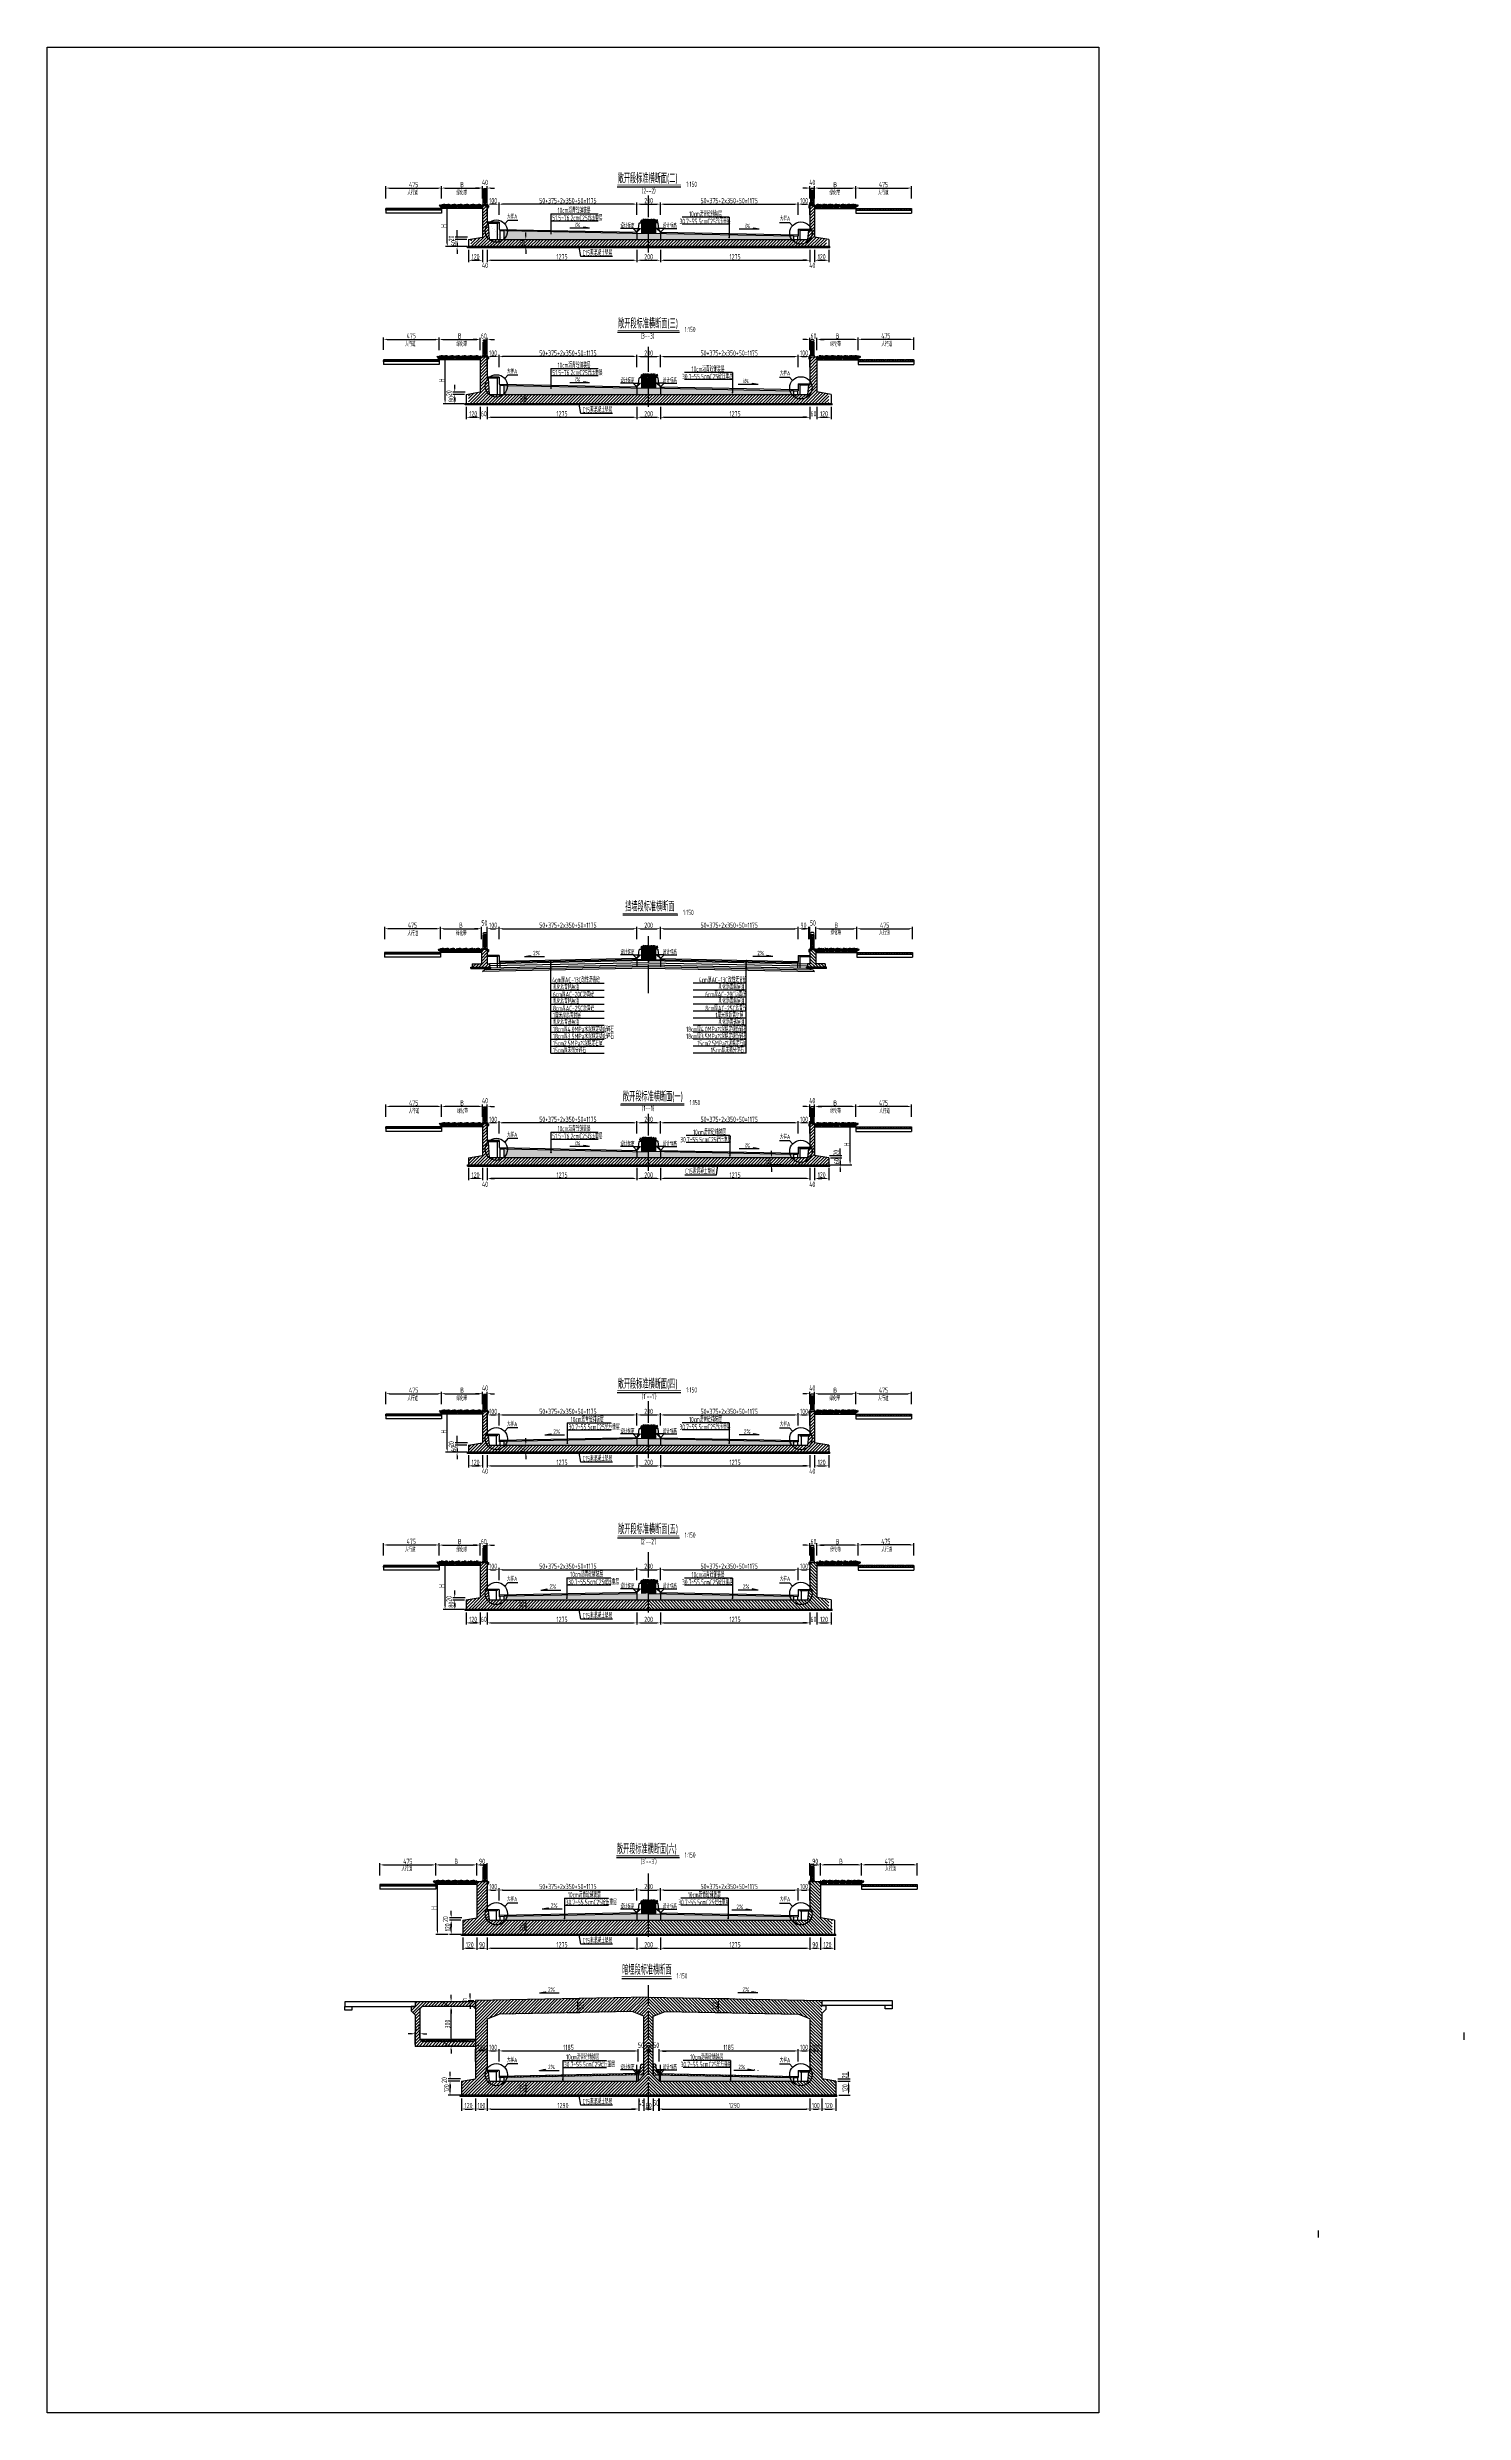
# Model space of a CAD drawing. Header units: millimetres. Extents: x -29538 to 115583, y -232866 to 15404.
# Drawn here: x -3643 to 8431, y -4751 to 15404 of the extents above; entities that cross this region are included whole.
import ezdxf
from ezdxf.enums import TextEntityAlignment as Align

# ---------------------------------------------------------------- set-up
doc = ezdxf.new("R2010")
doc.units = ezdxf.units.MM
doc.header["$LTSCALE"] = 10
doc.header["$MEASUREMENT"] = 0
doc.linetypes.add('ACAD_ISO04W100', pattern=[30, 24, -3, 0, -3])
for name, color, linetype in [('3', 3, 'Continuous'), ('lk', 1, 'Continuous'), ('中心线', 3, 'ACAD_ISO04W100'), ('填充', 8, 'Continuous'), ('尺寸', 4, 'Continuous'), ('文字', 7, 'Continuous'), ('标注', 4, 'Continuous'), ('栏杆', 8, 'Continuous'), ('次轮廓线', 7, 'Continuous'), ('轮廓线', 1, 'Continuous')]:
    doc.layers.add(name, color=color, linetype=linetype)
doc.styles.get("Standard").update_dxf_attribs({"font": 'gbenor.shx', "width": 0.75, "bigfont": 'gbcbig.shx'})
doc.dimstyles.new('150', dxfattribs={"dimscale": 15, "dimtxt": 3, "dimasz": 2, "dimexe": 1, "dimexo": 1, "dimgap": 0.5, "dimtad": 1, "dimdec": 1, "dimdsep": 46, "dimtxsty": 'Standard', "dimcen": 0.5, "dimadec": 0, "dimazin": 0, "dimtfac": 1, "dimtdec": 1, "dimtofl": 0, "dimtmove": 2, "dimatfit": 3, "dimfxl": 0, "dimtolj": 1, "dimtzin": 0, "dimarcsym": 0})
pattern_1 = [(135, (2965.737, 0), (13.25825, 13.25825), [])]

# ---------------------------------------------------------------- blocks, each defined once
blk = doc.blocks.new('*D1')
at = {"layer": 'Defpoints', "color": 0}
for p in [(18, -535), (-102, -675), (18, -793)]:
    blk.add_point(p, dxfattribs=at)
at = {"layer": '标注', "color": 0, "lineweight": -2}
for p, q in [((-102, -703), (-102, -808)), ((-72, -793), (-12, -793)), ((18, -703), (18, -808))]:
    blk.add_line(p, q, dxfattribs=at)
at = {"layer": '标注', "color": 0}
for points in [[(-72, -788), (-72, -798), (-102, -793)], [(-12, -788), (-12, -798), (18, -793)]]:
    blk.add_solid(points, dxfattribs=at)
at = {"layer": '标注', "color": 0, "insert": (-42, -763), "char_height": 45, "attachment_point": 5}
blk.add_mtext('\\A1;120', dxfattribs=at)
blk = doc.blocks.new('*D2')
at = {"layer": 'Defpoints', "color": 0}
for p in [(18, -535), (108, -475), (108, -793)]:
    blk.add_point(p, dxfattribs=at)
at = {"layer": '标注', "color": 0, "lineweight": -2}
for p, q in [((18, -703), (18, -808)), ((48, -793), (78, -793)), ((108, -703), (108, -808))]:
    blk.add_line(p, q, dxfattribs=at)
at = {"layer": '标注', "color": 0}
for points in [[(48, -788), (48, -798), (18, -793)], [(78, -788), (78, -798), (108, -793)]]:
    blk.add_solid(points, dxfattribs=at)
at = {"layer": '标注', "color": 0, "insert": (63, -763), "char_height": 45, "attachment_point": 5}
blk.add_mtext('\\A1;90', dxfattribs=at)
blk = doc.blocks.new('*D3')
at = {"layer": 'Defpoints', "color": 0}
for p in [(108, -475), (1383, -555), (1383, -793)]:
    blk.add_point(p, dxfattribs=at)
at = {"layer": '标注', "color": 0, "lineweight": -2}
for p, q in [((108, -703), (108, -808)), ((138, -793), (1353, -793)), ((1383, -703), (1383, -808))]:
    blk.add_line(p, q, dxfattribs=at)
at = {"layer": '标注', "color": 0}
for points in [[(138, -788), (138, -798), (108, -793)], [(1353, -788), (1353, -798), (1383, -793)]]:
    blk.add_solid(points, dxfattribs=at)
at = {"layer": '标注', "color": 0, "insert": (745, -763), "char_height": 45, "attachment_point": 5}
blk.add_mtext('\\A1;1275', dxfattribs=at)
blk = doc.blocks.new('*D4')
at = {"layer": 'Defpoints', "color": 0}
for p in [(1383, -555), (1583, -555), (1583, -793)]:
    blk.add_point(p, dxfattribs=at)
at = {"layer": '标注', "color": 0, "lineweight": -2}
for p, q in [((1383, -703), (1383, -808)), ((1413, -793), (1553, -793)), ((1583, -703), (1583, -808))]:
    blk.add_line(p, q, dxfattribs=at)
at = {"layer": '标注', "color": 0}
for points in [[(1413, -788), (1413, -798), (1383, -793)], [(1553, -788), (1553, -798), (1583, -793)]]:
    blk.add_solid(points, dxfattribs=at)
at = {"layer": '标注', "color": 0, "insert": (1483, -763), "char_height": 45, "attachment_point": 5}
blk.add_mtext('\\A1;200', dxfattribs=at)
blk = doc.blocks.new('*D5')
at = {"layer": 'Defpoints', "color": 0}
for p in [(1583, -555), (2858, -475), (2858, -793)]:
    blk.add_point(p, dxfattribs=at)
at = {"layer": '标注', "color": 0, "lineweight": -2}
for p, q in [((1583, -703), (1583, -808)), ((1613, -793), (2828, -793)), ((2858, -703), (2858, -808))]:
    blk.add_line(p, q, dxfattribs=at)
at = {"layer": '标注', "color": 0}
for points in [[(1613, -788), (1613, -798), (1583, -793)], [(2828, -788), (2828, -798), (2858, -793)]]:
    blk.add_solid(points, dxfattribs=at)
at = {"layer": '标注', "color": 0, "insert": (2220, -763), "char_height": 45, "attachment_point": 5}
blk.add_mtext('\\A1;1275', dxfattribs=at)
blk = doc.blocks.new('*D6')
at = {"layer": 'Defpoints', "color": 0}
for p in [(2858, -475), (2948, -535), (2948, -793)]:
    blk.add_point(p, dxfattribs=at)
at = {"layer": '标注', "color": 0, "lineweight": -2}
for p, q in [((2858, -703), (2858, -808)), ((2888, -793), (2918, -793)), ((2948, -703), (2948, -808))]:
    blk.add_line(p, q, dxfattribs=at)
at = {"layer": '标注', "color": 0}
for points in [[(2888, -788), (2888, -798), (2858, -793)], [(2918, -788), (2918, -798), (2948, -793)]]:
    blk.add_solid(points, dxfattribs=at)
at = {"layer": '标注', "color": 0, "insert": (2903, -763), "char_height": 45, "attachment_point": 5}
blk.add_mtext('\\A1;90', dxfattribs=at)
blk = doc.blocks.new('*D7')
at = {"layer": 'Defpoints', "color": 0}
for p in [(2948, -535), (3068, -675), (3068, -793)]:
    blk.add_point(p, dxfattribs=at)
at = {"layer": '标注', "color": 0, "lineweight": -2}
for p, q in [((2948, -703), (2948, -808)), ((2978, -793), (3038, -793)), ((3068, -703), (3068, -808))]:
    blk.add_line(p, q, dxfattribs=at)
at = {"layer": '标注', "color": 0}
for points in [[(2978, -788), (2978, -798), (2948, -793)], [(3038, -788), (3038, -798), (3068, -793)]]:
    blk.add_solid(points, dxfattribs=at)
at = {"layer": '标注', "color": 0, "insert": (3008, -763), "char_height": 45, "attachment_point": 5}
blk.add_mtext('\\A1;120', dxfattribs=at)
blk = doc.blocks.new('*D8')
at = {"layer": 'Defpoints', "color": 0}
for p in [(-200, -555), (-102, -555), (-102, -675)]:
    blk.add_point(p, dxfattribs=at)
at = {"layer": '标注', "color": 0, "lineweight": -2}
for p, q in [((-117, -555), (-215, -555)), ((-200, -645), (-200, -585)), ((-117, -675), (-215, -675))]:
    blk.add_line(p, q, dxfattribs=at)
at = {"layer": '标注', "color": 0}
for points in [[(-205, -585), (-195, -585), (-200, -555)], [(-205, -645), (-195, -645), (-200, -675)]]:
    blk.add_solid(points, dxfattribs=at)
at = {"layer": '标注', "color": 0, "insert": (-230, -615), "char_height": 45, "attachment_point": 5, "rotation": 90}
blk.add_mtext('\\A1;120', dxfattribs=at)
blk = doc.blocks.new('*D9')
at = {"layer": 'Defpoints', "color": 0}
for p in [(-200, -535), (-102, -555), (18, -535)]:
    blk.add_point(p, dxfattribs=at)
at = {"layer": '标注', "color": 0, "lineweight": -2}
for p, q in [((-110, -535), (-215, -535)), ((-117, -555), (-215, -555)), ((-200, -505), (-200, -475)), ((-200, -585), (-200, -615))]:
    blk.add_line(p, q, dxfattribs=at)
at = {"layer": '标注', "color": 0}
for points in [[(-205, -505), (-195, -505), (-200, -535)], [(-205, -585), (-195, -585), (-200, -555)]]:
    blk.add_solid(points, dxfattribs=at)
at = {"layer": '标注', "color": 0, "insert": (-249, -545), "char_height": 45, "attachment_point": 5, "rotation": 90}
blk.add_mtext('\\A1;20', dxfattribs=at)
blk = doc.blocks.new('*D10')
at = {"color": 0, "lineweight": -2}
for p, q in [((346, -555), (451, -555)), ((436, -585), (436, -645)), ((346, -675), (451, -675))]:
    blk.add_line(p, q, dxfattribs=at)
at = {"color": 0}
for points in [[(431, -585), (441, -585), (436, -555)], [(431, -645), (441, -645), (436, -675)]]:
    blk.add_solid(points, dxfattribs=at)
at = {"layer": 'Defpoints', "color": 0}
for p in [(127, -555), (-112, -675), (436, -675)]:
    blk.add_point(p, dxfattribs=at)
at = {"color": 0, "insert": (406, -615), "char_height": 45, "attachment_point": 5, "rotation": 90}
blk.add_mtext('\\A1;120', dxfattribs=at)
blk = doc.blocks.new('*D11')
at = {"color": 0, "lineweight": -2}
for p, q in [((18, -173), (18, -68)), ((48, -83), (78, -83)), ((108, -173), (108, -68))]:
    blk.add_line(p, q, dxfattribs=at)
at = {"color": 0}
for points in [[(48, -78), (48, -88), (18, -83)], [(78, -78), (78, -88), (108, -83)]]:
    blk.add_solid(points, dxfattribs=at)
at = {"layer": 'Defpoints', "color": 0}
for p in [(108, -83), (18, -225), (108, -225)]:
    blk.add_point(p, dxfattribs=at)
at = {"color": 0, "insert": (63, -53), "char_height": 45, "attachment_point": 5}
blk.add_mtext('\\A1;90', dxfattribs=at)
blk = doc.blocks.new('*D12')
at = {"layer": 'Defpoints', "color": 0}
for p in [(208, -297), (108, -475), (208, -465)]:
    blk.add_point(p, dxfattribs=at)
at = {"layer": '标注', "color": 0, "lineweight": -2}
for p, q in [((108, -387), (108, -282)), ((138, -297), (178, -297)), ((208, -387), (208, -282))]:
    blk.add_line(p, q, dxfattribs=at)
at = {"layer": '标注', "color": 0}
for points in [[(138, -292), (138, -302), (108, -297)], [(178, -292), (178, -302), (208, -297)]]:
    blk.add_solid(points, dxfattribs=at)
at = {"layer": '标注', "color": 0, "insert": (158, -267), "char_height": 45, "attachment_point": 5}
blk.add_mtext('\\A1;100', dxfattribs=at)
blk = doc.blocks.new('*D13')
at = {"layer": 'Defpoints', "color": 0}
for p in [(1383, -297), (208, -465), (1383, -491)]:
    blk.add_point(p, dxfattribs=at)
at = {"layer": '标注', "color": 0, "lineweight": -2}
for p, q in [((208, -387), (208, -282)), ((238, -297), (1353, -297)), ((1383, -387), (1383, -282))]:
    blk.add_line(p, q, dxfattribs=at)
at = {"layer": '标注', "color": 0}
for points in [[(238, -292), (238, -302), (208, -297)], [(1353, -292), (1353, -302), (1383, -297)]]:
    blk.add_solid(points, dxfattribs=at)
at = {"layer": '标注', "color": 0, "insert": (795, -267), "char_height": 45, "attachment_point": 5}
blk.add_mtext('\\A1;50+375+2x350+50=1175', dxfattribs=at)
blk = doc.blocks.new('*D14')
at = {"layer": 'Defpoints', "color": 0}
for p in [(1583, -297), (1383, -491), (1583, -491)]:
    blk.add_point(p, dxfattribs=at)
at = {"layer": '标注', "color": 0, "lineweight": -2}
for p, q in [((1383, -387), (1383, -282)), ((1413, -297), (1553, -297)), ((1583, -387), (1583, -282))]:
    blk.add_line(p, q, dxfattribs=at)
at = {"layer": '标注', "color": 0}
for points in [[(1413, -292), (1413, -302), (1383, -297)], [(1553, -292), (1553, -302), (1583, -297)]]:
    blk.add_solid(points, dxfattribs=at)
at = {"layer": '标注', "color": 0, "insert": (1483, -267), "char_height": 45, "attachment_point": 5}
blk.add_mtext('\\A1;200', dxfattribs=at)
blk = doc.blocks.new('*D15')
at = {"layer": 'Defpoints', "color": 0}
for p in [(2948, -83), (2858, -465), (2948, -535)]:
    blk.add_point(p, dxfattribs=at)
at = {"layer": '标注', "color": 0, "lineweight": -2}
for p, q in [((2858, -173), (2858, -68)), ((2888, -83), (2918, -83)), ((2948, -173), (2948, -68))]:
    blk.add_line(p, q, dxfattribs=at)
at = {"layer": '标注', "color": 0}
for points in [[(2888, -78), (2888, -88), (2858, -83)], [(2918, -78), (2918, -88), (2948, -83)]]:
    blk.add_solid(points, dxfattribs=at)
at = {"layer": '标注', "color": 0, "insert": (2903, -53), "char_height": 45, "attachment_point": 5}
blk.add_mtext('\\A1;90', dxfattribs=at)
blk = doc.blocks.new('*D16')
at = {"layer": 'Defpoints', "color": 0}
for p in [(2758, -297), (1583, -525), (2758, -465)]:
    blk.add_point(p, dxfattribs=at)
at = {"layer": '标注', "color": 0, "lineweight": -2}
for p, q in [((1583, -387), (1583, -282)), ((1613, -297), (2728, -297)), ((2758, -387), (2758, -282))]:
    blk.add_line(p, q, dxfattribs=at)
at = {"layer": '标注', "color": 0}
for points in [[(1613, -292), (1613, -302), (1583, -297)], [(2728, -292), (2728, -302), (2758, -297)]]:
    blk.add_solid(points, dxfattribs=at)
at = {"layer": '标注', "color": 0, "insert": (2170, -267), "char_height": 45, "attachment_point": 5}
blk.add_mtext('\\A1;50+375+2x350+50=1175', dxfattribs=at)
blk = doc.blocks.new('*D17')
at = {"layer": 'Defpoints', "color": 0}
for p in [(2858, -297), (2758, -465), (2858, -465)]:
    blk.add_point(p, dxfattribs=at)
at = {"layer": '标注', "color": 0, "lineweight": -2}
for p, q in [((2758, -387), (2758, -282)), ((2788, -297), (2828, -297)), ((2858, -387), (2858, -282))]:
    blk.add_line(p, q, dxfattribs=at)
at = {"layer": '标注', "color": 0}
for points in [[(2788, -292), (2788, -302), (2758, -297)], [(2828, -292), (2828, -302), (2858, -297)]]:
    blk.add_solid(points, dxfattribs=at)
at = {"layer": '标注', "color": 0, "insert": (2808, -267), "char_height": 45, "attachment_point": 5}
blk.add_mtext('\\A1;100', dxfattribs=at)
blk = doc.blocks.new('*D18')
at = {"layer": 'Defpoints', "color": 0}
for p in [(8, -1906), (-112, -2046), (8, -2163)]:
    blk.add_point(p, dxfattribs=at)
at = {"layer": '标注', "color": 0, "lineweight": -2}
for p, q in [((-112, -2073), (-112, -2178)), ((-82, -2163), (-22, -2163)), ((8, -2073), (8, -2178))]:
    blk.add_line(p, q, dxfattribs=at)
at = {"layer": '标注', "color": 0}
for points in [[(-82, -2158), (-82, -2168), (-112, -2163)], [(-22, -2158), (-22, -2168), (8, -2163)]]:
    blk.add_solid(points, dxfattribs=at)
at = {"layer": '标注', "color": 0, "insert": (-52, -2133), "char_height": 45, "attachment_point": 5}
blk.add_mtext('\\A1;120', dxfattribs=at)
blk = doc.blocks.new('*D23')
at = {"layer": 'Defpoints', "color": 0}
for p in [(8, -1906), (108, -1846), (108, -2163)]:
    blk.add_point(p, dxfattribs=at)
at = {"layer": '标注', "color": 0, "lineweight": -2}
for p, q in [((8, -2073), (8, -2178)), ((38, -2163), (78, -2163)), ((108, -2073), (108, -2178))]:
    blk.add_line(p, q, dxfattribs=at)
at = {"layer": '标注', "color": 0}
for points in [[(38, -2158), (38, -2168), (8, -2163)], [(78, -2158), (78, -2168), (108, -2163)]]:
    blk.add_solid(points, dxfattribs=at)
at = {"layer": '标注', "color": 0, "insert": (58, -2133), "char_height": 45, "attachment_point": 5}
blk.add_mtext('\\A1;100', dxfattribs=at)
blk = doc.blocks.new('*D24')
at = {"layer": 'Defpoints', "color": 0}
for p in [(108, -1846), (1398, -1925), (1398, -2163)]:
    blk.add_point(p, dxfattribs=at)
at = {"layer": '标注', "color": 0, "lineweight": -2}
for p, q in [((108, -2073), (108, -2178)), ((138, -2163), (1368, -2163)), ((1398, -2073), (1398, -2178))]:
    blk.add_line(p, q, dxfattribs=at)
at = {"layer": '标注', "color": 0}
for points in [[(138, -2158), (138, -2168), (108, -2163)], [(1368, -2158), (1368, -2168), (1398, -2163)]]:
    blk.add_solid(points, dxfattribs=at)
at = {"layer": '标注', "color": 0, "insert": (753, -2133), "char_height": 45, "attachment_point": 5}
blk.add_mtext('\\A1;1290', dxfattribs=at)
blk = doc.blocks.new('*D25')
at = {"layer": 'Defpoints', "color": 0}
for p in [(1443, -1876), (1523, -1876), (1523, -2163)]:
    blk.add_point(p, dxfattribs=at)
at = {"layer": '标注', "color": 0, "lineweight": -2}
for p, q in [((1443, -2073), (1443, -2178)), ((1473, -2163), (1493, -2163)), ((1523, -2073), (1523, -2178))]:
    blk.add_line(p, q, dxfattribs=at)
at = {"layer": '标注', "color": 0}
for points in [[(1473, -2158), (1473, -2168), (1443, -2163)], [(1493, -2158), (1493, -2168), (1523, -2163)]]:
    blk.add_solid(points, dxfattribs=at)
at = {"layer": '标注', "color": 0, "insert": (1483, -2133), "char_height": 45, "attachment_point": 5}
blk.add_mtext('\\A1;80', dxfattribs=at)
blk = doc.blocks.new('*D26')
at = {"layer": 'Defpoints', "color": 0}
for p in [(1568, -1925), (2858, -1846), (2858, -2163)]:
    blk.add_point(p, dxfattribs=at)
at = {"layer": '标注', "color": 0, "lineweight": -2}
for p, q in [((1568, -2073), (1568, -2178)), ((1598, -2163), (2828, -2163)), ((2858, -2073), (2858, -2178))]:
    blk.add_line(p, q, dxfattribs=at)
at = {"layer": '标注', "color": 0}
for points in [[(1598, -2158), (1598, -2168), (1568, -2163)], [(2828, -2158), (2828, -2168), (2858, -2163)]]:
    blk.add_solid(points, dxfattribs=at)
at = {"layer": '标注', "color": 0, "insert": (2213, -2133), "char_height": 45, "attachment_point": 5}
blk.add_mtext('\\A1;1290', dxfattribs=at)
blk = doc.blocks.new('*D27')
at = {"layer": 'Defpoints', "color": 0}
for p in [(2858, -1846), (2958, -1906), (2958, -2163)]:
    blk.add_point(p, dxfattribs=at)
at = {"layer": '标注', "color": 0, "lineweight": -2}
for p, q in [((2858, -2073), (2858, -2178)), ((2888, -2163), (2928, -2163)), ((2958, -2073), (2958, -2178))]:
    blk.add_line(p, q, dxfattribs=at)
at = {"layer": '标注', "color": 0}
for points in [[(2888, -2158), (2888, -2168), (2858, -2163)], [(2928, -2158), (2928, -2168), (2958, -2163)]]:
    blk.add_solid(points, dxfattribs=at)
at = {"layer": '标注', "color": 0, "insert": (2908, -2133), "char_height": 45, "attachment_point": 5}
blk.add_mtext('\\A1;100', dxfattribs=at)
blk = doc.blocks.new('*D28')
at = {"layer": 'Defpoints', "color": 0}
for p in [(2958, -1906), (3078, -2046), (3078, -2163)]:
    blk.add_point(p, dxfattribs=at)
at = {"layer": '标注', "color": 0, "lineweight": -2}
for p, q in [((2958, -2073), (2958, -2178)), ((2988, -2163), (3048, -2163)), ((3078, -2073), (3078, -2178))]:
    blk.add_line(p, q, dxfattribs=at)
at = {"layer": '标注', "color": 0}
for points in [[(2988, -2158), (2988, -2168), (2958, -2163)], [(3048, -2158), (3048, -2168), (3078, -2163)]]:
    blk.add_solid(points, dxfattribs=at)
at = {"layer": '标注', "color": 0, "insert": (3018, -2133), "char_height": 45, "attachment_point": 5}
blk.add_mtext('\\A1;120', dxfattribs=at)
blk = doc.blocks.new('*D29')
at = {"layer": 'Defpoints', "color": 0}
for p in [(-210, -1926), (-112, -1926), (-112, -2046)]:
    blk.add_point(p, dxfattribs=at)
at = {"layer": '标注', "color": 0, "lineweight": -2}
for p, q in [((-127, -1926), (-225, -1926)), ((-210, -2016), (-210, -1956)), ((-127, -2046), (-225, -2046))]:
    blk.add_line(p, q, dxfattribs=at)
at = {"layer": '标注', "color": 0}
for points in [[(-215, -1956), (-205, -1956), (-210, -1926)], [(-215, -2016), (-205, -2016), (-210, -2046)]]:
    blk.add_solid(points, dxfattribs=at)
at = {"layer": '标注', "color": 0, "insert": (-240, -1986), "char_height": 45, "attachment_point": 5, "rotation": 90}
blk.add_mtext('\\A1;120', dxfattribs=at)
blk = doc.blocks.new('*D30')
at = {"layer": 'Defpoints', "color": 0}
for p in [(-210, -1906), (-112, -1926), (8, -1906)]:
    blk.add_point(p, dxfattribs=at)
at = {"layer": '标注', "color": 0, "lineweight": -2}
for p, q in [((-120, -1906), (-225, -1906)), ((-127, -1926), (-225, -1926)), ((-210, -1876), (-210, -1846)), ((-210, -1956), (-210, -1986))]:
    blk.add_line(p, q, dxfattribs=at)
at = {"layer": '标注', "color": 0}
for points in [[(-215, -1876), (-205, -1876), (-210, -1906)], [(-215, -1956), (-205, -1956), (-210, -1926)]]:
    blk.add_solid(points, dxfattribs=at)
at = {"layer": '标注', "color": 0, "insert": (-259, -1916), "char_height": 45, "attachment_point": 5, "rotation": 90}
blk.add_mtext('\\A1;20', dxfattribs=at)
blk = doc.blocks.new('*D31')
at = {"color": 0, "lineweight": -2}
for p, q in [((346, -1926), (451, -1926)), ((436, -1956), (436, -2016)), ((346, -2046), (451, -2046))]:
    blk.add_line(p, q, dxfattribs=at)
at = {"color": 0}
for points in [[(431, -1956), (441, -1956), (436, -1926)], [(431, -2016), (441, -2016), (436, -2046)]]:
    blk.add_solid(points, dxfattribs=at)
at = {"layer": 'Defpoints', "color": 0}
for p in [(127, -1926), (-122, -2046), (436, -2046)]:
    blk.add_point(p, dxfattribs=at)
at = {"color": 0, "insert": (406, -1986), "char_height": 45, "attachment_point": 5, "rotation": 90}
blk.add_mtext('\\A1;120', dxfattribs=at)
blk = doc.blocks.new('*D19')
at = {"layer": 'Defpoints', "color": 0}
for p in [(208, -1668), (108, -1846), (208, -1836)]:
    blk.add_point(p, dxfattribs=at)
at = {"layer": '标注', "color": 0, "lineweight": -2}
for p, q in [((108, -1758), (108, -1653)), ((138, -1668), (178, -1668)), ((208, -1758), (208, -1653))]:
    blk.add_line(p, q, dxfattribs=at)
at = {"layer": '标注', "color": 0}
for points in [[(138, -1663), (138, -1673), (108, -1668)], [(178, -1663), (178, -1673), (208, -1668)]]:
    blk.add_solid(points, dxfattribs=at)
at = {"layer": '标注', "color": 0, "insert": (158, -1638), "char_height": 45, "attachment_point": 5}
blk.add_mtext('\\A1;100', dxfattribs=at)
blk = doc.blocks.new('*D20')
at = {"layer": 'Defpoints', "color": 0}
for p in [(1393, -1668), (208, -1836), (1393, -1862)]:
    blk.add_point(p, dxfattribs=at)
at = {"layer": '标注', "color": 0, "lineweight": -2}
for p, q in [((208, -1758), (208, -1653)), ((238, -1668), (1363, -1668)), ((1393, -1758), (1393, -1653))]:
    blk.add_line(p, q, dxfattribs=at)
at = {"layer": '标注', "color": 0}
for points in [[(238, -1663), (238, -1673), (208, -1668)], [(1363, -1663), (1363, -1673), (1393, -1668)]]:
    blk.add_solid(points, dxfattribs=at)
at = {"layer": '标注', "color": 0, "insert": (800, -1638), "char_height": 45, "attachment_point": 5}
blk.add_mtext('\\A1;1185', dxfattribs=at)
blk = doc.blocks.new('*D21')
at = {"layer": 'Defpoints', "color": 0}
for p in [(2758, -1668), (1573, -1862), (2758, -1836)]:
    blk.add_point(p, dxfattribs=at)
at = {"layer": '标注', "color": 0, "lineweight": -2}
for p, q in [((1573, -1758), (1573, -1653)), ((1603, -1668), (2728, -1668)), ((2758, -1758), (2758, -1653))]:
    blk.add_line(p, q, dxfattribs=at)
at = {"layer": '标注', "color": 0}
for points in [[(1603, -1663), (1603, -1673), (1573, -1668)], [(2728, -1663), (2728, -1673), (2758, -1668)]]:
    blk.add_solid(points, dxfattribs=at)
at = {"layer": '标注', "color": 0, "insert": (2165, -1638), "char_height": 45, "attachment_point": 5}
blk.add_mtext('\\A1;1185', dxfattribs=at)
blk = doc.blocks.new('*D22')
at = {"layer": 'Defpoints', "color": 0}
for p in [(2858, -1668), (2758, -1836), (2858, -1836)]:
    blk.add_point(p, dxfattribs=at)
at = {"layer": '标注', "color": 0, "lineweight": -2}
for p, q in [((2758, -1758), (2758, -1653)), ((2788, -1668), (2828, -1668)), ((2858, -1758), (2858, -1653))]:
    blk.add_line(p, q, dxfattribs=at)
at = {"layer": '标注', "color": 0}
for points in [[(2788, -1663), (2788, -1673), (2758, -1668)], [(2828, -1663), (2828, -1673), (2858, -1668)]]:
    blk.add_solid(points, dxfattribs=at)
at = {"layer": '标注', "color": 0, "insert": (2808, -1638), "char_height": 45, "attachment_point": 5}
blk.add_mtext('\\A1;100', dxfattribs=at)
blk = doc.blocks.new('箭头')
at = {"layer": '尺寸'}
blk.add_hatch(color=256, dxfattribs=at).paths.add_polyline_path([(0, 0), (-0.3, 0.6), (-3.6, 0)])
for p, q in [((-3.6, 0), (-0.3, 0.6)), ((-3.6, 0), (7.7, 0)), ((-0.3, 0.6), (0, 0))]:
    blk.add_line(p, q, dxfattribs=at)
blk = doc.blocks.new('*D33')
at = {"color": 0, "lineweight": -2}
for p, q in [((788, -1224), (893, -1222)), ((791, -1344), (896, -1342)), ((880, -1312), (879, -1252))]:
    blk.add_line(p, q, dxfattribs=at)
at = {"color": 0}
for points in [[(884, -1252), (874, -1252), (878, -1222)], [(885, -1312), (875, -1312), (881, -1342)]]:
    blk.add_solid(points, dxfattribs=at)
at = {"layer": 'Defpoints', "color": 0}
for p in [(773, -1224), (775, -1344), (878, -1222)]:
    blk.add_point(p, dxfattribs=at)
at = {"color": 0, "insert": (910, -1282), "char_height": 45, "attachment_point": 5, "rotation": 271.1458}
blk.add_mtext('\\A1;120', dxfattribs=at)
blk = doc.blocks.new('*D34')
at = {"color": 0, "lineweight": -2}
for p, q in [((2167, -1344), (2062, -1342)), ((2170, -1224), (2065, -1222)), ((2078, -1312), (2079, -1252))]:
    blk.add_line(p, q, dxfattribs=at)
at = {"color": 0}
for points in [[(2073, -1312), (2083, -1312), (2077, -1342)], [(2074, -1252), (2084, -1252), (2080, -1222)]]:
    blk.add_solid(points, dxfattribs=at)
at = {"layer": 'Defpoints', "color": 0}
for p in [(2080, -1222), (2190, -1344), (2193, -1224)]:
    blk.add_point(p, dxfattribs=at)
at = {"color": 0, "insert": (2048, -1281), "char_height": 45, "attachment_point": 5, "rotation": 88.8542}
blk.add_mtext('\\A1;120', dxfattribs=at)
blk = doc.blocks.new('*D35')
at = {"color": 0, "lineweight": -2}
for p, q in [((8, -1758), (8, -1653)), ((78, -1668), (38, -1668)), ((108, -1758), (108, -1653))]:
    blk.add_line(p, q, dxfattribs=at)
at = {"color": 0}
for points in [[(38, -1663), (38, -1673), (8, -1668)], [(78, -1663), (78, -1673), (108, -1668)]]:
    blk.add_solid(points, dxfattribs=at)
at = {"layer": 'Defpoints', "color": 0}
for p in [(8, -1668), (8, -1906), (108, -1836)]:
    blk.add_point(p, dxfattribs=at)
at = {"color": 0, "insert": (58, -1638), "char_height": 45, "attachment_point": 5}
blk.add_mtext('\\A1;100', dxfattribs=at)
blk = doc.blocks.new('*D36')
at = {"color": 0, "lineweight": -2}
for p, q in [((2858, -1758), (2858, -1653)), ((2888, -1668), (2928, -1668)), ((2958, -1758), (2958, -1653))]:
    blk.add_line(p, q, dxfattribs=at)
at = {"color": 0}
for points in [[(2888, -1663), (2888, -1673), (2858, -1668)], [(2928, -1663), (2928, -1673), (2958, -1668)]]:
    blk.add_solid(points, dxfattribs=at)
at = {"layer": 'Defpoints', "color": 0}
for p in [(2958, -1668), (2858, -1836), (2958, -1906)]:
    blk.add_point(p, dxfattribs=at)
at = {"color": 0, "insert": (2908, -1638), "char_height": 45, "attachment_point": 5}
blk.add_mtext('\\A1;100', dxfattribs=at)
blk = doc.blocks.new('*D37')
at = {"color": 0, "lineweight": -2}
for p, q in [((3096, -1906), (3201, -1906)), ((3096, -1926), (3201, -1926)), ((3186, -1876), (3186, -1846)), ((3186, -1956), (3186, -1986))]:
    blk.add_line(p, q, dxfattribs=at)
at = {"color": 0}
for points in [[(3181, -1876), (3191, -1876), (3186, -1906)], [(3181, -1956), (3191, -1956), (3186, -1926)]]:
    blk.add_solid(points, dxfattribs=at)
at = {"layer": 'Defpoints', "color": 0}
for p in [(2958, -1906), (3078, -1926), (3186, -1906)]:
    blk.add_point(p, dxfattribs=at)
at = {"color": 0, "insert": (3154, -1877), "char_height": 45, "attachment_point": 5, "rotation": 90}
blk.add_mtext('\\A1;20', dxfattribs=at)
blk = doc.blocks.new('*D38')
at = {"color": 0, "lineweight": -2}
for p, q in [((3096, -1926), (3201, -1926)), ((3186, -1956), (3186, -2016)), ((3103, -2046), (3201, -2046))]:
    blk.add_line(p, q, dxfattribs=at)
at = {"color": 0}
for points in [[(3181, -1956), (3191, -1956), (3186, -1926)], [(3181, -2016), (3191, -2016), (3186, -2046)]]:
    blk.add_solid(points, dxfattribs=at)
at = {"layer": 'Defpoints', "color": 0}
for p in [(3078, -1926), (3088, -2046), (3186, -2046)]:
    blk.add_point(p, dxfattribs=at)
at = {"color": 0, "insert": (3156, -1986), "char_height": 45, "attachment_point": 5, "rotation": 90}
blk.add_mtext('\\A1;120', dxfattribs=at)
blk = doc.blocks.new('*D39')
at = {"color": 0, "lineweight": -2}
for p, q in [((-111, -1289), (-216, -1289)), ((-201, -1559), (-201, -1319)), ((-111, -1589), (-216, -1589))]:
    blk.add_line(p, q, dxfattribs=at)
at = {"color": 0}
for points in [[(-206, -1319), (-196, -1319), (-201, -1289)], [(-206, -1559), (-196, -1559), (-201, -1589)]]:
    blk.add_solid(points, dxfattribs=at)
at = {"layer": 'Defpoints', "color": 0}
for p in [(-201, -1289), (-12, -1289), (-12, -1589)]:
    blk.add_point(p, dxfattribs=at)
at = {"color": 0, "insert": (-231, -1439), "char_height": 45, "attachment_point": 5, "rotation": 90}
blk.add_mtext('\\A1;300', dxfattribs=at)
blk = doc.blocks.new('*D40')
at = {"color": 0, "lineweight": -2}
for p, q in [((-537, -1522), (-567, -1522)), ((-507, -1612), (-507, -1507)), ((-467, -1554), (-467, -1507)), ((-437, -1522), (-407, -1522))]:
    blk.add_line(p, q, dxfattribs=at)
at = {"color": 0}
for points in [[(-537, -1517), (-537, -1527), (-507, -1522)], [(-437, -1517), (-437, -1527), (-467, -1522)]]:
    blk.add_solid(points, dxfattribs=at)
at = {"layer": 'Defpoints', "color": 0}
for p in [(-507, -1522), (-467, -1569), (-507, -1629)]:
    blk.add_point(p, dxfattribs=at)
at = {"color": 0, "insert": (-487, -1473), "char_height": 45, "attachment_point": 5}
blk.add_mtext('\\A1;40', dxfattribs=at)
blk = doc.blocks.new('*D41')
at = {"layer": 'Defpoints', "color": 0}
for p in [(-72, 2094), (48, 2194), (48, 1979)]:
    blk.add_point(p, dxfattribs=at)
at = {"layer": '标注', "color": 0, "lineweight": -2}
for p, q in [((-72, 2069), (-72, 1964)), ((48, 2069), (48, 1964)), ((-42, 1979), (18, 1979))]:
    blk.add_line(p, q, dxfattribs=at)
at = {"layer": '标注', "color": 0}
for points in [[(-42, 1984), (-42, 1974), (-72, 1979)], [(18, 1984), (18, 1974), (48, 1979)]]:
    blk.add_solid(points, dxfattribs=at)
at = {"layer": '标注', "color": 0, "insert": (-12, 2009), "char_height": 45, "attachment_point": 5}
blk.add_mtext('\\A1;120', dxfattribs=at)
blk = doc.blocks.new('*D42')
at = {"layer": 'Defpoints', "color": 0}
for p in [(108, 2254), (48, 2194), (108, 1979)]:
    blk.add_point(p, dxfattribs=at)
at = {"layer": '标注', "color": 0, "lineweight": -2}
for p, q in [((48, 2069), (48, 1964)), ((108, 2069), (108, 1964)), ((18, 1979), (-12, 1979)), ((138, 1979), (168, 1979))]:
    blk.add_line(p, q, dxfattribs=at)
at = {"layer": '标注', "color": 0}
for points in [[(18, 1984), (18, 1974), (48, 1979)], [(138, 1984), (138, 1974), (108, 1979)]]:
    blk.add_solid(points, dxfattribs=at)
at = {"layer": '标注', "color": 0, "insert": (78, 2009), "char_height": 45, "attachment_point": 5}
blk.add_mtext('\\A1;60', dxfattribs=at)
blk = doc.blocks.new('*D43')
at = {"layer": 'Defpoints', "color": 0}
for p in [(108, 2254), (1383, 2174), (1383, 1979)]:
    blk.add_point(p, dxfattribs=at)
at = {"layer": '标注', "color": 0, "lineweight": -2}
for p, q in [((108, 2069), (108, 1964)), ((1383, 2069), (1383, 1964)), ((138, 1979), (1353, 1979))]:
    blk.add_line(p, q, dxfattribs=at)
at = {"layer": '标注', "color": 0}
for points in [[(138, 1984), (138, 1974), (108, 1979)], [(1353, 1984), (1353, 1974), (1383, 1979)]]:
    blk.add_solid(points, dxfattribs=at)
at = {"layer": '标注', "color": 0, "insert": (745, 2009), "char_height": 45, "attachment_point": 5}
blk.add_mtext('\\A1;1275', dxfattribs=at)
blk = doc.blocks.new('*D44')
at = {"layer": 'Defpoints', "color": 0}
for p in [(1383, 2174), (1583, 2174), (1583, 1979)]:
    blk.add_point(p, dxfattribs=at)
at = {"layer": '标注', "color": 0, "lineweight": -2}
for p, q in [((1383, 2069), (1383, 1964)), ((1583, 2069), (1583, 1964)), ((1413, 1979), (1553, 1979))]:
    blk.add_line(p, q, dxfattribs=at)
at = {"layer": '标注', "color": 0}
for points in [[(1413, 1984), (1413, 1974), (1383, 1979)], [(1553, 1984), (1553, 1974), (1583, 1979)]]:
    blk.add_solid(points, dxfattribs=at)
at = {"layer": '标注', "color": 0, "insert": (1483, 2009), "char_height": 45, "attachment_point": 5}
blk.add_mtext('\\A1;200', dxfattribs=at)
blk = doc.blocks.new('*D45')
at = {"layer": 'Defpoints', "color": 0}
for p in [(2858, 2254), (1583, 2174), (2858, 1979)]:
    blk.add_point(p, dxfattribs=at)
at = {"layer": '标注', "color": 0, "lineweight": -2}
for p, q in [((1583, 2069), (1583, 1964)), ((2858, 2069), (2858, 1964)), ((1613, 1979), (2828, 1979))]:
    blk.add_line(p, q, dxfattribs=at)
at = {"layer": '标注', "color": 0}
for points in [[(1613, 1984), (1613, 1974), (1583, 1979)], [(2828, 1984), (2828, 1974), (2858, 1979)]]:
    blk.add_solid(points, dxfattribs=at)
at = {"layer": '标注', "color": 0, "insert": (2220, 2009), "char_height": 45, "attachment_point": 5}
blk.add_mtext('\\A1;1275', dxfattribs=at)
blk = doc.blocks.new('*D46')
at = {"layer": 'Defpoints', "color": 0}
for p in [(2858, 2254), (2918, 2194), (2918, 1979)]:
    blk.add_point(p, dxfattribs=at)
at = {"layer": '标注', "color": 0, "lineweight": -2}
for p, q in [((2858, 2069), (2858, 1964)), ((2918, 2069), (2918, 1964)), ((2828, 1979), (2798, 1979)), ((2948, 1979), (2978, 1979))]:
    blk.add_line(p, q, dxfattribs=at)
at = {"layer": '标注', "color": 0}
for points in [[(2828, 1984), (2828, 1974), (2858, 1979)], [(2948, 1984), (2948, 1974), (2918, 1979)]]:
    blk.add_solid(points, dxfattribs=at)
at = {"layer": '标注', "color": 0, "insert": (2888, 2009), "char_height": 45, "attachment_point": 5}
blk.add_mtext('\\A1;60', dxfattribs=at)
blk = doc.blocks.new('*D47')
at = {"layer": 'Defpoints', "color": 0}
for p in [(2918, 2194), (3038, 2094), (3038, 1979)]:
    blk.add_point(p, dxfattribs=at)
at = {"layer": '标注', "color": 0, "lineweight": -2}
for p, q in [((2918, 2069), (2918, 1964)), ((3038, 2069), (3038, 1964)), ((2948, 1979), (3008, 1979))]:
    blk.add_line(p, q, dxfattribs=at)
at = {"layer": '标注', "color": 0}
for points in [[(2948, 1984), (2948, 1974), (2918, 1979)], [(3008, 1984), (3008, 1974), (3038, 1979)]]:
    blk.add_solid(points, dxfattribs=at)
at = {"layer": '标注', "color": 0, "insert": (2978, 2009), "char_height": 45, "attachment_point": 5}
blk.add_mtext('\\A1;120', dxfattribs=at)
blk = doc.blocks.new('*D48')
at = {"layer": 'Defpoints', "color": 0}
for p in [(-170, 2174), (-72, 2174), (-72, 2094)]:
    blk.add_point(p, dxfattribs=at)
at = {"layer": '标注', "color": 0, "lineweight": -2}
for p, q in [((-87, 2174), (-185, 2174)), ((-87, 2094), (-185, 2094)), ((-170, 2124), (-170, 2144))]:
    blk.add_line(p, q, dxfattribs=at)
at = {"layer": '标注', "color": 0}
for points in [[(-175, 2144), (-165, 2144), (-170, 2174)], [(-175, 2124), (-165, 2124), (-170, 2094)]]:
    blk.add_solid(points, dxfattribs=at)
at = {"layer": '标注', "color": 0, "insert": (-200, 2134), "char_height": 45, "attachment_point": 5, "rotation": 90}
blk.add_mtext('\\A1;80', dxfattribs=at)
blk = doc.blocks.new('*D49')
at = {"layer": 'Defpoints', "color": 0}
for p in [(-170, 2194), (-72, 2174), (48, 2194)]:
    blk.add_point(p, dxfattribs=at)
at = {"layer": '标注', "color": 0, "lineweight": -2}
for p, q in [((-170, 2224), (-170, 2254)), ((-80, 2194), (-185, 2194)), ((-87, 2174), (-185, 2174)), ((-170, 2144), (-170, 2114))]:
    blk.add_line(p, q, dxfattribs=at)
at = {"layer": '标注', "color": 0}
for points in [[(-175, 2224), (-165, 2224), (-170, 2194)], [(-175, 2144), (-165, 2144), (-170, 2174)]]:
    blk.add_solid(points, dxfattribs=at)
at = {"layer": '标注', "color": 0, "insert": (-219, 2184), "char_height": 45, "attachment_point": 5, "rotation": 90}
blk.add_mtext('\\A1;20', dxfattribs=at)
blk = doc.blocks.new('*D50')
at = {"color": 0, "lineweight": -2}
for p, q in [((346, 2174), (451, 2174)), ((346, 2094), (451, 2094)), ((436, 2144), (436, 2124))]:
    blk.add_line(p, q, dxfattribs=at)
at = {"color": 0}
for points in [[(431, 2144), (441, 2144), (436, 2174)], [(431, 2124), (441, 2124), (436, 2094)]]:
    blk.add_solid(points, dxfattribs=at)
at = {"layer": 'Defpoints', "color": 0}
for p in [(-82, 2094), (127, 2174), (436, 2094)]:
    blk.add_point(p, dxfattribs=at)
at = {"color": 0, "insert": (406, 2134), "char_height": 45, "attachment_point": 5, "rotation": 90}
blk.add_mtext('\\A1;80', dxfattribs=at)
blk = doc.blocks.new('*D51')
at = {"color": 0, "lineweight": -2}
for p, q in [((18, 2642), (-12, 2642)), ((48, 2552), (48, 2657)), ((108, 2552), (108, 2657)), ((138, 2642), (168, 2642))]:
    blk.add_line(p, q, dxfattribs=at)
at = {"color": 0}
for points in [[(18, 2647), (18, 2637), (48, 2642)], [(138, 2647), (138, 2637), (108, 2642)]]:
    blk.add_solid(points, dxfattribs=at)
at = {"layer": 'Defpoints', "color": 0}
for p in [(108, 2642), (48, 2494), (108, 2494)]:
    blk.add_point(p, dxfattribs=at)
at = {"color": 0, "insert": (78, 2672), "char_height": 45, "attachment_point": 5}
blk.add_mtext('\\A1;60', dxfattribs=at)
blk = doc.blocks.new('*D52')
at = {"layer": 'Defpoints', "color": 0}
for p in [(208, 2432), (108, 2254), (208, 2264)]:
    blk.add_point(p, dxfattribs=at)
at = {"layer": '标注', "color": 0, "lineweight": -2}
for p, q in [((108, 2342), (108, 2447)), ((138, 2432), (178, 2432)), ((208, 2342), (208, 2447))]:
    blk.add_line(p, q, dxfattribs=at)
at = {"layer": '标注', "color": 0}
for points in [[(138, 2437), (138, 2427), (108, 2432)], [(178, 2437), (178, 2427), (208, 2432)]]:
    blk.add_solid(points, dxfattribs=at)
at = {"layer": '标注', "color": 0, "insert": (158, 2462), "char_height": 45, "attachment_point": 5}
blk.add_mtext('\\A1;100', dxfattribs=at)
blk = doc.blocks.new('*D53')
at = {"layer": 'Defpoints', "color": 0}
for p in [(1383, 2432), (208, 2264), (1383, 2238)]:
    blk.add_point(p, dxfattribs=at)
at = {"layer": '标注', "color": 0, "lineweight": -2}
for p, q in [((208, 2342), (208, 2447)), ((238, 2432), (1353, 2432)), ((1383, 2342), (1383, 2447))]:
    blk.add_line(p, q, dxfattribs=at)
at = {"layer": '标注', "color": 0}
for points in [[(238, 2437), (238, 2427), (208, 2432)], [(1353, 2437), (1353, 2427), (1383, 2432)]]:
    blk.add_solid(points, dxfattribs=at)
at = {"layer": '标注', "color": 0, "insert": (795, 2462), "char_height": 45, "attachment_point": 5}
blk.add_mtext('\\A1;50+375+2x350+50=1175', dxfattribs=at)
blk = doc.blocks.new('*D54')
at = {"layer": 'Defpoints', "color": 0}
for p in [(1583, 2432), (1383, 2238), (1583, 2238)]:
    blk.add_point(p, dxfattribs=at)
at = {"layer": '标注', "color": 0, "lineweight": -2}
for p, q in [((1383, 2342), (1383, 2447)), ((1413, 2432), (1553, 2432)), ((1583, 2342), (1583, 2447))]:
    blk.add_line(p, q, dxfattribs=at)
at = {"layer": '标注', "color": 0}
for points in [[(1413, 2437), (1413, 2427), (1383, 2432)], [(1553, 2437), (1553, 2427), (1583, 2432)]]:
    blk.add_solid(points, dxfattribs=at)
at = {"layer": '标注', "color": 0, "insert": (1483, 2462), "char_height": 45, "attachment_point": 5}
blk.add_mtext('\\A1;200', dxfattribs=at)
blk = doc.blocks.new('*D55')
at = {"layer": 'Defpoints', "color": 0}
for p in [(2918, 2642), (2858, 2264), (2918, 2194)]:
    blk.add_point(p, dxfattribs=at)
at = {"layer": '标注', "color": 0, "lineweight": -2}
for p, q in [((2828, 2642), (2798, 2642)), ((2858, 2552), (2858, 2657)), ((2918, 2552), (2918, 2657)), ((2948, 2642), (2978, 2642))]:
    blk.add_line(p, q, dxfattribs=at)
at = {"layer": '标注', "color": 0}
for points in [[(2828, 2647), (2828, 2637), (2858, 2642)], [(2948, 2647), (2948, 2637), (2918, 2642)]]:
    blk.add_solid(points, dxfattribs=at)
at = {"layer": '标注', "color": 0, "insert": (2888, 2672), "char_height": 45, "attachment_point": 5}
blk.add_mtext('\\A1;60', dxfattribs=at)
blk = doc.blocks.new('*D56')
at = {"layer": 'Defpoints', "color": 0}
for p in [(2758, 2432), (2758, 2264), (1583, 2204)]:
    blk.add_point(p, dxfattribs=at)
at = {"layer": '标注', "color": 0, "lineweight": -2}
for p, q in [((1583, 2342), (1583, 2447)), ((1613, 2432), (2728, 2432)), ((2758, 2342), (2758, 2447))]:
    blk.add_line(p, q, dxfattribs=at)
at = {"layer": '标注', "color": 0}
for points in [[(1613, 2437), (1613, 2427), (1583, 2432)], [(2728, 2437), (2728, 2427), (2758, 2432)]]:
    blk.add_solid(points, dxfattribs=at)
at = {"layer": '标注', "color": 0, "insert": (2170, 2462), "char_height": 45, "attachment_point": 5}
blk.add_mtext('\\A1;50+375+2x350+50=1175', dxfattribs=at)
blk = doc.blocks.new('*D57')
at = {"layer": 'Defpoints', "color": 0}
for p in [(2858, 2432), (2758, 2264), (2858, 2264)]:
    blk.add_point(p, dxfattribs=at)
at = {"layer": '标注', "color": 0, "lineweight": -2}
for p, q in [((2758, 2342), (2758, 2447)), ((2788, 2432), (2828, 2432)), ((2858, 2342), (2858, 2447))]:
    blk.add_line(p, q, dxfattribs=at)
at = {"layer": '标注', "color": 0}
for points in [[(2788, 2437), (2788, 2427), (2758, 2432)], [(2828, 2437), (2828, 2427), (2858, 2432)]]:
    blk.add_solid(points, dxfattribs=at)
at = {"layer": '标注', "color": 0, "insert": (2808, 2462), "char_height": 45, "attachment_point": 5}
blk.add_mtext('\\A1;100', dxfattribs=at)
blk = doc.blocks.new('*D58')
at = {"color": 0, "lineweight": -2}
for p, q in [((-226, -225), (-331, -225)), ((-316, -645), (-316, -255)), ((-226, -675), (-331, -675))]:
    blk.add_line(p, q, dxfattribs=at)
at = {"color": 0}
for points in [[(-321, -255), (-311, -255), (-316, -225)], [(-321, -645), (-311, -645), (-316, -675)]]:
    blk.add_solid(points, dxfattribs=at)
at = {"layer": 'Defpoints', "color": 0}
for p in [(-316, -225), (18, -225), (-112, -675)]:
    blk.add_point(p, dxfattribs=at)
at = {"color": 0, "insert": (-346, -450), "char_height": 45, "attachment_point": 5, "rotation": 90}
blk.add_mtext('\\A1;H', dxfattribs=at)
blk = doc.blocks.new('*D59')
at = {"color": 0, "lineweight": -2}
for p, q in [((-111, -1589), (-216, -1589)), ((-201, -1559), (-201, -1529)), ((-111, -1629), (-216, -1629)), ((-201, -1659), (-201, -1689))]:
    blk.add_line(p, q, dxfattribs=at)
at = {"color": 0}
for points in [[(-206, -1559), (-196, -1559), (-201, -1589)], [(-206, -1659), (-196, -1659), (-201, -1629)]]:
    blk.add_solid(points, dxfattribs=at)
at = {"layer": 'Defpoints', "color": 0}
for p in [(-201, -1589), (-12, -1589), (8, -1629)]:
    blk.add_point(p, dxfattribs=at)
at = {"color": 0, "insert": (-250, -1609), "char_height": 45, "attachment_point": 5, "rotation": 90}
blk.add_mtext('\\A1;40', dxfattribs=at)
blk = doc.blocks.new('*D60')
at = {"color": 0, "lineweight": -2}
for p, q in [((-39, -1210), (-39, -1180)), ((-7, -1240), (-54, -1240)), ((-7, -1249), (-54, -1249)), ((-39, -1279), (-39, -1309))]:
    blk.add_line(p, q, dxfattribs=at)
at = {"color": 0}
for points in [[(-44, -1210), (-34, -1210), (-39, -1240)], [(-44, -1279), (-34, -1279), (-39, -1249)]]:
    blk.add_solid(points, dxfattribs=at)
at = {"layer": 'Defpoints', "color": 0}
for p in [(-39, -1240), (8, -1240), (8, -1249)]:
    blk.add_point(p, dxfattribs=at)
at = {"color": 0, "insert": (-87, -1229), "char_height": 45, "attachment_point": 5, "rotation": 90}
blk.add_mtext('\\A1;h', dxfattribs=at)
blk = doc.blocks.new('*D61')
at = {"color": 0, "lineweight": -2}
for p, q in [((1363, -1669), (1333, -1669)), ((1393, -1759), (1393, -1654)), ((1443, -1759), (1443, -1654)), ((1473, -1669), (1503, -1669))]:
    blk.add_line(p, q, dxfattribs=at)
at = {"color": 0}
for points in [[(1363, -1664), (1363, -1674), (1393, -1669)], [(1473, -1664), (1473, -1674), (1443, -1669)]]:
    blk.add_solid(points, dxfattribs=at)
at = {"layer": 'Defpoints', "color": 0}
for p in [(1443, -1669), (1393, -1862), (1443, -1871)]:
    blk.add_point(p, dxfattribs=at)
at = {"color": 0, "insert": (1418, -1620), "char_height": 45, "attachment_point": 5}
blk.add_mtext('\\A1;50', dxfattribs=at)
blk = doc.blocks.new('*D62')
at = {"color": 0, "lineweight": -2}
for p, q in [((1493, -1669), (1463, -1669)), ((1523, -1759), (1523, -1654)), ((1573, -1759), (1573, -1654)), ((1603, -1669), (1633, -1669))]:
    blk.add_line(p, q, dxfattribs=at)
at = {"color": 0}
for points in [[(1493, -1664), (1493, -1674), (1523, -1669)], [(1603, -1664), (1603, -1674), (1573, -1669)]]:
    blk.add_solid(points, dxfattribs=at)
at = {"layer": 'Defpoints', "color": 0}
for p in [(1523, -1669), (1523, -1871), (1573, -1862)]:
    blk.add_point(p, dxfattribs=at)
at = {"color": 0, "insert": (1548, -1620), "char_height": 45, "attachment_point": 5}
blk.add_mtext('\\A1;50', dxfattribs=at)
blk = doc.blocks.new('*D63')
at = {"color": 0, "lineweight": -2}
for p, q in [((1443, -1759), (1443, -1654)), ((1493, -1669), (1473, -1669)), ((1523, -1759), (1523, -1654))]:
    blk.add_line(p, q, dxfattribs=at)
at = {"color": 0}
for points in [[(1473, -1664), (1473, -1674), (1443, -1669)], [(1493, -1664), (1493, -1674), (1523, -1669)]]:
    blk.add_solid(points, dxfattribs=at)
at = {"layer": 'Defpoints', "color": 0}
for p in [(1443, -1669), (1443, -1871), (1523, -1871)]:
    blk.add_point(p, dxfattribs=at)
at = {"color": 0, "insert": (1483, -1639), "char_height": 45, "attachment_point": 5}
blk.add_mtext('\\A1;80', dxfattribs=at)
blk = doc.blocks.new('*D64')
at = {"color": 0, "lineweight": -2}
for p, q in [((1368, -2163), (1338, -2163)), ((1398, -2073), (1398, -2178)), ((1443, -2073), (1443, -2178)), ((1473, -2163), (1503, -2163))]:
    blk.add_line(p, q, dxfattribs=at)
at = {"color": 0}
for points in [[(1368, -2158), (1368, -2168), (1398, -2163)], [(1473, -2158), (1473, -2168), (1443, -2163)]]:
    blk.add_solid(points, dxfattribs=at)
at = {"layer": 'Defpoints', "color": 0}
for p in [(1398, -1925), (1443, -1876), (1443, -2163)]:
    blk.add_point(p, dxfattribs=at)
at = {"color": 0, "insert": (1423, -2112), "char_height": 45, "attachment_point": 5}
blk.add_mtext('\\A1;45', dxfattribs=at)
blk = doc.blocks.new('*D65')
at = {"color": 0, "lineweight": -2}
for p, q in [((1493, -2163), (1463, -2163)), ((1523, -2073), (1523, -2178)), ((1573, -2073), (1573, -2178)), ((1603, -2163), (1633, -2163))]:
    blk.add_line(p, q, dxfattribs=at)
at = {"color": 0}
for points in [[(1493, -2158), (1493, -2168), (1523, -2163)], [(1603, -2158), (1603, -2168), (1573, -2163)]]:
    blk.add_solid(points, dxfattribs=at)
at = {"layer": 'Defpoints', "color": 0}
for p in [(1523, -1876), (1573, -1925), (1523, -2163)]:
    blk.add_point(p, dxfattribs=at)
at = {"color": 0, "insert": (1545, -2112), "char_height": 45, "attachment_point": 5}
blk.add_mtext('\\A1;50', dxfattribs=at)
blk = doc.blocks.new('*D67')
at = {"color": 0, "lineweight": -2}
for p, q in [((-201, -1219), (-201, -1189)), ((-111, -1249), (-216, -1249)), ((-111, -1289), (-216, -1289)), ((-201, -1319), (-201, -1349))]:
    blk.add_line(p, q, dxfattribs=at)
at = {"color": 0}
for points in [[(-206, -1219), (-196, -1219), (-201, -1249)], [(-206, -1319), (-196, -1319), (-201, -1289)]]:
    blk.add_solid(points, dxfattribs=at)
at = {"layer": 'Defpoints', "color": 0}
for p in [(-201, -1249), (-12, -1289), (8, -1249)]:
    blk.add_point(p, dxfattribs=at)
at = {"color": 0, "insert": (-250, -1269), "char_height": 45, "attachment_point": 5, "rotation": 90}
blk.add_mtext('\\A1;40', dxfattribs=at)
blk = doc.blocks.new('*D75')
at = {"color": 0, "lineweight": -2}
for p, q in [((-777, 2553), (-777, 2658)), ((-747, 2643), (-332, 2643)), ((-302, 2553), (-302, 2658))]:
    blk.add_line(p, q, dxfattribs=at)
at = {"color": 0}
for points in [[(-747, 2648), (-747, 2638), (-777, 2643)], [(-332, 2648), (-332, 2638), (-302, 2643)]]:
    blk.add_solid(points, dxfattribs=at)
at = {"layer": 'Defpoints', "color": 0}
for p in [(-302, 2643), (-777, 2469), (-302, 2469)]:
    blk.add_point(p, dxfattribs=at)
at = {"color": 0, "insert": (-540, 2673), "char_height": 45, "attachment_point": 5}
blk.add_mtext('\\A1;475', dxfattribs=at)
blk = doc.blocks.new('*D76')
at = {"color": 0, "lineweight": -2}
for p, q in [((-807, -173), (-807, -68)), ((-777, -83), (-362, -83)), ((-332, -173), (-332, -68))]:
    blk.add_line(p, q, dxfattribs=at)
at = {"color": 0}
for points in [[(-777, -78), (-777, -88), (-807, -83)], [(-362, -78), (-362, -88), (-332, -83)]]:
    blk.add_solid(points, dxfattribs=at)
at = {"layer": 'Defpoints', "color": 0}
for p in [(-332, -83), (-807, -250), (-332, -250)]:
    blk.add_point(p, dxfattribs=at)
at = {"color": 0, "insert": (-570, -53), "char_height": 45, "attachment_point": 5}
blk.add_mtext('\\A1;475', dxfattribs=at)
blk = doc.blocks.new('*D77')
at = {"color": 0, "lineweight": -2}
for p, q in [((-302, 2552), (-302, 2657)), ((-272, 2642), (18, 2642)), ((48, 2552), (48, 2657))]:
    blk.add_line(p, q, dxfattribs=at)
at = {"color": 0}
for points in [[(-272, 2647), (-272, 2637), (-302, 2642)], [(18, 2647), (18, 2637), (48, 2642)]]:
    blk.add_solid(points, dxfattribs=at)
at = {"layer": 'Defpoints', "color": 0}
for p in [(48, 2642), (-302, 2469), (48, 2469)]:
    blk.add_point(p, dxfattribs=at)
at = {"color": 0, "insert": (-127, 2672), "char_height": 45, "attachment_point": 5}
blk.add_mtext('\\A1;B', dxfattribs=at)
blk = doc.blocks.new('*D78')
at = {"color": 0, "lineweight": -2}
for p, q in [((3268, 2553), (3268, 2658)), ((3713, 2643), (3298, 2643)), ((3743, 2553), (3743, 2658))]:
    blk.add_line(p, q, dxfattribs=at)
at = {"color": 0}
for points in [[(3298, 2648), (3298, 2638), (3268, 2643)], [(3713, 2648), (3713, 2638), (3743, 2643)]]:
    blk.add_solid(points, dxfattribs=at)
at = {"layer": 'Defpoints', "color": 0}
for p in [(3268, 2643), (3268, 2469), (3743, 2469)]:
    blk.add_point(p, dxfattribs=at)
at = {"color": 0, "insert": (3505, 2673), "char_height": 45, "attachment_point": 5}
blk.add_mtext('\\A1;475', dxfattribs=at)
blk = doc.blocks.new('*D79')
at = {"color": 0, "lineweight": -2}
for p, q in [((2918, 2552), (2918, 2657)), ((3238, 2642), (2948, 2642)), ((3268, 2552), (3268, 2657))]:
    blk.add_line(p, q, dxfattribs=at)
at = {"color": 0}
for points in [[(2948, 2647), (2948, 2637), (2918, 2642)], [(3238, 2647), (3238, 2637), (3268, 2642)]]:
    blk.add_solid(points, dxfattribs=at)
at = {"layer": 'Defpoints', "color": 0}
for p in [(2918, 2642), (2918, 2469), (3268, 2469)]:
    blk.add_point(p, dxfattribs=at)
at = {"color": 0, "insert": (3093, 2672), "char_height": 45, "attachment_point": 5}
blk.add_mtext('\\A1;B', dxfattribs=at)
blk = doc.blocks.new('*D80')
at = {"color": 0, "lineweight": -2}
for p, q in [((-332, -173), (-332, -68)), ((-302, -83), (-12, -83)), ((18, -173), (18, -68))]:
    blk.add_line(p, q, dxfattribs=at)
at = {"color": 0}
for points in [[(-302, -78), (-302, -88), (-332, -83)], [(-12, -78), (-12, -88), (18, -83)]]:
    blk.add_solid(points, dxfattribs=at)
at = {"layer": 'Defpoints', "color": 0}
for p in [(18, -83), (-332, -250), (18, -225)]:
    blk.add_point(p, dxfattribs=at)
at = {"color": 0, "insert": (-157, -53), "char_height": 45, "attachment_point": 5}
blk.add_mtext('\\A1;B', dxfattribs=at)
blk = doc.blocks.new('*D81')
at = {"layer": 'Defpoints', "color": 0}
for p in [(-252, 2494), (39, 2494), (-82, 2094)]:
    blk.add_point(p, dxfattribs=at)
at = {"layer": '标注', "color": 0, "lineweight": -2}
for p, q in [((-162, 2494), (-267, 2494)), ((-252, 2124), (-252, 2464)), ((-162, 2094), (-267, 2094))]:
    blk.add_line(p, q, dxfattribs=at)
at = {"layer": '标注', "color": 0}
for points in [[(-257, 2464), (-247, 2464), (-252, 2494)], [(-257, 2124), (-247, 2124), (-252, 2094)]]:
    blk.add_solid(points, dxfattribs=at)
at = {"layer": '标注', "color": 0, "insert": (-282, 2294), "char_height": 45, "attachment_point": 5, "rotation": 90}
blk.add_mtext('\\A1;H', dxfattribs=at)
blk = doc.blocks.new('*D83')
at = {"color": 0, "lineweight": -2}
for p, q in [((3298, -173), (3298, -68)), ((3743, -83), (3328, -83)), ((3773, -173), (3773, -68))]:
    blk.add_line(p, q, dxfattribs=at)
at = {"color": 0}
for points in [[(3328, -78), (3328, -88), (3298, -83)], [(3743, -78), (3743, -88), (3773, -83)]]:
    blk.add_solid(points, dxfattribs=at)
at = {"layer": 'Defpoints', "color": 0}
for p in [(3298, -83), (3298, -250), (3773, -250)]:
    blk.add_point(p, dxfattribs=at)
at = {"color": 0, "insert": (3535, -53), "char_height": 45, "attachment_point": 5}
blk.add_mtext('\\A1;475', dxfattribs=at)
blk = doc.blocks.new('*D82')
at = {"color": 0, "lineweight": -2}
for p, q in [((2948, -173), (2948, -68)), ((3268, -83), (2978, -83)), ((3298, -173), (3298, -68))]:
    blk.add_line(p, q, dxfattribs=at)
at = {"color": 0}
for points in [[(2978, -78), (2978, -88), (2948, -83)], [(3268, -78), (3268, -88), (3298, -83)]]:
    blk.add_solid(points, dxfattribs=at)
at = {"layer": 'Defpoints', "color": 0}
for p in [(2948, -83), (2948, -225), (3298, -250)]:
    blk.add_point(p, dxfattribs=at)
at = {"color": 0, "insert": (3123, -53), "char_height": 45, "attachment_point": 5}
blk.add_mtext('\\A1;B', dxfattribs=at)
blk = doc.blocks.new('*D89')
at = {"layer": 'Defpoints', "color": 0}
for p in [(-52, 3433), (68, 3513), (68, 3317)]:
    blk.add_point(p, dxfattribs=at)
at = {"layer": '标注', "color": 0, "lineweight": -2}
for p, q in [((-52, 3407), (-52, 3302)), ((-22, 3317), (38, 3317)), ((68, 3407), (68, 3302))]:
    blk.add_line(p, q, dxfattribs=at)
at = {"layer": '标注', "color": 0}
for points in [[(-22, 3322), (-22, 3312), (-52, 3317)], [(38, 3322), (38, 3312), (68, 3317)]]:
    blk.add_solid(points, dxfattribs=at)
at = {"layer": '标注', "color": 0, "insert": (8, 3347), "char_height": 45, "attachment_point": 5}
blk.add_mtext('\\A1;120', dxfattribs=at)
blk = doc.blocks.new('*D90')
at = {"layer": 'Defpoints', "color": 0}
for p in [(68, 3513), (108, 3573), (108, 3317)]:
    blk.add_point(p, dxfattribs=at)
at = {"layer": '标注', "color": 0, "lineweight": -2}
for p, q in [((38, 3317), (8, 3317)), ((68, 3407), (68, 3302)), ((108, 3407), (108, 3302)), ((138, 3317), (168, 3317))]:
    blk.add_line(p, q, dxfattribs=at)
at = {"layer": '标注', "color": 0}
for points in [[(38, 3322), (38, 3312), (68, 3317)], [(138, 3322), (138, 3312), (108, 3317)]]:
    blk.add_solid(points, dxfattribs=at)
at = {"layer": '标注', "color": 0, "insert": (88, 3272), "char_height": 45, "attachment_point": 5}
blk.add_mtext('\\A1;40', dxfattribs=at)
blk = doc.blocks.new('*D91')
at = {"layer": 'Defpoints', "color": 0}
for p in [(108, 3573), (1383, 3493), (1383, 3317)]:
    blk.add_point(p, dxfattribs=at)
at = {"layer": '标注', "color": 0, "lineweight": -2}
for p, q in [((108, 3407), (108, 3302)), ((138, 3317), (1353, 3317)), ((1383, 3407), (1383, 3302))]:
    blk.add_line(p, q, dxfattribs=at)
at = {"layer": '标注', "color": 0}
for points in [[(138, 3322), (138, 3312), (108, 3317)], [(1353, 3322), (1353, 3312), (1383, 3317)]]:
    blk.add_solid(points, dxfattribs=at)
at = {"layer": '标注', "color": 0, "insert": (745, 3347), "char_height": 45, "attachment_point": 5}
blk.add_mtext('\\A1;1275', dxfattribs=at)
blk = doc.blocks.new('*D92')
at = {"layer": 'Defpoints', "color": 0}
for p in [(1383, 3493), (1583, 3493), (1583, 3317)]:
    blk.add_point(p, dxfattribs=at)
at = {"layer": '标注', "color": 0, "lineweight": -2}
for p, q in [((1383, 3407), (1383, 3302)), ((1413, 3317), (1553, 3317)), ((1583, 3407), (1583, 3302))]:
    blk.add_line(p, q, dxfattribs=at)
at = {"layer": '标注', "color": 0}
for points in [[(1413, 3322), (1413, 3312), (1383, 3317)], [(1553, 3322), (1553, 3312), (1583, 3317)]]:
    blk.add_solid(points, dxfattribs=at)
at = {"layer": '标注', "color": 0, "insert": (1483, 3347), "char_height": 45, "attachment_point": 5}
blk.add_mtext('\\A1;200', dxfattribs=at)
blk = doc.blocks.new('*D93')
at = {"layer": 'Defpoints', "color": 0}
for p in [(1583, 3493), (2858, 3573), (2858, 3317)]:
    blk.add_point(p, dxfattribs=at)
at = {"layer": '标注', "color": 0, "lineweight": -2}
for p, q in [((1583, 3407), (1583, 3302)), ((1613, 3317), (2828, 3317)), ((2858, 3407), (2858, 3302))]:
    blk.add_line(p, q, dxfattribs=at)
at = {"layer": '标注', "color": 0}
for points in [[(1613, 3322), (1613, 3312), (1583, 3317)], [(2828, 3322), (2828, 3312), (2858, 3317)]]:
    blk.add_solid(points, dxfattribs=at)
at = {"layer": '标注', "color": 0, "insert": (2220, 3347), "char_height": 45, "attachment_point": 5}
blk.add_mtext('\\A1;1275', dxfattribs=at)
blk = doc.blocks.new('*D94')
at = {"layer": 'Defpoints', "color": 0}
for p in [(2858, 3573), (2898, 3513), (2898, 3317)]:
    blk.add_point(p, dxfattribs=at)
at = {"layer": '标注', "color": 0, "lineweight": -2}
for p, q in [((2828, 3317), (2798, 3317)), ((2858, 3407), (2858, 3302)), ((2898, 3407), (2898, 3302)), ((2928, 3317), (2958, 3317))]:
    blk.add_line(p, q, dxfattribs=at)
at = {"layer": '标注', "color": 0}
for points in [[(2828, 3322), (2828, 3312), (2858, 3317)], [(2928, 3322), (2928, 3312), (2898, 3317)]]:
    blk.add_solid(points, dxfattribs=at)
at = {"layer": '标注', "color": 0, "insert": (2878, 3272), "char_height": 45, "attachment_point": 5}
blk.add_mtext('\\A1;40', dxfattribs=at)
blk = doc.blocks.new('*D95')
at = {"layer": 'Defpoints', "color": 0}
for p in [(2898, 3513), (3018, 3433), (3018, 3317)]:
    blk.add_point(p, dxfattribs=at)
at = {"layer": '标注', "color": 0, "lineweight": -2}
for p, q in [((2898, 3407), (2898, 3302)), ((2928, 3317), (2988, 3317)), ((3018, 3407), (3018, 3302))]:
    blk.add_line(p, q, dxfattribs=at)
at = {"layer": '标注', "color": 0}
for points in [[(2928, 3322), (2928, 3312), (2898, 3317)], [(2988, 3322), (2988, 3312), (3018, 3317)]]:
    blk.add_solid(points, dxfattribs=at)
at = {"layer": '标注', "color": 0, "insert": (2958, 3347), "char_height": 45, "attachment_point": 5}
blk.add_mtext('\\A1;120', dxfattribs=at)
blk = doc.blocks.new('*D96')
at = {"layer": 'Defpoints', "color": 0}
for p in [(-150, 3493), (-52, 3493), (-52, 3433)]:
    blk.add_point(p, dxfattribs=at)
at = {"layer": '标注', "color": 0, "lineweight": -2}
for p, q in [((-67, 3493), (-165, 3493)), ((-67, 3433), (-165, 3433)), ((-150, 3523), (-150, 3553)), ((-150, 3403), (-150, 3373))]:
    blk.add_line(p, q, dxfattribs=at)
at = {"layer": '标注', "color": 0}
for points in [[(-155, 3523), (-145, 3523), (-150, 3493)], [(-155, 3403), (-145, 3403), (-150, 3433)]]:
    blk.add_solid(points, dxfattribs=at)
at = {"layer": '标注', "color": 0, "insert": (-180, 3463), "char_height": 45, "attachment_point": 5, "rotation": 90}
blk.add_mtext('\\A1;60', dxfattribs=at)
blk = doc.blocks.new('*D97')
at = {"layer": 'Defpoints', "color": 0}
for p in [(-150, 3513), (-52, 3493), (68, 3513)]:
    blk.add_point(p, dxfattribs=at)
at = {"layer": '标注', "color": 0, "lineweight": -2}
for p, q in [((-60, 3513), (-165, 3513)), ((-67, 3493), (-165, 3493)), ((-150, 3543), (-150, 3573)), ((-150, 3463), (-150, 3433))]:
    blk.add_line(p, q, dxfattribs=at)
at = {"layer": '标注', "color": 0}
for points in [[(-155, 3543), (-145, 3543), (-150, 3513)], [(-155, 3463), (-145, 3463), (-150, 3493)]]:
    blk.add_solid(points, dxfattribs=at)
at = {"layer": '标注', "color": 0, "insert": (-199, 3503), "char_height": 45, "attachment_point": 5, "rotation": 90}
blk.add_mtext('\\A1;20', dxfattribs=at)
blk = doc.blocks.new('*D98')
at = {"color": 0, "lineweight": -2}
for p, q in [((346, 3493), (451, 3493)), ((346, 3433), (451, 3433)), ((436, 3523), (436, 3553)), ((436, 3403), (436, 3373))]:
    blk.add_line(p, q, dxfattribs=at)
at = {"color": 0}
for points in [[(431, 3523), (441, 3523), (436, 3493)], [(431, 3403), (441, 3403), (436, 3433)]]:
    blk.add_solid(points, dxfattribs=at)
at = {"layer": 'Defpoints', "color": 0}
for p in [(-62, 3433), (127, 3493), (436, 3433)]:
    blk.add_point(p, dxfattribs=at)
at = {"color": 0, "insert": (406, 3463), "char_height": 45, "attachment_point": 5, "rotation": 90}
blk.add_mtext('\\A1;60', dxfattribs=at)
blk = doc.blocks.new('*D99')
at = {"color": 0, "lineweight": -2}
for p, q in [((38, 3932), (8, 3932)), ((68, 3842), (68, 3947)), ((108, 3842), (108, 3947)), ((138, 3932), (168, 3932))]:
    blk.add_line(p, q, dxfattribs=at)
at = {"color": 0}
for points in [[(38, 3937), (38, 3927), (68, 3932)], [(138, 3937), (138, 3927), (108, 3932)]]:
    blk.add_solid(points, dxfattribs=at)
at = {"layer": 'Defpoints', "color": 0}
for p in [(108, 3932), (68, 3783), (108, 3783)]:
    blk.add_point(p, dxfattribs=at)
at = {"color": 0, "insert": (88, 3980), "char_height": 45, "attachment_point": 5}
blk.add_mtext('\\A1;40', dxfattribs=at)
blk = doc.blocks.new('*D100')
at = {"layer": 'Defpoints', "color": 0}
for p in [(208, 3751), (108, 3573), (208, 3583)]:
    blk.add_point(p, dxfattribs=at)
at = {"layer": '标注', "color": 0, "lineweight": -2}
for p, q in [((108, 3661), (108, 3766)), ((138, 3751), (178, 3751)), ((208, 3661), (208, 3766))]:
    blk.add_line(p, q, dxfattribs=at)
at = {"layer": '标注', "color": 0}
for points in [[(138, 3756), (138, 3746), (108, 3751)], [(178, 3756), (178, 3746), (208, 3751)]]:
    blk.add_solid(points, dxfattribs=at)
at = {"layer": '标注', "color": 0, "insert": (158, 3781), "char_height": 45, "attachment_point": 5}
blk.add_mtext('\\A1;100', dxfattribs=at)
blk = doc.blocks.new('*D101')
at = {"layer": 'Defpoints', "color": 0}
for p in [(1383, 3751), (208, 3583), (1383, 3557)]:
    blk.add_point(p, dxfattribs=at)
at = {"layer": '标注', "color": 0, "lineweight": -2}
for p, q in [((208, 3661), (208, 3766)), ((238, 3751), (1353, 3751)), ((1383, 3661), (1383, 3766))]:
    blk.add_line(p, q, dxfattribs=at)
at = {"layer": '标注', "color": 0}
for points in [[(238, 3756), (238, 3746), (208, 3751)], [(1353, 3756), (1353, 3746), (1383, 3751)]]:
    blk.add_solid(points, dxfattribs=at)
at = {"layer": '标注', "color": 0, "insert": (795, 3781), "char_height": 45, "attachment_point": 5}
blk.add_mtext('\\A1;50+375+2x350+50=1175', dxfattribs=at)
blk = doc.blocks.new('*D102')
at = {"layer": 'Defpoints', "color": 0}
for p in [(1583, 3751), (1383, 3557), (1583, 3557)]:
    blk.add_point(p, dxfattribs=at)
at = {"layer": '标注', "color": 0, "lineweight": -2}
for p, q in [((1383, 3661), (1383, 3766)), ((1413, 3751), (1553, 3751)), ((1583, 3661), (1583, 3766))]:
    blk.add_line(p, q, dxfattribs=at)
at = {"layer": '标注', "color": 0}
for points in [[(1413, 3756), (1413, 3746), (1383, 3751)], [(1553, 3756), (1553, 3746), (1583, 3751)]]:
    blk.add_solid(points, dxfattribs=at)
at = {"layer": '标注', "color": 0, "insert": (1483, 3781), "char_height": 45, "attachment_point": 5}
blk.add_mtext('\\A1;200', dxfattribs=at)
blk = doc.blocks.new('*D103')
at = {"layer": 'Defpoints', "color": 0}
for p in [(2898, 3932), (2858, 3583), (2898, 3513)]:
    blk.add_point(p, dxfattribs=at)
at = {"layer": '标注', "color": 0, "lineweight": -2}
for p, q in [((2828, 3932), (2798, 3932)), ((2858, 3842), (2858, 3947)), ((2898, 3842), (2898, 3947)), ((2928, 3932), (2958, 3932))]:
    blk.add_line(p, q, dxfattribs=at)
at = {"layer": '标注', "color": 0}
for points in [[(2828, 3937), (2828, 3927), (2858, 3932)], [(2928, 3937), (2928, 3927), (2898, 3932)]]:
    blk.add_solid(points, dxfattribs=at)
at = {"layer": '标注', "color": 0, "insert": (2878, 3980), "char_height": 45, "attachment_point": 5}
blk.add_mtext('\\A1;40', dxfattribs=at)
blk = doc.blocks.new('*D104')
at = {"layer": 'Defpoints', "color": 0}
for p in [(2758, 3751), (1583, 3523), (2758, 3583)]:
    blk.add_point(p, dxfattribs=at)
at = {"layer": '标注', "color": 0, "lineweight": -2}
for p, q in [((1583, 3661), (1583, 3766)), ((1613, 3751), (2728, 3751)), ((2758, 3661), (2758, 3766))]:
    blk.add_line(p, q, dxfattribs=at)
at = {"layer": '标注', "color": 0}
for points in [[(1613, 3756), (1613, 3746), (1583, 3751)], [(2728, 3756), (2728, 3746), (2758, 3751)]]:
    blk.add_solid(points, dxfattribs=at)
at = {"layer": '标注', "color": 0, "insert": (2170, 3781), "char_height": 45, "attachment_point": 5}
blk.add_mtext('\\A1;50+375+2x350+50=1175', dxfattribs=at)
blk = doc.blocks.new('*D105')
at = {"layer": 'Defpoints', "color": 0}
for p in [(2858, 3751), (2758, 3583), (2858, 3583)]:
    blk.add_point(p, dxfattribs=at)
at = {"layer": '标注', "color": 0, "lineweight": -2}
for p, q in [((2758, 3661), (2758, 3766)), ((2788, 3751), (2828, 3751)), ((2858, 3661), (2858, 3766))]:
    blk.add_line(p, q, dxfattribs=at)
at = {"layer": '标注', "color": 0}
for points in [[(2788, 3756), (2788, 3746), (2758, 3751)], [(2828, 3756), (2828, 3746), (2858, 3751)]]:
    blk.add_solid(points, dxfattribs=at)
at = {"layer": '标注', "color": 0, "insert": (2808, 3781), "char_height": 45, "attachment_point": 5}
blk.add_mtext('\\A1;100', dxfattribs=at)
blk = doc.blocks.new('*D85')
at = {"layer": 'Defpoints', "color": 0}
for p in [(3248, 3932), (2898, 3783), (3248, 3758)]:
    blk.add_point(p, dxfattribs=at)
at = {"layer": '标注', "color": 0, "lineweight": -2}
for p, q in [((2898, 3842), (2898, 3947)), ((2928, 3932), (3218, 3932)), ((3248, 3842), (3248, 3947))]:
    blk.add_line(p, q, dxfattribs=at)
at = {"layer": '标注', "color": 0}
for points in [[(2928, 3937), (2928, 3927), (2898, 3932)], [(3218, 3937), (3218, 3927), (3248, 3932)]]:
    blk.add_solid(points, dxfattribs=at)
at = {"layer": '标注', "color": 0, "insert": (3073, 3962), "char_height": 45, "attachment_point": 5}
blk.add_mtext('\\A1;B', dxfattribs=at)
blk = doc.blocks.new('*D86')
at = {"layer": 'Defpoints', "color": 0}
for p in [(3723, 3932), (3248, 3758), (3723, 3758)]:
    blk.add_point(p, dxfattribs=at)
at = {"layer": '标注', "color": 0, "lineweight": -2}
for p, q in [((3248, 3842), (3248, 3947)), ((3278, 3932), (3693, 3932)), ((3723, 3842), (3723, 3947))]:
    blk.add_line(p, q, dxfattribs=at)
at = {"layer": '标注', "color": 0}
for points in [[(3278, 3937), (3278, 3927), (3248, 3932)], [(3693, 3937), (3693, 3927), (3723, 3932)]]:
    blk.add_solid(points, dxfattribs=at)
at = {"layer": '标注', "color": 0, "insert": (3485, 3962), "char_height": 45, "attachment_point": 5}
blk.add_mtext('\\A1;475', dxfattribs=at)
blk = doc.blocks.new('*D87')
at = {"color": 0, "lineweight": -2}
for p, q in [((-757, 3842), (-757, 3947)), ((-727, 3932), (-312, 3932)), ((-282, 3842), (-282, 3947))]:
    blk.add_line(p, q, dxfattribs=at)
at = {"color": 0}
for points in [[(-727, 3937), (-727, 3927), (-757, 3932)], [(-312, 3937), (-312, 3927), (-282, 3932)]]:
    blk.add_solid(points, dxfattribs=at)
at = {"layer": 'Defpoints', "color": 0}
for p in [(-282, 3932), (-757, 3758), (-282, 3758)]:
    blk.add_point(p, dxfattribs=at)
at = {"color": 0, "insert": (-520, 3962), "char_height": 45, "attachment_point": 5}
blk.add_mtext('\\A1;475', dxfattribs=at)
blk = doc.blocks.new('*D88')
at = {"color": 0, "lineweight": -2}
for p, q in [((-282, 3842), (-282, 3947)), ((-252, 3932), (38, 3932)), ((68, 3842), (68, 3947))]:
    blk.add_line(p, q, dxfattribs=at)
at = {"color": 0}
for points in [[(-252, 3937), (-252, 3927), (-282, 3932)], [(38, 3937), (38, 3927), (68, 3932)]]:
    blk.add_solid(points, dxfattribs=at)
at = {"layer": 'Defpoints', "color": 0}
for p in [(68, 3932), (-282, 3758), (68, 3783)]:
    blk.add_point(p, dxfattribs=at)
at = {"color": 0, "insert": (-107, 3962), "char_height": 45, "attachment_point": 5}
blk.add_mtext('\\A1;B', dxfattribs=at)
blk = doc.blocks.new('*D84')
at = {"layer": 'Defpoints', "color": 0}
for p in [(-234, 3783), (108, 3783), (-52, 3433)]:
    blk.add_point(p, dxfattribs=at)
at = {"layer": '标注', "color": 0, "lineweight": -2}
for p, q in [((-144, 3783), (-249, 3783)), ((-234, 3463), (-234, 3753)), ((-144, 3433), (-249, 3433))]:
    blk.add_line(p, q, dxfattribs=at)
at = {"layer": '标注', "color": 0}
for points in [[(-239, 3753), (-229, 3753), (-234, 3783)], [(-239, 3463), (-229, 3463), (-234, 3433)]]:
    blk.add_solid(points, dxfattribs=at)
at = {"layer": '标注', "color": 0, "insert": (-264, 3608), "char_height": 45, "attachment_point": 5, "rotation": 90}
blk.add_mtext('\\A1;H', dxfattribs=at)
blk = doc.blocks.new('*D111')
at = {"layer": 'Defpoints', "color": 0}
for p in [(2898, 5962), (3018, 5882), (2898, 5766)]:
    blk.add_point(p, dxfattribs=at)
at = {"layer": '标注', "color": 0, "lineweight": -2}
for p, q in [((2898, 5856), (2898, 5751)), ((3018, 5856), (3018, 5751)), ((2988, 5766), (2928, 5766))]:
    blk.add_line(p, q, dxfattribs=at)
at = {"layer": '标注', "color": 0}
for points in [[(2928, 5771), (2928, 5761), (2898, 5766)], [(2988, 5771), (2988, 5761), (3018, 5766)]]:
    blk.add_solid(points, dxfattribs=at)
at = {"layer": '标注', "color": 0, "insert": (2958, 5796), "char_height": 45, "attachment_point": 5}
blk.add_mtext('\\A1;120', dxfattribs=at)
blk = doc.blocks.new('*D112')
at = {"layer": 'Defpoints', "color": 0}
for p in [(2858, 6022), (2898, 5962), (2858, 5766)]:
    blk.add_point(p, dxfattribs=at)
at = {"layer": '标注', "color": 0, "lineweight": -2}
for p, q in [((2858, 5856), (2858, 5751)), ((2898, 5856), (2898, 5751)), ((2828, 5766), (2798, 5766)), ((2928, 5766), (2958, 5766))]:
    blk.add_line(p, q, dxfattribs=at)
at = {"layer": '标注', "color": 0}
for points in [[(2828, 5771), (2828, 5761), (2858, 5766)], [(2928, 5771), (2928, 5761), (2898, 5766)]]:
    blk.add_solid(points, dxfattribs=at)
at = {"layer": '标注', "color": 0, "insert": (2878, 5716), "char_height": 45, "attachment_point": 5}
blk.add_mtext('\\A1;40', dxfattribs=at)
blk = doc.blocks.new('*D113')
at = {"layer": 'Defpoints', "color": 0}
for p in [(1583, 5942), (2858, 6022), (1583, 5766)]:
    blk.add_point(p, dxfattribs=at)
at = {"layer": '标注', "color": 0, "lineweight": -2}
for p, q in [((1583, 5856), (1583, 5751)), ((2858, 5856), (2858, 5751)), ((2828, 5766), (1613, 5766))]:
    blk.add_line(p, q, dxfattribs=at)
at = {"layer": '标注', "color": 0}
for points in [[(1613, 5771), (1613, 5761), (1583, 5766)], [(2828, 5771), (2828, 5761), (2858, 5766)]]:
    blk.add_solid(points, dxfattribs=at)
at = {"layer": '标注', "color": 0, "insert": (2220, 5796), "char_height": 45, "attachment_point": 5}
blk.add_mtext('\\A1;1275', dxfattribs=at)
blk = doc.blocks.new('*D114')
at = {"layer": 'Defpoints', "color": 0}
for p in [(1383, 5942), (1583, 5942), (1383, 5766)]:
    blk.add_point(p, dxfattribs=at)
at = {"layer": '标注', "color": 0, "lineweight": -2}
for p, q in [((1383, 5856), (1383, 5751)), ((1583, 5856), (1583, 5751)), ((1553, 5766), (1413, 5766))]:
    blk.add_line(p, q, dxfattribs=at)
at = {"layer": '标注', "color": 0}
for points in [[(1413, 5771), (1413, 5761), (1383, 5766)], [(1553, 5771), (1553, 5761), (1583, 5766)]]:
    blk.add_solid(points, dxfattribs=at)
at = {"layer": '标注', "color": 0, "insert": (1483, 5796), "char_height": 45, "attachment_point": 5}
blk.add_mtext('\\A1;200', dxfattribs=at)
blk = doc.blocks.new('*D115')
at = {"layer": 'Defpoints', "color": 0}
for p in [(108, 6079), (1383, 5942), (108, 5766)]:
    blk.add_point(p, dxfattribs=at)
at = {"layer": '标注', "color": 0, "lineweight": -2}
for p, q in [((108, 5856), (108, 5751)), ((1383, 5856), (1383, 5751)), ((1353, 5766), (138, 5766))]:
    blk.add_line(p, q, dxfattribs=at)
at = {"layer": '标注', "color": 0}
for points in [[(138, 5771), (138, 5761), (108, 5766)], [(1353, 5771), (1353, 5761), (1383, 5766)]]:
    blk.add_solid(points, dxfattribs=at)
at = {"layer": '标注', "color": 0, "insert": (745, 5796), "char_height": 45, "attachment_point": 5}
blk.add_mtext('\\A1;1275', dxfattribs=at)
blk = doc.blocks.new('*D116')
at = {"layer": 'Defpoints', "color": 0}
for p in [(108, 6079), (68, 5962), (68, 5766)]:
    blk.add_point(p, dxfattribs=at)
at = {"layer": '标注', "color": 0, "lineweight": -2}
for p, q in [((68, 5856), (68, 5751)), ((108, 5856), (108, 5751)), ((38, 5766), (8, 5766)), ((138, 5766), (168, 5766))]:
    blk.add_line(p, q, dxfattribs=at)
at = {"layer": '标注', "color": 0}
for points in [[(38, 5771), (38, 5761), (68, 5766)], [(138, 5771), (138, 5761), (108, 5766)]]:
    blk.add_solid(points, dxfattribs=at)
at = {"layer": '标注', "color": 0, "insert": (88, 5716), "char_height": 45, "attachment_point": 5}
blk.add_mtext('\\A1;40', dxfattribs=at)
blk = doc.blocks.new('*D117')
at = {"layer": 'Defpoints', "color": 0}
for p in [(-52, 5882), (68, 5962), (-52, 5766)]:
    blk.add_point(p, dxfattribs=at)
at = {"layer": '标注', "color": 0, "lineweight": -2}
for p, q in [((-52, 5856), (-52, 5751)), ((68, 5856), (68, 5751)), ((38, 5766), (-22, 5766))]:
    blk.add_line(p, q, dxfattribs=at)
at = {"layer": '标注', "color": 0}
for points in [[(-22, 5771), (-22, 5761), (-52, 5766)], [(38, 5771), (38, 5761), (68, 5766)]]:
    blk.add_solid(points, dxfattribs=at)
at = {"layer": '标注', "color": 0, "insert": (8, 5796), "char_height": 45, "attachment_point": 5}
blk.add_mtext('\\A1;120', dxfattribs=at)
blk = doc.blocks.new('*D118')
at = {"layer": 'Defpoints', "color": 0}
for p in [(3018, 5942), (3018, 5882), (3116, 5942)]:
    blk.add_point(p, dxfattribs=at)
at = {"layer": '标注', "color": 0, "lineweight": -2}
for p, q in [((3033, 5942), (3131, 5942)), ((3033, 5882), (3131, 5882)), ((3116, 5972), (3116, 6002)), ((3116, 5852), (3116, 5822))]:
    blk.add_line(p, q, dxfattribs=at)
at = {"layer": '标注', "color": 0}
for points in [[(3111, 5972), (3121, 5972), (3116, 5942)], [(3111, 5852), (3121, 5852), (3116, 5882)]]:
    blk.add_solid(points, dxfattribs=at)
at = {"layer": '标注', "color": 0, "insert": (3086, 5912), "char_height": 45, "attachment_point": 5, "rotation": 90}
blk.add_mtext('\\A1;60', dxfattribs=at)
blk = doc.blocks.new('*D119')
at = {"layer": 'Defpoints', "color": 0}
for p in [(2898, 5962), (3018, 5942), (3116, 5962)]:
    blk.add_point(p, dxfattribs=at)
at = {"layer": '标注', "color": 0, "lineweight": -2}
for p, q in [((3026, 5962), (3131, 5962)), ((3033, 5942), (3131, 5942)), ((3116, 5992), (3116, 6022)), ((3116, 5912), (3116, 5882))]:
    blk.add_line(p, q, dxfattribs=at)
at = {"layer": '标注', "color": 0}
for points in [[(3111, 5992), (3121, 5992), (3116, 5962)], [(3111, 5912), (3121, 5912), (3116, 5942)]]:
    blk.add_solid(points, dxfattribs=at)
at = {"layer": '标注', "color": 0, "insert": (3081, 5986), "char_height": 45, "attachment_point": 5, "rotation": 90}
blk.add_mtext('\\A1;20', dxfattribs=at)
blk = doc.blocks.new('*D120')
at = {"color": 0, "lineweight": -2}
for p, q in [((2620, 5942), (2515, 5942)), ((2620, 5882), (2515, 5882)), ((2530, 5972), (2530, 6002)), ((2530, 5852), (2530, 5822))]:
    blk.add_line(p, q, dxfattribs=at)
at = {"color": 0}
for points in [[(2525, 5972), (2535, 5972), (2530, 5942)], [(2525, 5852), (2535, 5852), (2530, 5882)]]:
    blk.add_solid(points, dxfattribs=at)
at = {"layer": 'Defpoints', "color": 0}
for p in [(2530, 5882), (2839, 5942), (3028, 5882)]:
    blk.add_point(p, dxfattribs=at)
at = {"color": 0, "insert": (2500, 5912), "char_height": 45, "attachment_point": 5, "rotation": 90}
blk.add_mtext('\\A1;60', dxfattribs=at)
blk = doc.blocks.new('*D121')
at = {"color": 0, "lineweight": -2}
for p, q in [((2828, 6380), (2798, 6380)), ((2858, 6290), (2858, 6395)), ((2898, 6290), (2898, 6395)), ((2928, 6380), (2958, 6380))]:
    blk.add_line(p, q, dxfattribs=at)
at = {"color": 0}
for points in [[(2828, 6385), (2828, 6375), (2858, 6380)], [(2928, 6385), (2928, 6375), (2898, 6380)]]:
    blk.add_solid(points, dxfattribs=at)
at = {"layer": 'Defpoints', "color": 0}
for p in [(2858, 6380), (2858, 6232), (2898, 6232)]:
    blk.add_point(p, dxfattribs=at)
at = {"color": 0, "insert": (2878, 6429), "char_height": 45, "attachment_point": 5}
blk.add_mtext('\\A1;40', dxfattribs=at)
blk = doc.blocks.new('*D122')
at = {"layer": 'Defpoints', "color": 0}
for p in [(2758, 6240), (2758, 6032), (2858, 6022)]:
    blk.add_point(p, dxfattribs=at)
at = {"layer": '标注', "color": 0, "lineweight": -2}
for p, q in [((2758, 6150), (2758, 6255)), ((2858, 6150), (2858, 6255)), ((2828, 6240), (2788, 6240))]:
    blk.add_line(p, q, dxfattribs=at)
at = {"layer": '标注', "color": 0}
for points in [[(2788, 6245), (2788, 6235), (2758, 6240)], [(2828, 6245), (2828, 6235), (2858, 6240)]]:
    blk.add_solid(points, dxfattribs=at)
at = {"layer": '标注', "color": 0, "insert": (2808, 6270), "char_height": 45, "attachment_point": 5}
blk.add_mtext('\\A1;100', dxfattribs=at)
blk = doc.blocks.new('*D123')
at = {"layer": 'Defpoints', "color": 0}
for p in [(1583, 6240), (1583, 6005), (2758, 6032)]:
    blk.add_point(p, dxfattribs=at)
at = {"layer": '标注', "color": 0, "lineweight": -2}
for p, q in [((1583, 6150), (1583, 6255)), ((2758, 6150), (2758, 6255)), ((2728, 6240), (1613, 6240))]:
    blk.add_line(p, q, dxfattribs=at)
at = {"layer": '标注', "color": 0}
for points in [[(1613, 6245), (1613, 6235), (1583, 6240)], [(2728, 6245), (2728, 6235), (2758, 6240)]]:
    blk.add_solid(points, dxfattribs=at)
at = {"layer": '标注', "color": 0, "insert": (2170, 6270), "char_height": 45, "attachment_point": 5}
blk.add_mtext('\\A1;50+375+2x350+50=1175', dxfattribs=at)
blk = doc.blocks.new('*D124')
at = {"layer": 'Defpoints', "color": 0}
for p in [(1383, 6240), (1383, 6005), (1583, 6005)]:
    blk.add_point(p, dxfattribs=at)
at = {"layer": '标注', "color": 0, "lineweight": -2}
for p, q in [((1383, 6150), (1383, 6255)), ((1583, 6150), (1583, 6255)), ((1553, 6240), (1413, 6240))]:
    blk.add_line(p, q, dxfattribs=at)
at = {"layer": '标注', "color": 0}
for points in [[(1413, 6245), (1413, 6235), (1383, 6240)], [(1553, 6245), (1553, 6235), (1583, 6240)]]:
    blk.add_solid(points, dxfattribs=at)
at = {"layer": '标注', "color": 0, "insert": (1483, 6270), "char_height": 45, "attachment_point": 5}
blk.add_mtext('\\A1;200', dxfattribs=at)
blk = doc.blocks.new('*D125')
at = {"layer": 'Defpoints', "color": 0}
for p in [(68, 6380), (108, 6089), (68, 5962)]:
    blk.add_point(p, dxfattribs=at)
at = {"layer": '标注', "color": 0, "lineweight": -2}
for p, q in [((38, 6380), (8, 6380)), ((68, 6290), (68, 6395)), ((108, 6290), (108, 6395)), ((138, 6380), (168, 6380))]:
    blk.add_line(p, q, dxfattribs=at)
at = {"layer": '标注', "color": 0}
for points in [[(38, 6385), (38, 6375), (68, 6380)], [(138, 6385), (138, 6375), (108, 6380)]]:
    blk.add_solid(points, dxfattribs=at)
at = {"layer": '标注', "color": 0, "insert": (88, 6429), "char_height": 45, "attachment_point": 5}
blk.add_mtext('\\A1;40', dxfattribs=at)
blk = doc.blocks.new('*D126')
at = {"layer": 'Defpoints', "color": 0}
for p in [(208, 6240), (208, 6089), (1383, 5972)]:
    blk.add_point(p, dxfattribs=at)
at = {"layer": '标注', "color": 0, "lineweight": -2}
for p, q in [((208, 6150), (208, 6255)), ((1383, 6150), (1383, 6255)), ((1353, 6240), (238, 6240))]:
    blk.add_line(p, q, dxfattribs=at)
at = {"layer": '标注', "color": 0}
for points in [[(238, 6245), (238, 6235), (208, 6240)], [(1353, 6245), (1353, 6235), (1383, 6240)]]:
    blk.add_solid(points, dxfattribs=at)
at = {"layer": '标注', "color": 0, "insert": (795, 6270), "char_height": 45, "attachment_point": 5}
blk.add_mtext('\\A1;50+375+2x350+50=1175', dxfattribs=at)
blk = doc.blocks.new('*D127')
at = {"layer": 'Defpoints', "color": 0}
for p in [(108, 6240), (108, 6079), (208, 6089)]:
    blk.add_point(p, dxfattribs=at)
at = {"layer": '标注', "color": 0, "lineweight": -2}
for p, q in [((108, 6150), (108, 6255)), ((208, 6150), (208, 6255)), ((178, 6240), (138, 6240))]:
    blk.add_line(p, q, dxfattribs=at)
at = {"layer": '标注', "color": 0}
for points in [[(138, 6245), (138, 6235), (108, 6240)], [(178, 6245), (178, 6235), (208, 6240)]]:
    blk.add_solid(points, dxfattribs=at)
at = {"layer": '标注', "color": 0, "insert": (158, 6270), "char_height": 45, "attachment_point": 5}
blk.add_mtext('\\A1;100', dxfattribs=at)
blk = doc.blocks.new('*D107')
at = {"layer": 'Defpoints', "color": 0}
for p in [(-282, 6380), (-282, 6207), (68, 6232)]:
    blk.add_point(p, dxfattribs=at)
at = {"layer": '标注', "color": 0, "lineweight": -2}
for p, q in [((-282, 6290), (-282, 6395)), ((38, 6380), (-252, 6380)), ((68, 6290), (68, 6395))]:
    blk.add_line(p, q, dxfattribs=at)
at = {"layer": '标注', "color": 0}
for points in [[(-252, 6385), (-252, 6375), (-282, 6380)], [(38, 6385), (38, 6375), (68, 6380)]]:
    blk.add_solid(points, dxfattribs=at)
at = {"layer": '标注', "color": 0, "insert": (-107, 6410), "char_height": 45, "attachment_point": 5}
blk.add_mtext('\\A1;B', dxfattribs=at)
blk = doc.blocks.new('*D108')
at = {"layer": 'Defpoints', "color": 0}
for p in [(-757, 6380), (-757, 6207), (-282, 6207)]:
    blk.add_point(p, dxfattribs=at)
at = {"layer": '标注', "color": 0, "lineweight": -2}
for p, q in [((-757, 6290), (-757, 6395)), ((-312, 6380), (-727, 6380)), ((-282, 6290), (-282, 6395))]:
    blk.add_line(p, q, dxfattribs=at)
at = {"layer": '标注', "color": 0}
for points in [[(-727, 6385), (-727, 6375), (-757, 6380)], [(-312, 6385), (-312, 6375), (-282, 6380)]]:
    blk.add_solid(points, dxfattribs=at)
at = {"layer": '标注', "color": 0, "insert": (-520, 6410), "char_height": 45, "attachment_point": 5}
blk.add_mtext('\\A1;475', dxfattribs=at)
blk = doc.blocks.new('*D109')
at = {"color": 0, "lineweight": -2}
for p, q in [((3248, 6290), (3248, 6395)), ((3693, 6380), (3278, 6380)), ((3723, 6290), (3723, 6395))]:
    blk.add_line(p, q, dxfattribs=at)
at = {"color": 0}
for points in [[(3278, 6385), (3278, 6375), (3248, 6380)], [(3693, 6385), (3693, 6375), (3723, 6380)]]:
    blk.add_solid(points, dxfattribs=at)
at = {"layer": 'Defpoints', "color": 0}
for p in [(3248, 6380), (3248, 6207), (3723, 6207)]:
    blk.add_point(p, dxfattribs=at)
at = {"color": 0, "insert": (3485, 6410), "char_height": 45, "attachment_point": 5}
blk.add_mtext('\\A1;475', dxfattribs=at)
blk = doc.blocks.new('*D110')
at = {"color": 0, "lineweight": -2}
for p, q in [((2898, 6290), (2898, 6395)), ((3218, 6380), (2928, 6380)), ((3248, 6290), (3248, 6395))]:
    blk.add_line(p, q, dxfattribs=at)
at = {"color": 0}
for points in [[(2928, 6385), (2928, 6375), (2898, 6380)], [(3218, 6385), (3218, 6375), (3248, 6380)]]:
    blk.add_solid(points, dxfattribs=at)
at = {"layer": 'Defpoints', "color": 0}
for p in [(2898, 6380), (2898, 6232), (3248, 6207)]:
    blk.add_point(p, dxfattribs=at)
at = {"color": 0, "insert": (3073, 6410), "char_height": 45, "attachment_point": 5}
blk.add_mtext('\\A1;B', dxfattribs=at)
blk = doc.blocks.new('*D106')
at = {"layer": 'Defpoints', "color": 0}
for p in [(2848, 6232), (3200, 6232), (3018, 5882)]:
    blk.add_point(p, dxfattribs=at)
at = {"layer": '标注', "color": 0, "lineweight": -2}
for p, q in [((3110, 6232), (3215, 6232)), ((3200, 5912), (3200, 6202)), ((3110, 5882), (3215, 5882))]:
    blk.add_line(p, q, dxfattribs=at)
at = {"layer": '标注', "color": 0}
for points in [[(3195, 6202), (3205, 6202), (3200, 6232)], [(3195, 5912), (3205, 5912), (3200, 5882)]]:
    blk.add_solid(points, dxfattribs=at)
at = {"layer": '标注', "color": 0, "insert": (3170, 6057), "char_height": 45, "attachment_point": 5, "rotation": 90}
blk.add_mtext('\\A1;H', dxfattribs=at)
blk = doc.blocks.new('栏杆')
at = {"layer": '栏杆'}
blk.add_lwpolyline([(-10, 110), (10, 110, 0.6715931), (10, 125), (-10, 125, 0.6715931), (-10, 110)], format="xyb", dxfattribs=at)
for points in [[(-7.5, 105), (-15, 105), (-15, -10)], [(-7.5, 105), (-9, 105), (-9, 110), (9, 110), (9, 105), (7.5, 105)], [(-7.5, 100), (-7.5, 10)], [(-5, 90), (-5, 20)], [(5, 90), (5, 20)], [(15, -10), (15, -10), (15, 105), (7.5, 105)], [(7.5, 100), (7.5, 10)]]:
    blk.add_lwpolyline(points, dxfattribs=at)
for points in [[(-7.5, 110), (7.5, 110), (7.5, 100), (-7.5, 100)], [(-7.5, 10), (7.5, 10), (7.5, 0), (-7.5, 0)], [(-5, 90), (5, 90), (5, 85), (-5, 85)], [(-5, 75), (5, 75), (5, 70), (-5, 70)], [(-5, 40), (5, 40), (5, 35), (-5, 35)], [(-5, 25), (5, 25), (5, 20), (-5, 20)]]:
    blk.add_lwpolyline(points, close=True, dxfattribs=at)
blk = doc.blocks.new('*D129')
at = {"layer": 'Defpoints', "color": 0}
for p in [(-767, 7894), (-767, 7691), (-292, 7691)]:
    blk.add_point(p, dxfattribs=at)
at = {"layer": '标注', "color": 0, "lineweight": -2}
for p, q in [((-767, 7804), (-767, 7909)), ((-322, 7894), (-737, 7894)), ((-292, 7804), (-292, 7909))]:
    blk.add_line(p, q, dxfattribs=at)
at = {"layer": '标注', "color": 0}
for points in [[(-737, 7899), (-737, 7889), (-767, 7894)], [(-322, 7899), (-322, 7889), (-292, 7894)]]:
    blk.add_solid(points, dxfattribs=at)
at = {"layer": '标注', "color": 0, "insert": (-530, 7924), "char_height": 45, "attachment_point": 5}
blk.add_mtext('\\A1;475', dxfattribs=at)
blk = doc.blocks.new('*D130')
at = {"layer": 'Defpoints', "color": 0}
for p in [(3733, 7894), (3258, 7691), (3733, 7691)]:
    blk.add_point(p, dxfattribs=at)
at = {"layer": '标注', "color": 0, "lineweight": -2}
for p, q in [((3258, 7804), (3258, 7909)), ((3288, 7894), (3703, 7894)), ((3733, 7804), (3733, 7909))]:
    blk.add_line(p, q, dxfattribs=at)
at = {"layer": '标注', "color": 0}
for points in [[(3288, 7899), (3288, 7889), (3258, 7894)], [(3703, 7899), (3703, 7889), (3733, 7894)]]:
    blk.add_solid(points, dxfattribs=at)
at = {"layer": '标注', "color": 0, "insert": (3495, 7924), "char_height": 45, "attachment_point": 5}
blk.add_mtext('\\A1;475', dxfattribs=at)
blk = doc.blocks.new('*D131')
at = {"layer": 'Defpoints', "color": 0}
for p in [(58, 7894), (-292, 7691), (58, 7691)]:
    blk.add_point(p, dxfattribs=at)
at = {"layer": '标注', "color": 0, "lineweight": -2}
for p, q in [((-292, 7804), (-292, 7909)), ((-262, 7894), (28, 7894)), ((58, 7804), (58, 7909))]:
    blk.add_line(p, q, dxfattribs=at)
at = {"layer": '标注', "color": 0}
for points in [[(-262, 7899), (-262, 7889), (-292, 7894)], [(28, 7899), (28, 7889), (58, 7894)]]:
    blk.add_solid(points, dxfattribs=at)
at = {"layer": '标注', "color": 0, "insert": (-117, 7924), "char_height": 45, "attachment_point": 5}
blk.add_mtext('\\A1;B', dxfattribs=at)
blk = doc.blocks.new('*D132')
at = {"layer": 'Defpoints', "color": 0}
for p in [(108, 7894), (58, 7691), (108, 7716)]:
    blk.add_point(p, dxfattribs=at)
at = {"layer": '标注', "color": 0, "lineweight": -2}
for p, q in [((28, 7894), (-2, 7894)), ((58, 7804), (58, 7909)), ((108, 7804), (108, 7909)), ((138, 7894), (168, 7894))]:
    blk.add_line(p, q, dxfattribs=at)
at = {"layer": '标注', "color": 0}
for points in [[(28, 7899), (28, 7889), (58, 7894)], [(138, 7899), (138, 7889), (108, 7894)]]:
    blk.add_solid(points, dxfattribs=at)
at = {"layer": '标注', "color": 0, "insert": (83, 7943), "char_height": 45, "attachment_point": 5}
blk.add_mtext('\\A1;50', dxfattribs=at)
blk = doc.blocks.new('*D133')
at = {"layer": 'Defpoints', "color": 0}
for p in [(208, 7894), (108, 7716), (208, 7666)]:
    blk.add_point(p, dxfattribs=at)
at = {"layer": '标注', "color": 0, "lineweight": -2}
for p, q in [((108, 7804), (108, 7909)), ((138, 7894), (178, 7894)), ((208, 7804), (208, 7909))]:
    blk.add_line(p, q, dxfattribs=at)
at = {"layer": '标注', "color": 0}
for points in [[(138, 7899), (138, 7889), (108, 7894)], [(178, 7899), (178, 7889), (208, 7894)]]:
    blk.add_solid(points, dxfattribs=at)
at = {"layer": '标注', "color": 0, "insert": (158, 7924), "char_height": 45, "attachment_point": 5}
blk.add_mtext('\\A1;100', dxfattribs=at)
blk = doc.blocks.new('*D134')
at = {"layer": 'Defpoints', "color": 0}
for p in [(1383, 7894), (208, 7666), (1383, 7640)]:
    blk.add_point(p, dxfattribs=at)
at = {"layer": '标注', "color": 0, "lineweight": -2}
for p, q in [((208, 7804), (208, 7909)), ((238, 7894), (1353, 7894)), ((1383, 7804), (1383, 7909))]:
    blk.add_line(p, q, dxfattribs=at)
at = {"layer": '标注', "color": 0}
for points in [[(238, 7899), (238, 7889), (208, 7894)], [(1353, 7899), (1353, 7889), (1383, 7894)]]:
    blk.add_solid(points, dxfattribs=at)
at = {"layer": '标注', "color": 0, "insert": (795, 7924), "char_height": 45, "attachment_point": 5}
blk.add_mtext('\\A1;50+375+2x350+50=1175', dxfattribs=at)
blk = doc.blocks.new('*D135')
at = {"layer": 'Defpoints', "color": 0}
for p in [(1583, 7894), (1383, 7640), (1583, 7640)]:
    blk.add_point(p, dxfattribs=at)
at = {"layer": '标注', "color": 0, "lineweight": -2}
for p, q in [((1383, 7804), (1383, 7909)), ((1413, 7894), (1553, 7894)), ((1583, 7804), (1583, 7909))]:
    blk.add_line(p, q, dxfattribs=at)
at = {"layer": '标注', "color": 0}
for points in [[(1413, 7899), (1413, 7889), (1383, 7894)], [(1553, 7899), (1553, 7889), (1583, 7894)]]:
    blk.add_solid(points, dxfattribs=at)
at = {"layer": '标注', "color": 0, "insert": (1483, 7924), "char_height": 45, "attachment_point": 5}
blk.add_mtext('\\A1;200', dxfattribs=at)
blk = doc.blocks.new('*D136')
at = {"layer": 'Defpoints', "color": 0}
for p in [(2758, 7894), (2758, 7666), (1583, 7640)]:
    blk.add_point(p, dxfattribs=at)
at = {"layer": '标注', "color": 0, "lineweight": -2}
for p, q in [((1583, 7804), (1583, 7909)), ((1613, 7894), (2728, 7894)), ((2758, 7804), (2758, 7909))]:
    blk.add_line(p, q, dxfattribs=at)
at = {"layer": '标注', "color": 0}
for points in [[(1613, 7899), (1613, 7889), (1583, 7894)], [(2728, 7899), (2728, 7889), (2758, 7894)]]:
    blk.add_solid(points, dxfattribs=at)
at = {"layer": '标注', "color": 0, "insert": (2170, 7924), "char_height": 45, "attachment_point": 5}
blk.add_mtext('\\A1;50+375+2x350+50=1175', dxfattribs=at)
blk = doc.blocks.new('*D137')
at = {"layer": 'Defpoints', "color": 0}
for p in [(2848, 7894), (2758, 7666), (2848, 7716)]:
    blk.add_point(p, dxfattribs=at)
at = {"layer": '标注', "color": 0, "lineweight": -2}
for p, q in [((2758, 7804), (2758, 7909)), ((2788, 7894), (2818, 7894)), ((2848, 7804), (2848, 7909))]:
    blk.add_line(p, q, dxfattribs=at)
at = {"layer": '标注', "color": 0}
for points in [[(2788, 7899), (2788, 7889), (2758, 7894)], [(2818, 7899), (2818, 7889), (2848, 7894)]]:
    blk.add_solid(points, dxfattribs=at)
at = {"layer": '标注', "color": 0, "insert": (2803, 7924), "char_height": 45, "attachment_point": 5}
blk.add_mtext('\\A1;90', dxfattribs=at)
blk = doc.blocks.new('*D138')
at = {"layer": 'Defpoints', "color": 0}
for p in [(3258, 7894), (2908, 7691), (3258, 7691)]:
    blk.add_point(p, dxfattribs=at)
at = {"layer": '标注', "color": 0, "lineweight": -2}
for p, q in [((2908, 7804), (2908, 7909)), ((2938, 7894), (3228, 7894)), ((3258, 7804), (3258, 7909))]:
    blk.add_line(p, q, dxfattribs=at)
at = {"layer": '标注', "color": 0}
for points in [[(2938, 7899), (2938, 7889), (2908, 7894)], [(3228, 7899), (3228, 7889), (3258, 7894)]]:
    blk.add_solid(points, dxfattribs=at)
at = {"layer": '标注', "color": 0, "insert": (3083, 7924), "char_height": 45, "attachment_point": 5}
blk.add_mtext('\\A1;B', dxfattribs=at)
blk = doc.blocks.new('*D139')
at = {"layer": 'Defpoints', "color": 0}
for p in [(2858, 7894), (2858, 7716), (2908, 7691)]:
    blk.add_point(p, dxfattribs=at)
at = {"layer": '标注', "color": 0, "lineweight": -2}
for p, q in [((2828, 7894), (2798, 7894)), ((2858, 7804), (2858, 7909)), ((2908, 7804), (2908, 7909)), ((2938, 7894), (2968, 7894))]:
    blk.add_line(p, q, dxfattribs=at)
at = {"layer": '标注', "color": 0}
for points in [[(2828, 7899), (2828, 7889), (2858, 7894)], [(2938, 7899), (2938, 7889), (2908, 7894)]]:
    blk.add_solid(points, dxfattribs=at)
at = {"layer": '标注', "color": 0, "insert": (2883, 7943), "char_height": 45, "attachment_point": 5}
blk.add_mtext('\\A1;50', dxfattribs=at)
blk = doc.blocks.new('*D160')
at = {"layer": 'Defpoints', "color": 0}
for p in [(-72, 12367), (48, 12467), (48, 12252)]:
    blk.add_point(p, dxfattribs=at)
at = {"layer": '标注', "color": 0, "lineweight": -2}
for p, q in [((-72, 12342), (-72, 12237)), ((48, 12342), (48, 12237)), ((-42, 12252), (18, 12252))]:
    blk.add_line(p, q, dxfattribs=at)
at = {"layer": '标注', "color": 0}
for points in [[(-42, 12257), (-42, 12247), (-72, 12252)], [(18, 12257), (18, 12247), (48, 12252)]]:
    blk.add_solid(points, dxfattribs=at)
at = {"layer": '标注', "color": 0, "insert": (-12, 12282), "char_height": 45, "attachment_point": 5}
blk.add_mtext('\\A1;120', dxfattribs=at)
blk = doc.blocks.new('*D161')
at = {"layer": 'Defpoints', "color": 0}
for p in [(108, 12584), (48, 12467), (108, 12252)]:
    blk.add_point(p, dxfattribs=at)
at = {"layer": '标注', "color": 0, "lineweight": -2}
for p, q in [((48, 12342), (48, 12237)), ((108, 12342), (108, 12237)), ((18, 12252), (-12, 12252)), ((138, 12252), (168, 12252))]:
    blk.add_line(p, q, dxfattribs=at)
at = {"layer": '标注', "color": 0}
for points in [[(18, 12257), (18, 12247), (48, 12252)], [(138, 12257), (138, 12247), (108, 12252)]]:
    blk.add_solid(points, dxfattribs=at)
at = {"layer": '标注', "color": 0, "insert": (78, 12282), "char_height": 45, "attachment_point": 5}
blk.add_mtext('\\A1;60', dxfattribs=at)
blk = doc.blocks.new('*D162')
at = {"layer": 'Defpoints', "color": 0}
for p in [(108, 12584), (1383, 12447), (1383, 12252)]:
    blk.add_point(p, dxfattribs=at)
at = {"layer": '标注', "color": 0, "lineweight": -2}
for p, q in [((108, 12342), (108, 12237)), ((1383, 12342), (1383, 12237)), ((138, 12252), (1353, 12252))]:
    blk.add_line(p, q, dxfattribs=at)
at = {"layer": '标注', "color": 0}
for points in [[(138, 12257), (138, 12247), (108, 12252)], [(1353, 12257), (1353, 12247), (1383, 12252)]]:
    blk.add_solid(points, dxfattribs=at)
at = {"layer": '标注', "color": 0, "insert": (745, 12282), "char_height": 45, "attachment_point": 5}
blk.add_mtext('\\A1;1275', dxfattribs=at)
blk = doc.blocks.new('*D163')
at = {"layer": 'Defpoints', "color": 0}
for p in [(1383, 12447), (1583, 12447), (1583, 12252)]:
    blk.add_point(p, dxfattribs=at)
at = {"layer": '标注', "color": 0, "lineweight": -2}
for p, q in [((1383, 12342), (1383, 12237)), ((1583, 12342), (1583, 12237)), ((1413, 12252), (1553, 12252))]:
    blk.add_line(p, q, dxfattribs=at)
at = {"layer": '标注', "color": 0}
for points in [[(1413, 12257), (1413, 12247), (1383, 12252)], [(1553, 12257), (1553, 12247), (1583, 12252)]]:
    blk.add_solid(points, dxfattribs=at)
at = {"layer": '标注', "color": 0, "insert": (1483, 12282), "char_height": 45, "attachment_point": 5}
blk.add_mtext('\\A1;200', dxfattribs=at)
blk = doc.blocks.new('*D164')
at = {"layer": 'Defpoints', "color": 0}
for p in [(2858, 12527), (1583, 12447), (2858, 12252)]:
    blk.add_point(p, dxfattribs=at)
at = {"layer": '标注', "color": 0, "lineweight": -2}
for p, q in [((1583, 12342), (1583, 12237)), ((2858, 12342), (2858, 12237)), ((1613, 12252), (2828, 12252))]:
    blk.add_line(p, q, dxfattribs=at)
at = {"layer": '标注', "color": 0}
for points in [[(1613, 12257), (1613, 12247), (1583, 12252)], [(2828, 12257), (2828, 12247), (2858, 12252)]]:
    blk.add_solid(points, dxfattribs=at)
at = {"layer": '标注', "color": 0, "insert": (2220, 12282), "char_height": 45, "attachment_point": 5}
blk.add_mtext('\\A1;1275', dxfattribs=at)
blk = doc.blocks.new('*D165')
at = {"layer": 'Defpoints', "color": 0}
for p in [(2858, 12527), (2918, 12467), (2918, 12252)]:
    blk.add_point(p, dxfattribs=at)
at = {"layer": '标注', "color": 0, "lineweight": -2}
for p, q in [((2858, 12342), (2858, 12237)), ((2918, 12342), (2918, 12237)), ((2828, 12252), (2798, 12252)), ((2948, 12252), (2978, 12252))]:
    blk.add_line(p, q, dxfattribs=at)
at = {"layer": '标注', "color": 0}
for points in [[(2828, 12257), (2828, 12247), (2858, 12252)], [(2948, 12257), (2948, 12247), (2918, 12252)]]:
    blk.add_solid(points, dxfattribs=at)
at = {"layer": '标注', "color": 0, "insert": (2888, 12282), "char_height": 45, "attachment_point": 5}
blk.add_mtext('\\A1;60', dxfattribs=at)
blk = doc.blocks.new('*D166')
at = {"layer": 'Defpoints', "color": 0}
for p in [(2918, 12467), (3038, 12367), (3038, 12252)]:
    blk.add_point(p, dxfattribs=at)
at = {"layer": '标注', "color": 0, "lineweight": -2}
for p, q in [((2918, 12342), (2918, 12237)), ((3038, 12342), (3038, 12237)), ((2948, 12252), (3008, 12252))]:
    blk.add_line(p, q, dxfattribs=at)
at = {"layer": '标注', "color": 0}
for points in [[(2948, 12257), (2948, 12247), (2918, 12252)], [(3008, 12257), (3008, 12247), (3038, 12252)]]:
    blk.add_solid(points, dxfattribs=at)
at = {"layer": '标注', "color": 0, "insert": (2978, 12282), "char_height": 45, "attachment_point": 5}
blk.add_mtext('\\A1;120', dxfattribs=at)
blk = doc.blocks.new('*D167')
at = {"layer": 'Defpoints', "color": 0}
for p in [(-170, 12447), (-72, 12447), (-72, 12367)]:
    blk.add_point(p, dxfattribs=at)
at = {"layer": '标注', "color": 0, "lineweight": -2}
for p, q in [((-87, 12447), (-185, 12447)), ((-87, 12367), (-185, 12367)), ((-170, 12397), (-170, 12417))]:
    blk.add_line(p, q, dxfattribs=at)
at = {"layer": '标注', "color": 0}
for points in [[(-175, 12417), (-165, 12417), (-170, 12447)], [(-175, 12397), (-165, 12397), (-170, 12367)]]:
    blk.add_solid(points, dxfattribs=at)
at = {"layer": '标注', "color": 0, "insert": (-200, 12407), "char_height": 45, "attachment_point": 5, "rotation": 90}
blk.add_mtext('\\A1;80', dxfattribs=at)
blk = doc.blocks.new('*D168')
at = {"layer": 'Defpoints', "color": 0}
for p in [(-170, 12467), (-72, 12447), (48, 12467)]:
    blk.add_point(p, dxfattribs=at)
at = {"layer": '标注', "color": 0, "lineweight": -2}
for p, q in [((-170, 12497), (-170, 12527)), ((-80, 12467), (-185, 12467)), ((-87, 12447), (-185, 12447)), ((-170, 12417), (-170, 12387))]:
    blk.add_line(p, q, dxfattribs=at)
at = {"layer": '标注', "color": 0}
for points in [[(-175, 12497), (-165, 12497), (-170, 12467)], [(-175, 12417), (-165, 12417), (-170, 12447)]]:
    blk.add_solid(points, dxfattribs=at)
at = {"layer": '标注', "color": 0, "insert": (-219, 12457), "char_height": 45, "attachment_point": 5, "rotation": 90}
blk.add_mtext('\\A1;20', dxfattribs=at)
blk = doc.blocks.new('*D169')
at = {"color": 0, "lineweight": -2}
for p, q in [((346, 12447), (451, 12447)), ((346, 12367), (451, 12367)), ((436, 12417), (436, 12397))]:
    blk.add_line(p, q, dxfattribs=at)
at = {"color": 0}
for points in [[(431, 12417), (441, 12417), (436, 12447)], [(431, 12397), (441, 12397), (436, 12367)]]:
    blk.add_solid(points, dxfattribs=at)
at = {"layer": 'Defpoints', "color": 0}
for p in [(-82, 12367), (127, 12447), (436, 12367)]:
    blk.add_point(p, dxfattribs=at)
at = {"color": 0, "insert": (406, 12407), "char_height": 45, "attachment_point": 5, "rotation": 90}
blk.add_mtext('\\A1;80', dxfattribs=at)
blk = doc.blocks.new('*D170')
at = {"color": 0, "lineweight": -2}
for p, q in [((18, 12915), (-12, 12915)), ((48, 12825), (48, 12930)), ((108, 12825), (108, 12930)), ((138, 12915), (168, 12915))]:
    blk.add_line(p, q, dxfattribs=at)
at = {"color": 0}
for points in [[(18, 12920), (18, 12910), (48, 12915)], [(138, 12920), (138, 12910), (108, 12915)]]:
    blk.add_solid(points, dxfattribs=at)
at = {"layer": 'Defpoints', "color": 0}
for p in [(108, 12915), (48, 12767), (108, 12767)]:
    blk.add_point(p, dxfattribs=at)
at = {"color": 0, "insert": (78, 12945), "char_height": 45, "attachment_point": 5}
blk.add_mtext('\\A1;60', dxfattribs=at)
blk = doc.blocks.new('*D171')
at = {"layer": 'Defpoints', "color": 0}
for p in [(1583, 12769), (1383, 12511), (1583, 12511)]:
    blk.add_point(p, dxfattribs=at)
at = {"layer": '标注', "color": 0, "lineweight": -2}
for p, q in [((1383, 12679), (1383, 12784)), ((1413, 12769), (1553, 12769)), ((1583, 12679), (1583, 12784))]:
    blk.add_line(p, q, dxfattribs=at)
at = {"layer": '标注', "color": 0}
for points in [[(1413, 12774), (1413, 12764), (1383, 12769)], [(1553, 12774), (1553, 12764), (1583, 12769)]]:
    blk.add_solid(points, dxfattribs=at)
at = {"layer": '标注', "color": 0, "insert": (1483, 12799), "char_height": 45, "attachment_point": 5}
blk.add_mtext('\\A1;200', dxfattribs=at)
blk = doc.blocks.new('*D172')
at = {"layer": 'Defpoints', "color": 0}
for p in [(2918, 12915), (2858, 12537), (2918, 12467)]:
    blk.add_point(p, dxfattribs=at)
at = {"layer": '标注', "color": 0, "lineweight": -2}
for p, q in [((2828, 12915), (2798, 12915)), ((2858, 12825), (2858, 12930)), ((2918, 12825), (2918, 12930)), ((2948, 12915), (2978, 12915))]:
    blk.add_line(p, q, dxfattribs=at)
at = {"layer": '标注', "color": 0}
for points in [[(2828, 12920), (2828, 12910), (2858, 12915)], [(2948, 12920), (2948, 12910), (2918, 12915)]]:
    blk.add_solid(points, dxfattribs=at)
at = {"layer": '标注', "color": 0, "insert": (2888, 12945), "char_height": 45, "attachment_point": 5}
blk.add_mtext('\\A1;60', dxfattribs=at)
blk = doc.blocks.new('*D173')
at = {"layer": 'Defpoints', "color": 0}
for p in [(2758, 12769), (2758, 12537), (1583, 12477)]:
    blk.add_point(p, dxfattribs=at)
at = {"layer": '标注', "color": 0, "lineweight": -2}
for p, q in [((1583, 12679), (1583, 12784)), ((1613, 12769), (2728, 12769)), ((2758, 12679), (2758, 12784))]:
    blk.add_line(p, q, dxfattribs=at)
at = {"layer": '标注', "color": 0}
for points in [[(1613, 12774), (1613, 12764), (1583, 12769)], [(2728, 12774), (2728, 12764), (2758, 12769)]]:
    blk.add_solid(points, dxfattribs=at)
at = {"layer": '标注', "color": 0, "insert": (2170, 12799), "char_height": 45, "attachment_point": 5}
blk.add_mtext('\\A1;50+375+2x350+50=1175', dxfattribs=at)
blk = doc.blocks.new('*D174')
at = {"layer": 'Defpoints', "color": 0}
for p in [(2858, 12769), (2758, 12537), (2858, 12537)]:
    blk.add_point(p, dxfattribs=at)
at = {"layer": '标注', "color": 0, "lineweight": -2}
for p, q in [((2758, 12679), (2758, 12784)), ((2788, 12769), (2828, 12769)), ((2858, 12679), (2858, 12784))]:
    blk.add_line(p, q, dxfattribs=at)
at = {"layer": '标注', "color": 0}
for points in [[(2788, 12774), (2788, 12764), (2758, 12769)], [(2828, 12774), (2828, 12764), (2858, 12769)]]:
    blk.add_solid(points, dxfattribs=at)
at = {"layer": '标注', "color": 0, "insert": (2808, 12799), "char_height": 45, "attachment_point": 5}
blk.add_mtext('\\A1;100', dxfattribs=at)
blk = doc.blocks.new('*D158')
at = {"color": 0, "lineweight": -2}
for p, q in [((-777, 12826), (-777, 12931)), ((-747, 12916), (-332, 12916)), ((-302, 12826), (-302, 12931))]:
    blk.add_line(p, q, dxfattribs=at)
at = {"color": 0}
for points in [[(-747, 12921), (-747, 12911), (-777, 12916)], [(-332, 12921), (-332, 12911), (-302, 12916)]]:
    blk.add_solid(points, dxfattribs=at)
at = {"layer": 'Defpoints', "color": 0}
for p in [(-302, 12916), (-777, 12742), (-302, 12742)]:
    blk.add_point(p, dxfattribs=at)
at = {"color": 0, "insert": (-540, 12946), "char_height": 45, "attachment_point": 5}
blk.add_mtext('\\A1;475', dxfattribs=at)
blk = doc.blocks.new('*D159')
at = {"color": 0, "lineweight": -2}
for p, q in [((-302, 12825), (-302, 12930)), ((-272, 12915), (18, 12915)), ((48, 12825), (48, 12930))]:
    blk.add_line(p, q, dxfattribs=at)
at = {"color": 0}
for points in [[(-272, 12920), (-272, 12910), (-302, 12915)], [(18, 12920), (18, 12910), (48, 12915)]]:
    blk.add_solid(points, dxfattribs=at)
at = {"layer": 'Defpoints', "color": 0}
for p in [(48, 12915), (-302, 12742), (48, 12742)]:
    blk.add_point(p, dxfattribs=at)
at = {"color": 0, "insert": (-127, 12945), "char_height": 45, "attachment_point": 5}
blk.add_mtext('\\A1;B', dxfattribs=at)
blk = doc.blocks.new('*D140')
at = {"color": 0, "lineweight": -2}
for p, q in [((3268, 12826), (3268, 12931)), ((3713, 12916), (3298, 12916)), ((3743, 12826), (3743, 12931))]:
    blk.add_line(p, q, dxfattribs=at)
at = {"color": 0}
for points in [[(3298, 12921), (3298, 12911), (3268, 12916)], [(3713, 12921), (3713, 12911), (3743, 12916)]]:
    blk.add_solid(points, dxfattribs=at)
at = {"layer": 'Defpoints', "color": 0}
for p in [(3268, 12916), (3268, 12742), (3743, 12742)]:
    blk.add_point(p, dxfattribs=at)
at = {"color": 0, "insert": (3505, 12946), "char_height": 45, "attachment_point": 5}
blk.add_mtext('\\A1;475', dxfattribs=at)
blk = doc.blocks.new('*D141')
at = {"color": 0, "lineweight": -2}
for p, q in [((2918, 12825), (2918, 12930)), ((3238, 12915), (2948, 12915)), ((3268, 12825), (3268, 12930))]:
    blk.add_line(p, q, dxfattribs=at)
at = {"color": 0}
for points in [[(2948, 12920), (2948, 12910), (2918, 12915)], [(3238, 12920), (3238, 12910), (3268, 12915)]]:
    blk.add_solid(points, dxfattribs=at)
at = {"layer": 'Defpoints', "color": 0}
for p in [(2918, 12915), (2918, 12742), (3268, 12742)]:
    blk.add_point(p, dxfattribs=at)
at = {"color": 0, "insert": (3093, 12945), "char_height": 45, "attachment_point": 5}
blk.add_mtext('\\A1;B', dxfattribs=at)
blk = doc.blocks.new('*D142')
at = {"layer": 'Defpoints', "color": 0}
for p in [(-252, 12767), (39, 12767), (-82, 12367)]:
    blk.add_point(p, dxfattribs=at)
at = {"layer": '标注', "color": 0, "lineweight": -2}
for p, q in [((-162, 12767), (-267, 12767)), ((-252, 12397), (-252, 12737)), ((-162, 12367), (-267, 12367))]:
    blk.add_line(p, q, dxfattribs=at)
at = {"layer": '标注', "color": 0}
for points in [[(-257, 12737), (-247, 12737), (-252, 12767)], [(-257, 12397), (-247, 12397), (-252, 12367)]]:
    blk.add_solid(points, dxfattribs=at)
at = {"layer": '标注', "color": 0, "insert": (-282, 12567), "char_height": 45, "attachment_point": 5, "rotation": 90}
blk.add_mtext('\\A1;H', dxfattribs=at)
blk = doc.blocks.new('*D143')
at = {"layer": 'Defpoints', "color": 0}
for p in [(-52, 13706), (68, 13786), (68, 13590)]:
    blk.add_point(p, dxfattribs=at)
at = {"layer": '标注', "color": 0, "lineweight": -2}
for p, q in [((-52, 13680), (-52, 13575)), ((-22, 13590), (38, 13590)), ((68, 13680), (68, 13575))]:
    blk.add_line(p, q, dxfattribs=at)
at = {"layer": '标注', "color": 0}
for points in [[(-22, 13595), (-22, 13585), (-52, 13590)], [(38, 13595), (38, 13585), (68, 13590)]]:
    blk.add_solid(points, dxfattribs=at)
at = {"layer": '标注', "color": 0, "insert": (8, 13620), "char_height": 45, "attachment_point": 5}
blk.add_mtext('\\A1;120', dxfattribs=at)
blk = doc.blocks.new('*D144')
at = {"layer": 'Defpoints', "color": 0}
for p in [(68, 13786), (108, 13903), (108, 13590)]:
    blk.add_point(p, dxfattribs=at)
at = {"layer": '标注', "color": 0, "lineweight": -2}
for p, q in [((38, 13590), (8, 13590)), ((68, 13680), (68, 13575)), ((108, 13680), (108, 13575)), ((138, 13590), (168, 13590))]:
    blk.add_line(p, q, dxfattribs=at)
at = {"layer": '标注', "color": 0}
for points in [[(38, 13595), (38, 13585), (68, 13590)], [(138, 13595), (138, 13585), (108, 13590)]]:
    blk.add_solid(points, dxfattribs=at)
at = {"layer": '标注', "color": 0, "insert": (88, 13546), "char_height": 45, "attachment_point": 5}
blk.add_mtext('\\A1;40', dxfattribs=at)
blk = doc.blocks.new('*D145')
at = {"layer": 'Defpoints', "color": 0}
for p in [(108, 13903), (1383, 13766), (1383, 13590)]:
    blk.add_point(p, dxfattribs=at)
at = {"layer": '标注', "color": 0, "lineweight": -2}
for p, q in [((108, 13680), (108, 13575)), ((138, 13590), (1353, 13590)), ((1383, 13680), (1383, 13575))]:
    blk.add_line(p, q, dxfattribs=at)
at = {"layer": '标注', "color": 0}
for points in [[(138, 13595), (138, 13585), (108, 13590)], [(1353, 13595), (1353, 13585), (1383, 13590)]]:
    blk.add_solid(points, dxfattribs=at)
at = {"layer": '标注', "color": 0, "insert": (745, 13620), "char_height": 45, "attachment_point": 5}
blk.add_mtext('\\A1;1275', dxfattribs=at)
blk = doc.blocks.new('*D146')
at = {"layer": 'Defpoints', "color": 0}
for p in [(1383, 13766), (1583, 13766), (1583, 13590)]:
    blk.add_point(p, dxfattribs=at)
at = {"layer": '标注', "color": 0, "lineweight": -2}
for p, q in [((1383, 13680), (1383, 13575)), ((1413, 13590), (1553, 13590)), ((1583, 13680), (1583, 13575))]:
    blk.add_line(p, q, dxfattribs=at)
at = {"layer": '标注', "color": 0}
for points in [[(1413, 13595), (1413, 13585), (1383, 13590)], [(1553, 13595), (1553, 13585), (1583, 13590)]]:
    blk.add_solid(points, dxfattribs=at)
at = {"layer": '标注', "color": 0, "insert": (1483, 13620), "char_height": 45, "attachment_point": 5}
blk.add_mtext('\\A1;200', dxfattribs=at)
blk = doc.blocks.new('*D147')
at = {"layer": 'Defpoints', "color": 0}
for p in [(1583, 13766), (2858, 13846), (2858, 13590)]:
    blk.add_point(p, dxfattribs=at)
at = {"layer": '标注', "color": 0, "lineweight": -2}
for p, q in [((1583, 13680), (1583, 13575)), ((1613, 13590), (2828, 13590)), ((2858, 13680), (2858, 13575))]:
    blk.add_line(p, q, dxfattribs=at)
at = {"layer": '标注', "color": 0}
for points in [[(1613, 13595), (1613, 13585), (1583, 13590)], [(2828, 13595), (2828, 13585), (2858, 13590)]]:
    blk.add_solid(points, dxfattribs=at)
at = {"layer": '标注', "color": 0, "insert": (2220, 13620), "char_height": 45, "attachment_point": 5}
blk.add_mtext('\\A1;1275', dxfattribs=at)
blk = doc.blocks.new('*D148')
at = {"layer": 'Defpoints', "color": 0}
for p in [(2858, 13846), (2898, 13786), (2898, 13590)]:
    blk.add_point(p, dxfattribs=at)
at = {"layer": '标注', "color": 0, "lineweight": -2}
for p, q in [((2828, 13590), (2798, 13590)), ((2858, 13680), (2858, 13575)), ((2898, 13680), (2898, 13575)), ((2928, 13590), (2958, 13590))]:
    blk.add_line(p, q, dxfattribs=at)
at = {"layer": '标注', "color": 0}
for points in [[(2828, 13595), (2828, 13585), (2858, 13590)], [(2928, 13595), (2928, 13585), (2898, 13590)]]:
    blk.add_solid(points, dxfattribs=at)
at = {"layer": '标注', "color": 0, "insert": (2878, 13546), "char_height": 45, "attachment_point": 5}
blk.add_mtext('\\A1;40', dxfattribs=at)
blk = doc.blocks.new('*D149')
at = {"layer": 'Defpoints', "color": 0}
for p in [(2898, 13786), (3018, 13706), (3018, 13590)]:
    blk.add_point(p, dxfattribs=at)
at = {"layer": '标注', "color": 0, "lineweight": -2}
for p, q in [((2898, 13680), (2898, 13575)), ((2928, 13590), (2988, 13590)), ((3018, 13680), (3018, 13575))]:
    blk.add_line(p, q, dxfattribs=at)
at = {"layer": '标注', "color": 0}
for points in [[(2928, 13595), (2928, 13585), (2898, 13590)], [(2988, 13595), (2988, 13585), (3018, 13590)]]:
    blk.add_solid(points, dxfattribs=at)
at = {"layer": '标注', "color": 0, "insert": (2958, 13620), "char_height": 45, "attachment_point": 5}
blk.add_mtext('\\A1;120', dxfattribs=at)
blk = doc.blocks.new('*D150')
at = {"layer": 'Defpoints', "color": 0}
for p in [(-150, 13766), (-52, 13766), (-52, 13706)]:
    blk.add_point(p, dxfattribs=at)
at = {"layer": '标注', "color": 0, "lineweight": -2}
for p, q in [((-67, 13766), (-165, 13766)), ((-67, 13706), (-165, 13706)), ((-150, 13796), (-150, 13826)), ((-150, 13676), (-150, 13646))]:
    blk.add_line(p, q, dxfattribs=at)
at = {"layer": '标注', "color": 0}
for points in [[(-155, 13796), (-145, 13796), (-150, 13766)], [(-155, 13676), (-145, 13676), (-150, 13706)]]:
    blk.add_solid(points, dxfattribs=at)
at = {"layer": '标注', "color": 0, "insert": (-180, 13736), "char_height": 45, "attachment_point": 5, "rotation": 90}
blk.add_mtext('\\A1;60', dxfattribs=at)
blk = doc.blocks.new('*D151')
at = {"layer": 'Defpoints', "color": 0}
for p in [(-150, 13786), (-52, 13766), (68, 13786)]:
    blk.add_point(p, dxfattribs=at)
at = {"layer": '标注', "color": 0, "lineweight": -2}
for p, q in [((-60, 13786), (-165, 13786)), ((-67, 13766), (-165, 13766)), ((-150, 13816), (-150, 13846)), ((-150, 13736), (-150, 13706))]:
    blk.add_line(p, q, dxfattribs=at)
at = {"layer": '标注', "color": 0}
for points in [[(-155, 13816), (-145, 13816), (-150, 13786)], [(-155, 13736), (-145, 13736), (-150, 13766)]]:
    blk.add_solid(points, dxfattribs=at)
at = {"layer": '标注', "color": 0, "insert": (-199, 13776), "char_height": 45, "attachment_point": 5, "rotation": 90}
blk.add_mtext('\\A1;20', dxfattribs=at)
blk = doc.blocks.new('*D152')
at = {"color": 0, "lineweight": -2}
for p, q in [((346, 13766), (451, 13766)), ((346, 13706), (451, 13706)), ((436, 13796), (436, 13826)), ((436, 13676), (436, 13646))]:
    blk.add_line(p, q, dxfattribs=at)
at = {"color": 0}
for points in [[(431, 13796), (441, 13796), (436, 13766)], [(431, 13676), (441, 13676), (436, 13706)]]:
    blk.add_solid(points, dxfattribs=at)
at = {"layer": 'Defpoints', "color": 0}
for p in [(-62, 13706), (127, 13766), (436, 13706)]:
    blk.add_point(p, dxfattribs=at)
at = {"color": 0, "insert": (406, 13736), "char_height": 45, "attachment_point": 5, "rotation": 90}
blk.add_mtext('\\A1;60', dxfattribs=at)
blk = doc.blocks.new('*D153')
at = {"color": 0, "lineweight": -2}
for p, q in [((38, 14205), (8, 14205)), ((68, 14115), (68, 14220)), ((108, 14115), (108, 14220)), ((138, 14205), (168, 14205))]:
    blk.add_line(p, q, dxfattribs=at)
at = {"color": 0}
for points in [[(38, 14210), (38, 14200), (68, 14205)], [(138, 14210), (138, 14200), (108, 14205)]]:
    blk.add_solid(points, dxfattribs=at)
at = {"layer": 'Defpoints', "color": 0}
for p in [(108, 14205), (68, 14056), (108, 14056)]:
    blk.add_point(p, dxfattribs=at)
at = {"color": 0, "insert": (88, 14253), "char_height": 45, "attachment_point": 5}
blk.add_mtext('\\A1;40', dxfattribs=at)
blk = doc.blocks.new('*D154')
at = {"layer": 'Defpoints', "color": 0}
for p in [(1583, 14068), (1383, 13830), (1583, 13830)]:
    blk.add_point(p, dxfattribs=at)
at = {"layer": '标注', "color": 0, "lineweight": -2}
for p, q in [((1383, 13978), (1383, 14083)), ((1413, 14068), (1553, 14068)), ((1583, 13978), (1583, 14083))]:
    blk.add_line(p, q, dxfattribs=at)
at = {"layer": '标注', "color": 0}
for points in [[(1413, 14073), (1413, 14063), (1383, 14068)], [(1553, 14073), (1553, 14063), (1583, 14068)]]:
    blk.add_solid(points, dxfattribs=at)
at = {"layer": '标注', "color": 0, "insert": (1483, 14098), "char_height": 45, "attachment_point": 5}
blk.add_mtext('\\A1;200', dxfattribs=at)
blk = doc.blocks.new('*D155')
at = {"layer": 'Defpoints', "color": 0}
for p in [(2898, 14205), (2858, 13856), (2898, 13786)]:
    blk.add_point(p, dxfattribs=at)
at = {"layer": '标注', "color": 0, "lineweight": -2}
for p, q in [((2828, 14205), (2798, 14205)), ((2858, 14115), (2858, 14220)), ((2898, 14115), (2898, 14220)), ((2928, 14205), (2958, 14205))]:
    blk.add_line(p, q, dxfattribs=at)
at = {"layer": '标注', "color": 0}
for points in [[(2828, 14210), (2828, 14200), (2858, 14205)], [(2928, 14210), (2928, 14200), (2898, 14205)]]:
    blk.add_solid(points, dxfattribs=at)
at = {"layer": '标注', "color": 0, "insert": (2878, 14253), "char_height": 45, "attachment_point": 5}
blk.add_mtext('\\A1;40', dxfattribs=at)
blk = doc.blocks.new('*D156')
at = {"layer": 'Defpoints', "color": 0}
for p in [(2758, 14068), (1583, 13796), (2758, 13856)]:
    blk.add_point(p, dxfattribs=at)
at = {"layer": '标注', "color": 0, "lineweight": -2}
for p, q in [((1583, 13978), (1583, 14083)), ((1613, 14068), (2728, 14068)), ((2758, 13978), (2758, 14083))]:
    blk.add_line(p, q, dxfattribs=at)
at = {"layer": '标注', "color": 0}
for points in [[(1613, 14073), (1613, 14063), (1583, 14068)], [(2728, 14073), (2728, 14063), (2758, 14068)]]:
    blk.add_solid(points, dxfattribs=at)
at = {"layer": '标注', "color": 0, "insert": (2170, 14098), "char_height": 45, "attachment_point": 5}
blk.add_mtext('\\A1;50+375+2x350+50=1175', dxfattribs=at)
blk = doc.blocks.new('*D157')
at = {"layer": 'Defpoints', "color": 0}
for p in [(2858, 14068), (2758, 13856), (2858, 13856)]:
    blk.add_point(p, dxfattribs=at)
at = {"layer": '标注', "color": 0, "lineweight": -2}
for p, q in [((2758, 13978), (2758, 14083)), ((2788, 14068), (2828, 14068)), ((2858, 13978), (2858, 14083))]:
    blk.add_line(p, q, dxfattribs=at)
at = {"layer": '标注', "color": 0}
for points in [[(2788, 14073), (2788, 14063), (2758, 14068)], [(2828, 14073), (2828, 14063), (2858, 14068)]]:
    blk.add_solid(points, dxfattribs=at)
at = {"layer": '标注', "color": 0, "insert": (2808, 14098), "char_height": 45, "attachment_point": 5}
blk.add_mtext('\\A1;100', dxfattribs=at)
blk = doc.blocks.new('*D175')
at = {"layer": 'Defpoints', "color": 0}
for p in [(3248, 14205), (2898, 14056), (3248, 14031)]:
    blk.add_point(p, dxfattribs=at)
at = {"layer": '标注', "color": 0, "lineweight": -2}
for p, q in [((2898, 14115), (2898, 14220)), ((2928, 14205), (3218, 14205)), ((3248, 14115), (3248, 14220))]:
    blk.add_line(p, q, dxfattribs=at)
at = {"layer": '标注', "color": 0}
for points in [[(2928, 14210), (2928, 14200), (2898, 14205)], [(3218, 14210), (3218, 14200), (3248, 14205)]]:
    blk.add_solid(points, dxfattribs=at)
at = {"layer": '标注', "color": 0, "insert": (3073, 14235), "char_height": 45, "attachment_point": 5}
blk.add_mtext('\\A1;B', dxfattribs=at)
blk = doc.blocks.new('*D176')
at = {"layer": 'Defpoints', "color": 0}
for p in [(3723, 14205), (3248, 14031), (3723, 14031)]:
    blk.add_point(p, dxfattribs=at)
at = {"layer": '标注', "color": 0, "lineweight": -2}
for p, q in [((3248, 14115), (3248, 14220)), ((3278, 14205), (3693, 14205)), ((3723, 14115), (3723, 14220))]:
    blk.add_line(p, q, dxfattribs=at)
at = {"layer": '标注', "color": 0}
for points in [[(3278, 14210), (3278, 14200), (3248, 14205)], [(3693, 14210), (3693, 14200), (3723, 14205)]]:
    blk.add_solid(points, dxfattribs=at)
at = {"layer": '标注', "color": 0, "insert": (3485, 14235), "char_height": 45, "attachment_point": 5}
blk.add_mtext('\\A1;475', dxfattribs=at)
blk = doc.blocks.new('*D177')
at = {"color": 0, "lineweight": -2}
for p, q in [((-757, 14115), (-757, 14220)), ((-727, 14205), (-312, 14205)), ((-282, 14115), (-282, 14220))]:
    blk.add_line(p, q, dxfattribs=at)
at = {"color": 0}
for points in [[(-727, 14210), (-727, 14200), (-757, 14205)], [(-312, 14210), (-312, 14200), (-282, 14205)]]:
    blk.add_solid(points, dxfattribs=at)
at = {"layer": 'Defpoints', "color": 0}
for p in [(-282, 14205), (-757, 14031), (-282, 14031)]:
    blk.add_point(p, dxfattribs=at)
at = {"color": 0, "insert": (-520, 14235), "char_height": 45, "attachment_point": 5}
blk.add_mtext('\\A1;475', dxfattribs=at)
blk = doc.blocks.new('*D178')
at = {"color": 0, "lineweight": -2}
for p, q in [((-282, 14115), (-282, 14220)), ((-252, 14205), (38, 14205)), ((68, 14115), (68, 14220))]:
    blk.add_line(p, q, dxfattribs=at)
at = {"color": 0}
for points in [[(-252, 14210), (-252, 14200), (-282, 14205)], [(38, 14210), (38, 14200), (68, 14205)]]:
    blk.add_solid(points, dxfattribs=at)
at = {"layer": 'Defpoints', "color": 0}
for p in [(68, 14205), (-282, 14031), (68, 14056)]:
    blk.add_point(p, dxfattribs=at)
at = {"color": 0, "insert": (-107, 14235), "char_height": 45, "attachment_point": 5}
blk.add_mtext('\\A1;B', dxfattribs=at)
blk = doc.blocks.new('*D179')
at = {"layer": 'Defpoints', "color": 0}
for p in [(-234, 14056), (118, 14056), (-52, 13706)]:
    blk.add_point(p, dxfattribs=at)
at = {"layer": '标注', "color": 0, "lineweight": -2}
for p, q in [((-144, 14056), (-249, 14056)), ((-234, 13736), (-234, 14026)), ((-144, 13706), (-249, 13706))]:
    blk.add_line(p, q, dxfattribs=at)
at = {"layer": '标注', "color": 0}
for points in [[(-239, 14026), (-229, 14026), (-234, 14056)], [(-239, 13736), (-229, 13736), (-234, 13706)]]:
    blk.add_solid(points, dxfattribs=at)
at = {"layer": '标注', "color": 0, "insert": (-264, 13881), "char_height": 45, "attachment_point": 5, "rotation": 90}
blk.add_mtext('\\A1;H', dxfattribs=at)
blk = doc.blocks.new('*D180')
at = {"layer": 'Defpoints', "color": 0}
for p in [(208, 14068), (208, 13853), (1383, 13830)]:
    blk.add_point(p, dxfattribs=at)
at = {"layer": '标注', "color": 0, "lineweight": -2}
for p, q in [((208, 13978), (208, 14083)), ((1353, 14068), (238, 14068)), ((1383, 13978), (1383, 14083))]:
    blk.add_line(p, q, dxfattribs=at)
at = {"layer": '标注', "color": 0}
for points in [[(238, 14073), (238, 14063), (208, 14068)], [(1353, 14073), (1353, 14063), (1383, 14068)]]:
    blk.add_solid(points, dxfattribs=at)
at = {"layer": '标注', "color": 0, "insert": (795, 14098), "char_height": 45, "attachment_point": 5}
blk.add_mtext('\\A1;50+375+2x350+50=1175', dxfattribs=at)
blk = doc.blocks.new('*D181')
at = {"layer": 'Defpoints', "color": 0}
for p in [(108, 14068), (108, 13913), (208, 13913)]:
    blk.add_point(p, dxfattribs=at)
at = {"layer": '标注', "color": 0, "lineweight": -2}
for p, q in [((108, 13978), (108, 14083)), ((178, 14068), (138, 14068)), ((208, 13978), (208, 14083))]:
    blk.add_line(p, q, dxfattribs=at)
at = {"layer": '标注', "color": 0}
for points in [[(138, 14073), (138, 14063), (108, 14068)], [(178, 14073), (178, 14063), (208, 14068)]]:
    blk.add_solid(points, dxfattribs=at)
at = {"layer": '标注', "color": 0, "insert": (158, 14098), "char_height": 45, "attachment_point": 5}
blk.add_mtext('\\A1;100', dxfattribs=at)
blk = doc.blocks.new('*D182')
at = {"layer": 'Defpoints', "color": 0}
for p in [(208, 12769), (208, 12594), (1383, 12511)]:
    blk.add_point(p, dxfattribs=at)
at = {"layer": '标注', "color": 0, "lineweight": -2}
for p, q in [((208, 12679), (208, 12784)), ((1353, 12769), (238, 12769)), ((1383, 12679), (1383, 12784))]:
    blk.add_line(p, q, dxfattribs=at)
at = {"layer": '标注', "color": 0}
for points in [[(238, 12774), (238, 12764), (208, 12769)], [(1353, 12774), (1353, 12764), (1383, 12769)]]:
    blk.add_solid(points, dxfattribs=at)
at = {"layer": '标注', "color": 0, "insert": (795, 12799), "char_height": 45, "attachment_point": 5}
blk.add_mtext('\\A1;50+375+2x350+50=1175', dxfattribs=at)
blk = doc.blocks.new('*D183')
at = {"layer": 'Defpoints', "color": 0}
for p in [(108, 12769), (108, 12594), (208, 12594)]:
    blk.add_point(p, dxfattribs=at)
at = {"layer": '标注', "color": 0, "lineweight": -2}
for p, q in [((108, 12679), (108, 12784)), ((178, 12769), (138, 12769)), ((208, 12679), (208, 12784))]:
    blk.add_line(p, q, dxfattribs=at)
at = {"layer": '标注', "color": 0}
for points in [[(138, 12774), (138, 12764), (108, 12769)], [(178, 12774), (178, 12764), (208, 12769)]]:
    blk.add_solid(points, dxfattribs=at)
at = {"layer": '标注', "color": 0, "insert": (158, 12799), "char_height": 45, "attachment_point": 5}
blk.add_mtext('\\A1;100', dxfattribs=at)

msp = doc.modelspace()

# ---------------------------------------------------------------- hatches: boundary and pattern name
at = {"layer": '填充'}
h = msp.add_hatch(dxfattribs=at)
h.set_pattern_fill('ANGLE', color=256, scale=50, style=0)
h.set_pattern_definition([(0, (5e-13, 9381.389), (0, 13.75), [10, -3.75]), (90, (5e-13, 9381.389), (-13.75, 8e-16), [10, -3.75])])
h.paths.add_polyline_path([(-757.13, 14031.24), (-757.13, 14016.24), (-282.13, 14016.24), (-282.13, 14031.24)])
h = msp.add_hatch(dxfattribs=at)
h.set_pattern_fill('ANSI31', color=256, scale=150, style=0)
h.paths.add_polyline_path([(117.87, 13903.24), (115.29, 13903.24, 0.18960018), (89.84, 13838.51, 0.63991177), (246.49, 13766.24), (126.86, 13766.24)], flags=17)
h.paths.add_polyline_path([(372.26, 13707.66), (372.26, 13764.81), (439.76, 13764.81), (439.76, 13707.66)], flags=24)
edge = h.paths.add_edge_path()
edge.add_line((67.87, 14056.24), (67.87, 13786.24))
edge.add_line((67.87, 13786.24), (-32.13, 13766.24))
edge.add_line((-32.13, 13766.24), (-32.13, 13706.24))
edge.add_line((-32.13, 13706.24), (1482.87, 13706.24))
edge.add_line((1482.87, 13706.24), (1482.87, 13766.24))
edge.add_line((1482.87, 13766.24), (246.49, 13766.24))
edge.add_arc((184.84, 13838.51), 95, 137.056578, 310.462627, ccw=False)
edge.add_line((115.29, 13903.24), (107.87, 13903.24))
edge.add_line((107.87, 13903.24), (107.87, 14056.24))
edge.add_line((107.87, 14056.24), (67.87, 14056.24))
h = msp.add_hatch(dxfattribs=at)
h.set_pattern_fill('ANSI31', color=256, scale=150, style=0)
h.paths.add_polyline_path([(2875.9, 13821.73, 0.15786836), (2857.87, 13877.42), (2857.87, 13846.24), (2847.87, 13846.24), (2838.88, 13766.24), (2703.8, 13766.24, 0.72823779)], flags=17)
edge = h.paths.add_edge_path()
edge.add_line((2897.87, 13786.24), (2897.87, 14056.24))
edge.add_line((2897.87, 14056.24), (2857.87, 14056.24))
edge.add_line((2857.87, 14056.24), (2857.87, 13877.42))
edge.add_arc((2780.9, 13821.73), 95, -144.254088, 35.884608, ccw=False)
edge.add_line((2703.8, 13766.24), (1482.87, 13766.24))
edge.add_line((1482.87, 13766.24), (1482.87, 13706.24))
edge.add_line((1482.87, 13706.24), (2997.87, 13706.24))
edge.add_line((2997.87, 13706.24), (2997.87, 13766.24))
edge.add_line((2997.87, 13766.24), (2897.87, 13786.24))
h = msp.add_hatch(dxfattribs=at)
h.set_pattern_fill('ANGLE', color=256, scale=50, style=0)
h.set_pattern_definition([(180, (2965.737, 9381.389), (0, 13.75), [10, -3.75]), (90, (2965.737, 9381.389), (13.75, 8e-16), [10, -3.75])])
h.paths.add_polyline_path([(3247.87, 14031.24), (3247.87, 14016.24), (3722.87, 14016.24), (3722.87, 14031.24)])
h = msp.add_hatch(dxfattribs=at)
h.set_pattern_fill('AR-CONC', color=256, scale=5, style=0)
h.set_pattern_definition([(130, (2965.737, 9381.39), (-35.86301, -3.1376), [3.75, -41.25]), (185, (2965.737, 9381.39), (6.93757, 37.6096), [3, -33]), (79.5486, (2962.75, 9381.128), (-28.92547, 34.47198), [3.187, -35.0571]), (133.8158, (2965.737, 9391.39), (-53.36205, -8.27595), [5.625, -61.875]), (83.3644, (2961.29, 9390.7), (-46.73314, 48.7059), [4.7805, -52.58565]), (188.8158, (2965.737, 9391.39), (-46.7331, 48.70593), [4.5, -49.5]), (159, (2960.737, 9388.89), (-29.84535, -20.13094), [3.75, -41.25]), (214, (2960.737, 9388.89), (-12.16577, 36.2575), [3, -33]), (108.5486, (2958.25, 9387.21), (-42.01113, 16.12652), [3.187, -35.0571]), (142.5, (2965.737, 9381.389), (-0.607993, 16.644693), [0, -32.6, 0, -33.5, 0, -33.125]), (172.5, (2965.737, 9381.39), (-13.153477, 19.720586), [0, -19.1, 0, -31.85, 0, -12.625]), (212.5, (2976.887, 9381.389), (-26.691122, -1.127744), [0, -12.5, 0, -39, 0, -51.75]), (222.5, (2981.887, 9381.39), (-29.15931, 5.00525), [0, -16.25, 0, -25.9, 0, -36.75])])
h.paths.add_polyline_path([(1382.87, 13819.74), (1482.87, 13817.74), (1482.87, 13766.24), (1382.87, 13766.24)])
h.paths.add_polyline_path([(279.84, 13838.51, 0.00864131), (279.78, 13841.8), (1382.87, 13819.74), (1382.87, 13766.24), (246.49, 13766.24, 0.21957781)])
h.paths.add_polyline_path([(248.87, 13842.42), (254.87, 13842.3), (254.87, 13852.3), (264.87, 13852.1), (264.87, 13842.1), (279.78, 13841.8, -0.00864131), (279.84, 13838.51, -0.21083593), (248.87, 13768.34)])
h = msp.add_hatch(dxfattribs=at)
h.set_pattern_fill('AR-SAND', color=256, style=0)
h.set_pattern_definition([(37.5, (5e-13, 14143.278), (-0.0629934, 1.9268238), [0, -1.52, 0, -1.7, 0, -1.625]), (7.5, (5e-13, 14143.278), (1.7697767, 2.822146), [0, -0.82, 0, -1.37, 0, -0.525]), (327.5, (-1.23, 14143.278), (3.1141419, 0.005659), [0, -0.5, 0, -1.8, 0, -2.35]), (317.5, (-1.23, 14143.278), (3.0061266, 0.8776756), [0, -0.25, 0, -1.18, 0, -1.35])])
h.paths.add_polyline_path([(1542.87, 13902.01), (1482.87, 13902.01), (1482.87, 13821.74), (1542.87, 13820.54)])
h.paths.add_polyline_path([(1482.87, 13902.01), (1422.87, 13902.01), (1422.87, 13820.54), (1482.87, 13821.74)])
h = msp.add_hatch(dxfattribs=at)
h.set_pattern_fill('AR-CONC', color=256, scale=5, style=0)
h.set_pattern_definition([(130, (2965.737, 13236.71), (-35.863, -3.1376), [3.75, -41.25]), (185, (2965.737, 13236.71), (6.9376, 37.6096), [3, -33]), (79.5486, (2962.75, 13236.447), (-28.9255, 34.472), [3.187, -35.0571]), (133.8158, (2965.737, 13246.71), (-53.362, -8.276), [5.625, -61.875]), (83.3644, (2961.29, 13246.02), (-46.7331, 48.7059), [4.7805, -52.5856]), (188.8158, (2965.737, 13246.71), (-46.7331, 48.706), [4.5, -49.5]), (159, (2960.737, 13244.21), (-29.84535, -20.13094), [3.75, -41.25]), (214, (2960.737, 13244.21), (-12.1658, 36.2575), [3, -33]), (108.5486, (2958.25, 13242.53), (-42.0111, 16.1265), [3.187, -35.0571]), (142.5, (2965.737, 13236.709), (-0.60799, 16.64469), [0, -32.6, 0, -33.5, 0, -33.125]), (172.5, (2965.737, 13236.709), (-13.15348, 19.72059), [0, -19.1, 0, -31.85, 0, -12.625]), (212.5, (2976.887, 13236.709), (-26.69112, -1.12774), [0, -12.5, 0, -39, 0, -51.75]), (222.5, (2981.887, 13236.709), (-29.1593, 5.00525), [0, -16.25, 0, -25.9, 0, -36.75])])
h.paths.add_polyline_path([(1582.87, 13819.74), (2702.87, 13797.34), (2702.87, 13807.34), (2712.87, 13807.14), (2712.87, 13797.04), (2717.87, 13796.94), (2717.87, 13766.24), (1582.87, 13766.24)])
h.paths.add_polyline_path([(1482.87, 13821.74), (1582.87, 13819.74), (1582.87, 13766.24), (1482.87, 13766.24)])
h = msp.add_hatch(dxfattribs=at)
h.set_pattern_fill('ANGLE', color=256, scale=50, style=0)
h.set_pattern_definition([(0, (-20, 8092.519), (0, 13.75), [10, -3.75]), (90, (-20, 8092.519), (-13.75, 8e-16), [10, -3.75])])
h.paths.add_polyline_path([(-777.13, 12742.37), (-777.13, 12727.37), (-302.13, 12727.37), (-302.13, 12742.37)])
h = msp.add_hatch(dxfattribs=at)
h.set_pattern_fill('ANSI31', color=256, scale=150, style=0)
h.paths.add_polyline_path([(1482.87, 12447.37), (246.49, 12447.37, -0.63991177), (89.84, 12519.64, -0.18960018), (115.29, 12584.37), (107.87, 12584.37), (107.87, 12767.37), (47.87, 12767.37), (42.99, 12767.37, 0.04363622), (37.87, 12760.44), (37.87, 12753.18, -0.00122764), (37.95, 12753.25, 1.09283786), (47.87, 12752.37), (47.87, 12467.37), (-52.13, 12447.37), (-52.13, 12367.37), (1482.87, 12367.37)])
h.paths.add_polyline_path([(246.49, 12447.37), (126.86, 12447.37), (117.87, 12584.37), (115.29, 12584.37, 0.18960018), (89.84, 12519.64, 0.63991177)], flags=17)
h.paths.add_polyline_path([(372.26, 12378.27), (372.26, 12436.47), (439.76, 12436.47), (439.76, 12378.27)], flags=24)
h = msp.add_hatch(dxfattribs=at)
h.set_pattern_fill('ANSI31', color=256, scale=150, style=0)
h.paths.add_polyline_path([(2875.9, 12502.86, 0.15786836), (2857.87, 12558.55), (2857.87, 12527.37), (2847.87, 12527.37), (2838.88, 12447.37), (2703.8, 12447.37, 0.72823779)], flags=17)
edge = h.paths.add_edge_path()
edge.add_line((2917.87, 12467.37), (2917.87, 12767.37))
edge.add_line((2917.87, 12767.37), (2857.87, 12767.37))
edge.add_line((2857.87, 12767.37), (2857.87, 12558.55))
edge.add_arc((2780.9, 12502.86), 95, -144.254088, 35.884608, ccw=False)
edge.add_line((2703.8, 12447.37), (1482.87, 12447.37))
edge.add_line((1482.87, 12447.37), (1482.87, 12367.37))
edge.add_line((1482.87, 12367.37), (3017.87, 12367.37))
edge.add_line((3017.87, 12367.37), (3017.87, 12447.37))
edge.add_line((3017.87, 12447.37), (2917.87, 12467.37))
h = msp.add_hatch(dxfattribs=at)
h.set_pattern_fill('ANGLE', color=256, scale=50, style=0)
h.set_pattern_definition([(180, (2985.737, 8092.519), (0, 13.75), [10, -3.75]), (90, (2985.737, 8092.519), (13.75, 8e-16), [10, -3.75])])
h.paths.add_polyline_path([(3267.87, 12742.37), (3267.87, 12727.37), (3742.87, 12727.37), (3742.87, 12742.37)])
h = msp.add_hatch(dxfattribs=at)
h.set_pattern_fill('AR-CONC', color=256, scale=5, style=0)
h.set_pattern_definition([(130, (2965.737, 8062.52), (-35.86301, -3.1376), [3.75, -41.25]), (185, (2965.737, 8062.52), (6.93757, 37.6096), [3, -33]), (79.5486, (2962.75, 8062.257), (-28.92547, 34.47198), [3.187, -35.0571]), (133.8158, (2965.737, 8072.52), (-53.36205, -8.27595), [5.625, -61.875]), (83.3644, (2961.29, 8071.83), (-46.73314, 48.7059), [4.7805, -52.58565]), (188.8158, (2965.737, 8072.52), (-46.7331, 48.70593), [4.5, -49.5]), (159, (2960.737, 8070.02), (-29.84535, -20.13094), [3.75, -41.25]), (214, (2960.737, 8070.02), (-12.16577, 36.2575), [3, -33]), (108.5486, (2958.25, 8068.34), (-42.01113, 16.12652), [3.187, -35.0571]), (142.5, (2965.737, 8062.519), (-0.607993, 16.644693), [0, -32.6, 0, -33.5, 0, -33.125]), (172.5, (2965.737, 8062.519), (-13.153477, 19.720586), [0, -19.1, 0, -31.85, 0, -12.625]), (212.5, (2976.887, 8062.519), (-26.691122, -1.127744), [0, -12.5, 0, -39, 0, -51.75]), (222.5, (2981.887, 8062.519), (-29.15931, 5.00525), [0, -16.25, 0, -25.9, 0, -36.75])])
h.paths.add_polyline_path([(1382.87, 12500.87), (1482.87, 12498.87), (1482.87, 12447.37), (1382.87, 12447.37)])
h.paths.add_polyline_path([(279.84, 12519.64, 0.00864131), (279.78, 12522.93), (1382.87, 12500.87), (1382.87, 12447.37), (246.49, 12447.37, 0.21957781)])
h.paths.add_polyline_path([(248.87, 12523.55), (254.87, 12523.43), (254.87, 12533.43), (264.87, 12533.23), (264.87, 12523.23), (279.78, 12522.93, -0.00864131), (279.84, 12519.64, -0.21083593), (248.87, 12449.47)])
h = msp.add_hatch(dxfattribs=at)
h.set_pattern_fill('AR-SAND', color=256, style=0)
h.set_pattern_definition([(37.5, (5e-13, 12824.4074), (-0.0629934, 1.9268238), [0, -1.52, 0, -1.7, 0, -1.625]), (7.5, (5e-13, 12824.4074), (1.7697767, 2.822146), [0, -0.82, 0, -1.37, 0, -0.525]), (327.5, (-1.23, 12824.4074), (3.1141419, 0.005659), [0, -0.5, 0, -1.8, 0, -2.35]), (317.5, (-1.23, 12824.4074), (3.0061266, 0.8776756), [0, -0.25, 0, -1.18, 0, -1.35])])
h.paths.add_polyline_path([(1542.87, 12583.14), (1482.87, 12583.14), (1482.87, 12502.87), (1542.87, 12501.67)])
h.paths.add_polyline_path([(1482.87, 12583.14), (1422.87, 12583.14), (1422.87, 12501.67), (1482.87, 12502.87)])
h = msp.add_hatch(dxfattribs=at)
h.set_pattern_fill('AR-CONC', color=256, scale=5, style=0)
h.set_pattern_definition([(130, (2965.737, 11917.838), (-35.863, -3.1376), [3.75, -41.25]), (185, (2965.737, 11917.838), (6.9376, 37.6096), [3, -33]), (79.5486, (2962.75, 11917.577), (-28.9255, 34.472), [3.187, -35.0571]), (133.8158, (2965.737, 11927.84), (-53.362, -8.276), [5.625, -61.875]), (83.3644, (2961.29, 11927.15), (-46.7331, 48.7059), [4.7805, -52.5856]), (188.8158, (2965.737, 11927.84), (-46.7331, 48.706), [4.5, -49.5]), (159, (2960.737, 11925.338), (-29.84535, -20.13094), [3.75, -41.25]), (214, (2960.737, 11925.338), (-12.1658, 36.2575), [3, -33]), (108.5486, (2958.25, 11923.66), (-42.0111, 16.1265), [3.187, -35.0571]), (142.5, (2965.737, 11917.838), (-0.60799, 16.64469), [0, -32.6, 0, -33.5, 0, -33.125]), (172.5, (2965.737, 11917.838), (-13.15348, 19.72059), [0, -19.1, 0, -31.85, 0, -12.625]), (212.5, (2976.887, 11917.838), (-26.69112, -1.12774), [0, -12.5, 0, -39, 0, -51.75]), (222.5, (2981.887, 11917.838), (-29.1593, 5.00525), [0, -16.25, 0, -25.9, 0, -36.75])])
h.paths.add_polyline_path([(1582.87, 12500.87), (2702.87, 12478.47), (2702.87, 12488.47), (2712.87, 12488.27), (2712.87, 12478.17), (2717.87, 12478.07), (2717.87, 12447.37), (1582.87, 12447.37)])
h.paths.add_polyline_path([(1482.87, 12502.87), (1582.87, 12500.87), (1582.87, 12447.37), (1482.87, 12447.37)])
h = msp.add_hatch(dxfattribs=at)
h.set_pattern_fill('ANGLE', color=256, scale=50, style=0)
h.set_pattern_definition([(7e-15, (-10, 3041.175), (0, 13.75), [10, -3.75]), (90, (-10, 3041.175), (-13.75, 8e-16), [10, -3.75])])
h.paths.add_polyline_path([(-767.13, 7691.02), (-767.13, 7676.02), (-292.13, 7676.02), (-292.13, 7691.02)])
h = msp.add_hatch(dxfattribs=at)
h.set_pattern_fill('ANSI31', color=256, scale=150, style=0)
h.paths.add_polyline_path([(127.87, 7596.02), (107.87, 7596.02), (107.87, 7716.02), (57.87, 7716.02), (52.99, 7716.02, 0.04363622), (47.87, 7709.1), (47.87, 7701.02, 1), (57.87, 7701.02), (57.87, 7596.02), (-22.13, 7596.02), (-22.13, 7566.02), (127.87, 7566.02)])
h = msp.add_hatch(dxfattribs=at)
h.set_pattern_fill('AR-SAND', color=256, style=0)
h.set_pattern_definition([(37.5, (-5e-13, 7953.0641), (-0.0629934, 1.9268238), [0, -1.52, 0, -1.7, 0, -1.625]), (7.5, (-5e-13, 7953.0641), (1.7697767, 2.822146), [0, -0.82, 0, -1.37, 0, -0.525]), (327.5, (-1.23, 7953.0641), (3.1141419, 0.005659), [0, -0.5, 0, -1.8, 0, -2.35]), (317.5, (-1.23, 7953.0641), (3.0061266, 0.8776756), [0, -0.25, 0, -1.18, 0, -1.35])])
h.paths.add_polyline_path([(1542.87, 7711.8), (1482.87, 7711.8), (1482.87, 7631.52), (1542.87, 7630.32)])
h.paths.add_polyline_path([(1482.87, 7711.8), (1422.87, 7711.8), (1422.87, 7630.32), (1482.87, 7631.52)])
h = msp.add_hatch(dxfattribs=at)
h.set_pattern_fill('ANSI31', color=256, scale=150, style=0)
h.set_pattern_definition(pattern_1)
h.paths.add_polyline_path([(2837.87, 7596.02), (2857.87, 7596.02), (2857.87, 7716.02), (2907.87, 7716.02), (2912.75, 7716.02, -0.04363622), (2917.87, 7709.1), (2917.87, 7701.02, -1), (2907.87, 7701.02), (2907.87, 7596.02), (2987.87, 7596.02), (2987.87, 7566.02), (2837.87, 7566.02)])
h = msp.add_hatch(dxfattribs=at)
h.set_pattern_fill('ANGLE', color=256, scale=50, style=0)
h.set_pattern_definition([(180, (2975.737, 3041.175), (0, 13.75), [10, -3.75]), (90, (2975.737, 3041.175), (13.75, 8e-16), [10, -3.75])])
h.paths.add_polyline_path([(3257.87, 7691.02), (3257.87, 7676.02), (3732.87, 7676.02), (3732.87, 7691.02)])
h = msp.add_hatch(dxfattribs=at)
h.set_pattern_fill('ANGLE', color=256, scale=50, style=0)
h.set_pattern_definition([(7e-15, (0, 1556.967), (0, 13.75), [10, -3.75]), (90, (0, 1556.967), (-13.75, 8e-16), [10, -3.75])])
h.paths.add_polyline_path([(-757.13, 6206.81), (-757.13, 6191.81), (-282.13, 6191.81), (-282.13, 6206.81)])
h = msp.add_hatch(dxfattribs=at)
h.set_pattern_fill('ANSI31', color=256, scale=150, style=0)
h.paths.add_polyline_path([(1482.87, 5881.81), (1482.87, 5941.81), (246.49, 5941.81, -0.63991177), (89.84, 6014.09, -0.18960018), (115.29, 6078.81), (107.87, 6078.81), (107.87, 6231.81), (67.87, 6231.81), (62.99, 6231.81, 0.04363622), (57.87, 6224.89), (57.87, 6216.81, 1), (67.87, 6216.81), (67.87, 5961.81), (-52.13, 5941.81), (-52.13, 5881.81)])
h.paths.add_polyline_path([(126.86, 5941.81), (117.87, 6078.81), (115.29, 6078.81, 0.18960018), (89.84, 6014.09, 0.63991177), (246.49, 5941.81)], flags=17)
h = msp.add_hatch(dxfattribs=at)
h.set_pattern_fill('AR-SAND', color=256, style=0)
h.set_pattern_definition([(142.5, (2965.737, 6318.8554), (0.0629934, 1.9268238), [0, -1.52, 0, -1.7, 0, -1.625]), (172.5, (2965.737, 6318.8554), (-1.7697767, 2.822146), [0, -0.82, 0, -1.37, 0, -0.525]), (212.5, (2966.967, 6318.8554), (-3.1141419, 0.005659), [0, -0.5, 0, -1.8, 0, -2.35]), (222.5, (2966.967, 6318.8554), (-3.0061266, 0.8776756), [0, -0.25, 0, -1.18, 0, -1.35])])
h.paths.add_polyline_path([(1422.87, 6077.59), (1482.87, 6077.59), (1482.87, 5997.31), (1422.87, 5996.11)])
h.paths.add_polyline_path([(1482.87, 6077.59), (1542.87, 6077.59), (1542.87, 5996.11), (1482.87, 5997.31)])
h = msp.add_hatch(dxfattribs=at)
h.set_pattern_fill('ANSI31', color=256, scale=150, style=0)
h.paths.add_polyline_path([(2875.9, 5997.31, 0.15786836), (2857.87, 6053), (2857.87, 6021.81), (2847.87, 6021.81), (2838.88, 5941.81), (2703.8, 5941.81, 0.72823779)], flags=17)
h.paths.add_polyline_path([(2465.97, 5883.24), (2465.97, 5940.39), (2533.47, 5940.39), (2533.47, 5883.24)], flags=24)
edge = h.paths.add_edge_path()
edge.add_line((2897.87, 5961.81), (2897.87, 6231.81))
edge.add_line((2897.87, 6231.81), (2857.87, 6231.81))
edge.add_line((2857.87, 6231.81), (2857.87, 6053))
edge.add_arc((2780.9, 5997.31), 95, -144.254088, 35.884608, ccw=False)
edge.add_line((2703.8, 5941.81), (1482.87, 5941.81))
edge.add_line((1482.87, 5941.81), (1482.87, 5881.81))
edge.add_line((1482.87, 5881.81), (3017.87, 5881.81))
edge.add_line((3017.87, 5881.81), (3017.87, 5941.81))
edge.add_line((3017.87, 5941.81), (2897.87, 5961.81))
h = msp.add_hatch(dxfattribs=at)
h.set_pattern_fill('ANGLE', color=256, scale=50, style=0)
h.set_pattern_definition([(180, (2965.737, 1556.967), (0, 13.75), [10, -3.75]), (90, (2965.737, 1556.967), (13.75, 8e-16), [10, -3.75])])
h.paths.add_polyline_path([(3247.87, 6206.81), (3247.87, 6191.81), (3722.87, 6191.81), (3722.87, 6206.81)])
h = msp.add_hatch(dxfattribs=at)
h.set_pattern_fill('AR-CONC', color=256, scale=5, style=0)
h.set_pattern_definition([(130, (2965.737, 1556.967), (-35.86301, -3.1376), [3.75, -41.25]), (185, (2965.737, 1556.967), (6.93757, 37.6096), [3, -33]), (79.5486, (2962.75, 1556.705), (-28.92547, 34.47198), [3.187, -35.0571]), (133.8158, (2965.737, 1566.967), (-53.36205, -8.27595), [5.625, -61.875]), (83.3644, (2961.29, 1566.277), (-46.73314, 48.7059), [4.7805, -52.58565]), (188.8158, (2965.737, 1566.967), (-46.7331, 48.70593), [4.5, -49.5]), (159, (2960.737, 1564.467), (-29.84535, -20.13094), [3.75, -41.25]), (214, (2960.737, 1564.467), (-12.16577, 36.2575), [3, -33]), (108.5486, (2958.25, 1562.79), (-42.01113, 16.12652), [3.187, -35.0571]), (142.5, (2965.737, 1556.967), (-0.607993, 16.644693), [0, -32.6, 0, -33.5, 0, -33.125]), (172.5, (2965.737, 1556.967), (-13.153477, 19.720586), [0, -19.1, 0, -31.85, 0, -12.625]), (212.5, (2976.887, 1556.967), (-26.691122, -1.127744), [0, -12.5, 0, -39, 0, -51.75]), (222.5, (2981.887, 1556.967), (-29.15931, 5.00525), [0, -16.25, 0, -25.9, 0, -36.75])])
h.paths.add_polyline_path([(1382.87, 5995.31), (1482.87, 5993.31), (1482.87, 5941.81), (1382.87, 5941.81)])
h.paths.add_polyline_path([(279.84, 6014.09, 0.00864131), (279.78, 6017.38), (1382.87, 5995.31), (1382.87, 5941.81), (246.49, 5941.81, 0.21957781)])
h.paths.add_polyline_path([(248.87, 6017.99), (254.87, 6017.87), (254.87, 6027.87), (264.87, 6027.67), (264.87, 6017.67), (279.78, 6017.38, -0.00864131), (279.84, 6014.09, -0.21083593), (248.87, 5943.91)])
h = msp.add_hatch(dxfattribs=at)
h.set_pattern_fill('AR-CONC', color=256, scale=5, style=0)
h.set_pattern_definition([(130, (2965.737, 5412.286), (-35.863, -3.1376), [3.75, -41.25]), (185, (2965.737, 5412.286), (6.9376, 37.6096), [3, -33]), (79.5486, (2962.75, 5412.025), (-28.9255, 34.472), [3.187, -35.0571]), (133.8158, (2965.737, 5422.286), (-53.362, -8.276), [5.625, -61.875]), (83.3644, (2961.29, 5421.596), (-46.7331, 48.7059), [4.7805, -52.5856]), (188.8158, (2965.737, 5422.286), (-46.7331, 48.706), [4.5, -49.5]), (159, (2960.737, 5419.786), (-29.84535, -20.13094), [3.75, -41.25]), (214, (2960.737, 5419.786), (-12.1658, 36.2575), [3, -33]), (108.5486, (2958.25, 5418.11), (-42.0111, 16.1265), [3.187, -35.0571]), (142.5, (2965.737, 5412.286), (-0.60799, 16.64469), [0, -32.6, 0, -33.5, 0, -33.125]), (172.5, (2965.737, 5412.286), (-13.15348, 19.72059), [0, -19.1, 0, -31.85, 0, -12.625]), (212.5, (2976.887, 5412.286), (-26.69112, -1.12774), [0, -12.5, 0, -39, 0, -51.75]), (222.5, (2981.887, 5412.286), (-29.1593, 5.00525), [0, -16.25, 0, -25.9, 0, -36.75])])
h.paths.add_polyline_path([(1582.87, 5941.81), (1582.87, 5995.31), (2702.87, 5972.91), (2702.87, 5982.91), (2712.87, 5982.71), (2712.87, 5972.61), (2717.87, 5972.51), (2717.87, 5941.81)])
h.paths.add_polyline_path([(1582.87, 5995.31), (1582.87, 5941.81), (1482.87, 5941.81), (1482.87, 5997.31)])
h = msp.add_hatch(dxfattribs=at)
h.set_pattern_fill('ANGLE', color=256, scale=50, style=0)
h.set_pattern_definition([(0, (0, -891.493), (0, 13.75), [10, -3.75]), (90, (0, -891.493), (-13.75, 8e-16), [10, -3.75])])
h.paths.add_polyline_path([(-757.13, 3758.35), (-757.13, 3743.35), (-282.13, 3743.35), (-282.13, 3758.35)])
h = msp.add_hatch(dxfattribs=at)
h.set_pattern_fill('ANSI31', color=256, scale=150, style=0)
h.paths.add_polyline_path([(261.94, 3493.35, -0.72823779), (89.84, 3548.85, -0.15786836), (107.87, 3604.54), (107.87, 3783.35), (67.87, 3783.35), (62.99, 3783.35, 0.04363622), (57.87, 3776.43), (57.87, 3768.35, 1), (67.87, 3768.35), (67.87, 3513.35), (-52.13, 3493.35), (-52.13, 3433.35), (1482.87, 3433.35), (1482.87, 3493.35)])
h.paths.add_polyline_path([(261.94, 3493.35), (126.86, 3493.35), (117.87, 3573.35), (107.87, 3573.35), (107.87, 3604.54, 0.15786836), (89.84, 3548.85, 0.72823779)], flags=17)
h.paths.add_polyline_path([(372.26, 3434.78), (372.26, 3491.93), (439.76, 3491.93), (439.76, 3434.78)], flags=24)
h = msp.add_hatch(dxfattribs=at)
h.set_pattern_fill('AR-SAND', color=256, style=0)
h.set_pattern_definition([(37.5, (0, 3870.3957), (-0.0629934, 1.9268238), [0, -1.52, 0, -1.7, 0, -1.625]), (7.5, (0, 3870.3957), (1.7697767, 2.822146), [0, -0.82, 0, -1.37, 0, -0.525]), (327.5, (-1.23, 3870.3957), (3.1141419, 0.005659), [0, -0.5, 0, -1.8, 0, -2.35]), (317.5, (-1.23, 3870.3957), (3.0061266, 0.8776756), [0, -0.25, 0, -1.18, 0, -1.35])])
h.paths.add_polyline_path([(1542.87, 3629.13), (1482.87, 3629.13), (1482.87, 3548.85), (1542.87, 3547.65)])
h.paths.add_polyline_path([(1482.87, 3629.13), (1422.87, 3629.13), (1422.87, 3547.65), (1482.87, 3548.85)])
h = msp.add_hatch(dxfattribs=at)
h.set_pattern_fill('ANSI31', color=256, scale=150, style=0)
h.paths.add_polyline_path([(2897.87, 3513.35), (2897.87, 3768.35, 1), (2907.87, 3768.35), (2907.87, 3776.43, 0.04363622), (2902.75, 3783.35), (2897.87, 3783.35), (2857.87, 3783.35), (2857.87, 3604.54, -0.15786836), (2875.9, 3548.85, -0.72823779), (2703.8, 3493.35), (1482.87, 3493.35), (1482.87, 3433.35), (3017.87, 3433.35), (3017.87, 3493.35)])
h.paths.add_polyline_path([(2703.8, 3493.35, 0.72823779), (2875.9, 3548.85, 0.15786836), (2857.87, 3604.54), (2857.87, 3573.35), (2847.87, 3573.35), (2838.88, 3493.35)], flags=17)
h = msp.add_hatch(dxfattribs=at)
h.set_pattern_fill('ANGLE', color=256, scale=50, style=0)
h.set_pattern_definition([(180, (2965.737, -891.493), (0, 13.75), [10, -3.75]), (90, (2965.737, -891.493), (13.75, 8e-16), [10, -3.75])])
h.paths.add_polyline_path([(3247.87, 3758.35), (3247.87, 3743.35), (3722.87, 3743.35), (3722.87, 3758.35)])
h = msp.add_hatch(dxfattribs=at)
h.set_pattern_fill('AR-CONC', color=256, scale=5, style=0)
h.set_pattern_definition([(50, (-5e-13, 2963.826), (35.863, -3.1376), [3.75, -41.25]), (355, (-5e-13, 2963.826), (-6.9376, 37.6096), [3, -33]), (100.4514, (2.99, 2963.565), (28.9255, 34.472), [3.187, -35.0571]), (46.1842, (-5e-13, 2973.826), (53.362, -8.276), [5.625, -61.875]), (96.6356, (4.447, 2973.137), (46.7331, 48.7059), [4.7805, -52.5856]), (351.1842, (-5e-13, 2973.826), (46.7331, 48.706), [4.5, -49.5]), (21, (5, 2971.326), (29.84535, -20.13094), [3.75, -41.25]), (326, (5, 2971.326), (12.1658, 36.2575), [3, -33]), (71.4514, (7.487, 2969.65), (42.0111, 16.1265), [3.187, -35.0571]), (37.5, (-5e-13, 2963.826), (0.60799, 16.64469), [0, -32.6, 0, -33.5, 0, -33.125]), (7.5, (-5e-13, 2963.826), (13.15348, 19.72059), [0, -19.1, 0, -31.85, 0, -12.625]), (327.5, (-11.15, 2963.826), (26.69112, -1.12774), [0, -12.5, 0, -39, 0, -51.75]), (317.5, (-16.15, 2963.826), (29.1593, 5.00525), [0, -16.25, 0, -25.9, 0, -36.75])])
h.paths.add_polyline_path([(1382.87, 3493.35), (1382.87, 3546.85), (262.87, 3524.45), (262.87, 3534.45), (252.87, 3534.25), (252.87, 3524.15), (247.87, 3524.05), (247.87, 3493.35)])
h.paths.add_polyline_path([(1382.87, 3546.85), (1382.87, 3493.35), (1482.87, 3493.35), (1482.87, 3548.85)])
h = msp.add_hatch(dxfattribs=at)
h.set_pattern_fill('AR-CONC', color=256, scale=5, style=0)
h.set_pattern_definition([(130, (2965.737, 2963.826), (-35.863, -3.1376), [3.75, -41.25]), (185, (2965.737, 2963.826), (6.9376, 37.6096), [3, -33]), (79.5486, (2962.75, 2963.565), (-28.9255, 34.472), [3.187, -35.0571]), (133.8158, (2965.737, 2973.826), (-53.362, -8.276), [5.625, -61.875]), (83.3644, (2961.29, 2973.137), (-46.7331, 48.7059), [4.7805, -52.5856]), (188.8158, (2965.737, 2973.826), (-46.7331, 48.706), [4.5, -49.5]), (159, (2960.737, 2971.326), (-29.84535, -20.13094), [3.75, -41.25]), (214, (2960.737, 2971.326), (-12.1658, 36.2575), [3, -33]), (108.5486, (2958.25, 2969.65), (-42.0111, 16.1265), [3.187, -35.0571]), (142.5, (2965.737, 2963.826), (-0.60799, 16.64469), [0, -32.6, 0, -33.5, 0, -33.125]), (172.5, (2965.737, 2963.826), (-13.15348, 19.72059), [0, -19.1, 0, -31.85, 0, -12.625]), (212.5, (2976.887, 2963.826), (-26.69112, -1.12774), [0, -12.5, 0, -39, 0, -51.75]), (222.5, (2981.887, 2963.826), (-29.1593, 5.00525), [0, -16.25, 0, -25.9, 0, -36.75])])
h.paths.add_polyline_path([(1582.87, 3546.85), (2702.87, 3524.45), (2702.87, 3534.45), (2712.87, 3534.25), (2712.87, 3524.15), (2717.87, 3524.05), (2717.87, 3493.35), (1582.87, 3493.35)])
h.paths.add_polyline_path([(1482.87, 3548.85), (1582.87, 3546.85), (1582.87, 3493.35), (1482.87, 3493.35)])
h = msp.add_hatch(dxfattribs=at)
h.set_pattern_fill('ANGLE', color=256, scale=50, style=0)
h.set_pattern_definition([(0, (-20, -2180.364), (0, 13.75), [10, -3.75]), (90, (-20, -2180.364), (-13.75, 8e-16), [10, -3.75])])
h.paths.add_polyline_path([(-777.13, 2469.48), (-777.13, 2454.48), (-302.13, 2454.48), (-302.13, 2469.48)])
h = msp.add_hatch(dxfattribs=at)
h.set_pattern_fill('ANSI31', color=256, scale=150, style=0)
h.paths.add_polyline_path([(47.87, 2194.48), (-72.13, 2174.48), (-72.13, 2094.48), (1482.87, 2094.48), (1482.87, 2174.48), (261.94, 2174.48, -0.72823779), (89.84, 2229.98, -0.15786836), (107.87, 2285.67), (107.87, 2494.48), (47.87, 2494.48), (42.99, 2494.48, 0.04363622), (37.87, 2487.56), (37.87, 2479.48, 1), (47.87, 2479.48)])
h.paths.add_polyline_path([(126.86, 2174.48), (117.87, 2254.48), (107.87, 2254.48), (107.87, 2285.67, 0.15786836), (89.84, 2229.98, 0.72823779), (261.94, 2174.48)], flags=17)
h = msp.add_hatch(dxfattribs=at)
h.set_pattern_fill('ANSI31', color=256, scale=150, style=0)
h.set_pattern_definition(pattern_1)
h.paths.add_polyline_path([(2875.9, 2229.98, 0.15786836), (2857.87, 2285.67), (2857.87, 2494.48), (2917.87, 2494.48), (2922.75, 2494.48, -0.04363622), (2927.87, 2487.56), (2927.87, 2479.48, -1), (2917.87, 2479.48), (2917.87, 2194.48), (3017.87, 2174.48), (3017.87, 2094.48), (1482.87, 2094.48), (1482.87, 2174.48), (2703.8, 2174.48, 0.72823779)])
h.paths.add_polyline_path([(2703.8, 2174.48), (2838.88, 2174.48), (2847.87, 2254.48), (2857.87, 2254.48), (2857.87, 2285.67, -0.15786836), (2875.9, 2229.98, -0.72823779)], flags=17)
h = msp.add_hatch(dxfattribs=at)
h.set_pattern_fill('ANGLE', color=256, scale=50, style=0)
h.set_pattern_definition([(180, (2985.737, -2180.364), (0, 13.75), [10, -3.75]), (90, (2985.737, -2180.364), (13.75, 8e-16), [10, -3.75])])
h.paths.add_polyline_path([(3267.87, 2469.48), (3267.87, 2454.48), (3742.87, 2454.48), (3742.87, 2469.48)])
h = msp.add_hatch(dxfattribs=at)
h.set_pattern_fill('AR-CONC', color=256, scale=5, style=0)
h.set_pattern_definition([(50, (-5e-13, 1644.956), (35.863, -3.1376), [3.75, -41.25]), (355, (-5e-13, 1644.956), (-6.9376, 37.6096), [3, -33]), (100.4514, (2.99, 1644.694), (28.9255, 34.472), [3.187, -35.0571]), (46.1842, (-5e-13, 1654.956), (53.362, -8.276), [5.625, -61.875]), (96.6356, (4.447, 1654.266), (46.7331, 48.7059), [4.7805, -52.5856]), (351.1842, (-5e-13, 1654.956), (46.7331, 48.706), [4.5, -49.5]), (21, (5, 1652.456), (29.84535, -20.13094), [3.75, -41.25]), (326, (5, 1652.456), (12.1658, 36.2575), [3, -33]), (71.4514, (7.487, 1650.778), (42.0111, 16.1265), [3.187, -35.0571]), (37.5, (-5e-13, 1644.956), (0.60799, 16.64469), [0, -32.6, 0, -33.5, 0, -33.125]), (7.5, (-5e-13, 1644.956), (13.15348, 19.72059), [0, -19.1, 0, -31.85, 0, -12.625]), (327.5, (-11.15, 1644.956), (26.69112, -1.12774), [0, -12.5, 0, -39, 0, -51.75]), (317.5, (-16.15, 1644.956), (29.1593, 5.00525), [0, -16.25, 0, -25.9, 0, -36.75])])
h.paths.add_polyline_path([(1382.87, 2174.48), (1382.87, 2227.98), (262.87, 2205.58), (262.87, 2215.58), (252.87, 2215.38), (252.87, 2205.28), (247.87, 2205.18), (247.87, 2174.48)])
h.paths.add_polyline_path([(1382.87, 2227.98), (1382.87, 2174.48), (1482.87, 2174.48), (1482.87, 2229.98)])
h = msp.add_hatch(dxfattribs=at)
h.set_pattern_fill('AR-SAND', color=256, style=0)
h.set_pattern_definition([(37.5, (0, 2551.5251), (-0.0629934, 1.9268238), [0, -1.52, 0, -1.7, 0, -1.625]), (7.5, (0, 2551.5251), (1.7697767, 2.822146), [0, -0.82, 0, -1.37, 0, -0.525]), (327.5, (-1.23, 2551.5251), (3.1141419, 0.005659), [0, -0.5, 0, -1.8, 0, -2.35]), (317.5, (-1.23, 2551.5251), (3.0061266, 0.8776756), [0, -0.25, 0, -1.18, 0, -1.35])])
h.paths.add_polyline_path([(1542.87, 2310.26), (1482.87, 2310.26), (1482.87, 2229.98), (1542.87, 2228.78)])
h.paths.add_polyline_path([(1482.87, 2310.26), (1422.87, 2310.26), (1422.87, 2228.78), (1482.87, 2229.98)])
h = msp.add_hatch(dxfattribs=at)
h.set_pattern_fill('AR-CONC', color=256, scale=5, style=0)
h.set_pattern_definition([(130, (2965.737, 1644.956), (-35.863, -3.1376), [3.75, -41.25]), (185, (2965.737, 1644.956), (6.9376, 37.6096), [3, -33]), (79.5486, (2962.75, 1644.694), (-28.9255, 34.472), [3.187, -35.0571]), (133.8158, (2965.737, 1654.956), (-53.362, -8.276), [5.625, -61.875]), (83.3644, (2961.29, 1654.266), (-46.7331, 48.7059), [4.7805, -52.5856]), (188.8158, (2965.737, 1654.956), (-46.7331, 48.706), [4.5, -49.5]), (159, (2960.737, 1652.456), (-29.84535, -20.13094), [3.75, -41.25]), (214, (2960.737, 1652.456), (-12.1658, 36.2575), [3, -33]), (108.5486, (2958.25, 1650.778), (-42.0111, 16.1265), [3.187, -35.0571]), (142.5, (2965.737, 1644.956), (-0.60799, 16.64469), [0, -32.6, 0, -33.5, 0, -33.125]), (172.5, (2965.737, 1644.956), (-13.15348, 19.72059), [0, -19.1, 0, -31.85, 0, -12.625]), (212.5, (2976.887, 1644.956), (-26.69112, -1.12774), [0, -12.5, 0, -39, 0, -51.75]), (222.5, (2981.887, 1644.956), (-29.1593, 5.00525), [0, -16.25, 0, -25.9, 0, -36.75])])
h.paths.add_polyline_path([(1582.87, 2227.98), (2702.87, 2205.58), (2702.87, 2215.58), (2712.87, 2215.38), (2712.87, 2205.28), (2717.87, 2205.18), (2717.87, 2174.48), (1582.87, 2174.48)])
h.paths.add_polyline_path([(1482.87, 2229.98), (1582.87, 2227.98), (1582.87, 2174.48), (1482.87, 2174.48)])
h = msp.add_hatch(dxfattribs=at)
h.set_pattern_fill('ANGLE', color=256, scale=50, style=0)
h.set_pattern_definition([(0, (-50, -4899.597), (0, 13.75), [10, -3.75]), (90, (-50, -4899.597), (-13.75, 8e-16), [10, -3.75])])
h.paths.add_polyline_path([(-332.13, -249.75), (-807.13, -249.75), (-807.13, -264.75), (-332.13, -264.75)])
h = msp.add_hatch(dxfattribs=at)
h.set_pattern_fill('ANSI31', color=256, scale=150, style=0)
h.paths.add_polyline_path([(1482.87, -674.75), (1482.87, -554.75), (261.94, -554.75, -0.72823779), (89.84, -499.25, -0.15786836), (107.87, -443.57), (107.87, -224.75), (17.87, -224.75), (12.99, -224.75, 0.04363622), (7.87, -231.68), (7.87, -239.75, 1), (17.87, -239.75), (17.87, -534.75), (-102.13, -554.75), (-102.13, -674.75)])
h.paths.add_polyline_path([(261.94, -554.75), (126.86, -554.75), (117.87, -474.75), (107.87, -474.75), (107.87, -443.57, 0.15786836), (89.84, -499.25, 0.72823779)], flags=17)
h = msp.add_hatch(dxfattribs=at)
h.set_pattern_fill('ANSI31', color=256, scale=150, style=0)
h.set_pattern_definition(pattern_1)
h.paths.add_polyline_path([(1482.87, -554.75), (2703.8, -554.75, 0.72823779), (2875.9, -499.25, 0.15786836), (2857.87, -443.57), (2857.87, -224.75), (2947.87, -224.75), (2952.75, -224.75, -0.04363622), (2957.87, -231.68), (2957.87, -239.75, -1), (2947.87, -239.75), (2947.87, -534.75), (3047.87, -554.75), (3047.87, -674.75), (1482.87, -674.75)])
h.paths.add_polyline_path([(2703.8, -554.75), (2838.88, -554.75), (2847.87, -474.75), (2857.87, -474.75), (2857.87, -443.57, -0.15786836), (2875.9, -499.25, -0.72823779)], flags=17)
h = msp.add_hatch(dxfattribs=at)
h.set_pattern_fill('ANGLE', color=256, scale=50, style=0)
h.set_pattern_definition([(180, (3015.737, -4899.597), (0, 13.75), [10, -3.75]), (90, (3015.737, -4899.597), (13.75, 8e-16), [10, -3.75])])
h.paths.add_polyline_path([(3297.87, -249.75), (3297.87, -264.75), (3772.87, -264.75), (3772.87, -249.75)])
h = msp.add_hatch(dxfattribs=at)
h.set_pattern_fill('AR-CONC', color=256, scale=5, style=0)
h.set_pattern_definition([(50, (0, -1084.277), (35.863, -3.1376), [3.75, -41.25]), (355, (0, -1084.277), (-6.9376, 37.6096), [3, -33]), (100.4514, (2.99, -1084.54), (28.9255, 34.472), [3.187, -35.0571]), (46.1842, (0, -1074.277), (53.362, -8.276), [5.625, -61.875]), (96.6356, (4.447, -1074.967), (46.7331, 48.7059), [4.7805, -52.5856]), (351.1842, (0, -1074.277), (46.7331, 48.706), [4.5, -49.5]), (21, (5, -1076.777), (29.84535, -20.13094), [3.75, -41.25]), (326, (5, -1076.777), (12.1658, 36.2575), [3, -33]), (71.4514, (7.487, -1078.455), (42.0111, 16.1265), [3.187, -35.0571]), (37.5, (0, -1084.277), (0.60799, 16.64469), [0, -32.6, 0, -33.5, 0, -33.125]), (7.5, (0, -1084.277), (13.15348, 19.72059), [0, -19.1, 0, -31.85, 0, -12.625]), (327.5, (-11.15, -1084.277), (26.69112, -1.12774), [0, -12.5, 0, -39, 0, -51.75]), (317.5, (-16.15, -1084.277), (29.1593, 5.00525), [0, -16.25, 0, -25.9, 0, -36.75])])
h.paths.add_polyline_path([(1382.87, -554.75), (1382.87, -501.25), (262.87, -523.65), (262.87, -513.65), (252.87, -513.85), (252.87, -523.95), (247.87, -524.05), (247.87, -554.75)])
h.paths.add_polyline_path([(1382.87, -501.25), (1382.87, -554.75), (1482.87, -554.75), (1482.87, -499.25)])
h = msp.add_hatch(dxfattribs=at)
h.set_pattern_fill('AR-SAND', color=256, style=0)
h.set_pattern_definition([(37.5, (0, -177.7079), (-0.0629934, 1.9268238), [0, -1.52, 0, -1.7, 0, -1.625]), (7.5, (0, -177.708), (1.7697767, 2.822146), [0, -0.82, 0, -1.37, 0, -0.525]), (327.5, (-1.23, -177.7079), (3.1141419, 0.005659), [0, -0.5, 0, -1.8, 0, -2.35]), (317.5, (-1.23, -177.708), (3.0061266, 0.8776756), [0, -0.25, 0, -1.18, 0, -1.35])])
h.paths.add_polyline_path([(1542.87, -418.97), (1482.87, -418.97), (1482.87, -499.25), (1542.87, -500.45)])
h.paths.add_polyline_path([(1482.87, -418.97), (1422.87, -418.97), (1422.87, -500.45), (1482.87, -499.25)])
h = msp.add_hatch(dxfattribs=at)
h.set_pattern_fill('AR-CONC', color=256, scale=5, style=0)
h.set_pattern_definition([(130, (2965.737, -1084.277), (-35.863, -3.1376), [3.75, -41.25]), (185, (2965.737, -1084.277), (6.9376, 37.6096), [3, -33]), (79.5486, (2962.75, -1084.54), (-28.9255, 34.472), [3.187, -35.0571]), (133.8158, (2965.737, -1074.277), (-53.362, -8.276), [5.625, -61.875]), (83.3644, (2961.29, -1074.967), (-46.7331, 48.7059), [4.7805, -52.5856]), (188.8158, (2965.737, -1074.277), (-46.7331, 48.706), [4.5, -49.5]), (159, (2960.737, -1076.777), (-29.84535, -20.13094), [3.75, -41.25]), (214, (2960.737, -1076.777), (-12.1658, 36.2575), [3, -33]), (108.5486, (2958.25, -1078.455), (-42.0111, 16.1265), [3.187, -35.0571]), (142.5, (2965.737, -1084.277), (-0.60799, 16.64469), [0, -32.6, 0, -33.5, 0, -33.125]), (172.5, (2965.737, -1084.277), (-13.15348, 19.72059), [0, -19.1, 0, -31.85, 0, -12.625]), (212.5, (2976.887, -1084.277), (-26.69112, -1.12774), [0, -12.5, 0, -39, 0, -51.75]), (222.5, (2981.887, -1084.277), (-29.1593, 5.00525), [0, -16.25, 0, -25.9, 0, -36.75])])
h.paths.add_polyline_path([(1582.87, -501.25), (2702.87, -523.65), (2702.87, -513.65), (2712.87, -513.85), (2712.87, -523.95), (2717.87, -524.05), (2717.87, -554.75), (1582.87, -554.75)])
h.paths.add_polyline_path([(1482.87, -499.25), (1582.87, -501.25), (1582.87, -554.75), (1482.87, -554.75)])
h = msp.add_hatch(dxfattribs=at)
h.set_pattern_fill('ANSI31', color=256, scale=150, style=0)
h.set_pattern_definition([(45, (-10, 0), (-13.25825, 13.25825), [])])
h.paths.add_polyline_path([(7.87, -1629.18), (7.87, -1569.18), (-12.13, -1589.18), (-447.13, -1589.18), (-467.13, -1569.18), (-467.13, -1309.18), (-447.13, -1289.18), (-12.13, -1289.18), (7.87, -1309.18), (7.87, -1249.18), (-507.13, -1249.18), (-507.13, -1290.18), (-542.13, -1290.18), (-542.13, -1325.18), (-507.13, -1360.18), (-507.13, -1629.18)])
h.paths.add_polyline_path([(-516.23, -1439), (-458.03, -1439), (-458.03, -1506.5), (-516.23, -1506.5)], flags=25)
h.paths.add_polyline_path([(-283.66, -1638.28), (-283.66, -1580.08), (-216.16, -1580.08), (-216.16, -1638.28)], flags=9)
h.paths.add_polyline_path([(-283.66, -1298.28), (-283.66, -1240.08), (-216.16, -1240.08), (-216.16, -1298.28)], flags=9)
h = msp.add_hatch(dxfattribs=at)
h.set_pattern_fill('ANSI31', color=256, scale=150, style=0)
h.paths.add_polyline_path([(7.87, -1239.68), (7.87, -1905.68), (-112.13, -1925.68), (-112.13, -2045.68), (1482.87, -2045.68), (1482.87, -1210.18)])
h.paths.add_polyline_path([(1342.87, -1332.98), (1442.87, -1372.98), (1442.87, -1875.68), (1392.87, -1925.68), (261.94, -1925.68, -0.72823779), (89.84, -1870.18, -0.15786836), (107.87, -1814.5), (107.87, -1395.68), (207.87, -1355.68)], flags=16)
h.paths.add_polyline_path([(1422.28, -1782.08), (1437.87, -1782.08), (1437.87, -1871.08), (750.56, -1884.82), (750.56, -1906.41, -0.41421356), (754.31, -1910.16, -1), (746.81, -1910.16, -0.41421356), (750.56, -1906.41), (750.56, -1884.82), (264.87, -1894.54), (264.87, -1884.54), (254.87, -1884.74), (254.87, -1894.74), (207.87, -1895.68), (207.87, -1885.68), (1382.87, -1862.18), (1351.05, -1830.36), (1411.83, -1830.36), (1417.32, -1786.46, -0.37824245)], flags=0)
h.paths.add_polyline_path([(551.73, -1833.64), (601.07, -1824.67), (606.24, -1833.64)], flags=0)
h.paths.add_polyline_path([(754.31, -1879.31, -1), (746.81, -1879.31, -1)], flags=0)
h.paths.add_polyline_path([(126.86, -1925.68), (117.87, -1845.68), (107.87, -1845.68), (107.87, -1814.5, 0.15786836), (89.84, -1870.18, 0.72823779), (261.94, -1925.68)], flags=16)
h = msp.add_hatch(dxfattribs=at)
h.set_pattern_fill('ANSI31', color=256, scale=150, style=0)
h.set_pattern_definition([(135, (2965.737, 0), (13.25825, 13.25825), [])])
h.paths.add_polyline_path([(2957.87, -1239.68), (2957.87, -1905.68), (3077.87, -1925.68), (3077.87, -2045.68), (1482.87, -2045.68), (1482.87, -1210.18)])
h.paths.add_polyline_path([(1622.87, -1332.98), (1522.87, -1372.98), (1522.87, -1875.68), (1572.87, -1925.68), (2703.8, -1925.68, 0.72823779), (2875.9, -1870.18, 0.15786836), (2857.87, -1814.5), (2857.87, -1395.68), (2757.87, -1355.68)], flags=16)
h.paths.add_polyline_path([(1543.45, -1782.08), (1527.87, -1782.08), (1527.87, -1871.08), (2215.18, -1884.82), (2215.18, -1906.41, 0.41421356), (2211.43, -1910.16, 1), (2218.93, -1910.16, 0.41421356), (2215.18, -1906.41), (2215.18, -1884.82), (2700.87, -1894.54), (2700.87, -1884.54), (2710.87, -1884.74), (2710.87, -1894.74), (2757.87, -1895.68), (2757.87, -1885.68), (1582.87, -1862.18), (1614.69, -1830.36), (1553.9, -1830.36), (1548.42, -1786.46, 0.37824245)], flags=0)
h.paths.add_polyline_path([(2414.01, -1833.64), (2364.67, -1824.67), (2359.49, -1833.64)], flags=0)
h.paths.add_polyline_path([(2211.43, -1879.31, 1), (2218.93, -1879.31, 1)], flags=0)
h.paths.add_polyline_path([(2838.88, -1925.68), (2847.87, -1845.68), (2857.87, -1845.68), (2857.87, -1814.5, -0.15786836), (2875.9, -1870.18, -0.72823779), (2703.8, -1925.68)], flags=16)
h = msp.add_hatch(dxfattribs=at)
h.set_pattern_fill('AR-CONC', color=256, scale=3, style=0)
h.set_pattern_definition([(50, (-10, 313.11), (21.5178, -1.88256), [2.25, -24.75]), (355, (-10, 313.11), (-4.16254, 22.56576), [1.8, -19.8]), (100.4514, (-8.207, 312.952), (17.35528, 20.68319), [1.9122, -21.03426]), (46.1842, (-10, 319.11), (32.01723, -4.96557), [3.375, -37.125]), (96.6356, (-7.332, 318.695), (28.0399, 29.22354), [2.8683, -31.5514]), (351.1842, (-10, 319.11), (28.03986, 29.22356), [2.7, -29.7]), (21, (-7, 317.61), (17.90721, -12.07857), [2.25, -24.75]), (326, (-7, 317.61), (7.29946, 21.7545), [1.8, -19.8]), (71.4514, (-5.508, 316.603), (25.20668, 9.67591), [1.9122, -21.03426]), (37.5, (-10, 313.109), (0.364796, 9.986816), [0, -19.56, 0, -20.1, 0, -19.875]), (7.5, (-10, 313.109), (7.892086, 11.83235), [0, -11.46, 0, -19.11, 0, -7.575]), (327.5, (-16.69, 313.109), (16.014673, -0.676646), [0, -7.5, 0, -23.4, 0, -31.05]), (317.5, (-19.69, 313.109), (17.49559, 3.00315), [0, -9.75, 0, -15.54, 0, -22.05])])
h.paths.add_polyline_path([(-467.13, -1569.18), (-447.13, -1589.18), (-12.13, -1589.18), (7.87, -1569.18)])
h = msp.add_hatch(dxfattribs=at)
h.set_pattern_fill('AR-CONC', color=256, scale=5, style=0)
h.set_pattern_definition([(50, (0, 272.81), (35.863, -3.1376), [3.75, -41.25]), (355, (0, 272.81), (-6.93757, 37.6096), [3, -33]), (100.4514, (2.99, 272.548), (28.92547, 34.47198), [3.187, -35.0571]), (46.1842, (0, 282.81), (53.36205, -8.27595), [5.625, -61.875]), (96.6356, (4.447, 282.12), (46.7331, 48.7059), [4.7805, -52.5856]), (351.1842, (0, 282.81), (46.7331, 48.7059), [4.5, -49.5]), (21, (5, 280.31), (29.84535, -20.13094), [3.75, -41.25]), (326, (5, 280.31), (12.16577, 36.2575), [3, -33]), (71.4514, (7.487, 278.63), (42.01113, 16.12652), [3.187, -35.0571]), (37.5, (0, 272.809), (0.60799, 16.64469), [0, -32.6, 0, -33.5, 0, -33.125]), (7.5, (0, 272.81), (13.15348, 19.72059), [0, -19.1, 0, -31.85, 0, -12.625]), (327.5, (-11.15, 272.809), (26.69112, -1.127744), [0, -12.5, 0, -39, 0, -51.75]), (317.5, (-16.15, 272.81), (29.1593, 5.00525), [0, -16.25, 0, -25.9, 0, -36.75])])
h.paths.add_polyline_path([(1397.87, -1871.88), (262.87, -1894.58), (262.87, -1884.58), (252.87, -1884.78), (252.87, -1894.88), (247.87, -1894.98), (247.87, -1925.68), (1397.87, -1925.68)])
h.paths.add_polyline_path([(1447.87, -1875.68), (1447.87, -1870.88), (1397.87, -1871.88), (1397.87, -1925.68)])
h = msp.add_hatch(dxfattribs=at)
h.set_pattern_fill('AR-CONC', color=256, scale=5, style=0)
h.set_pattern_definition([(130, (2965.737, 272.81), (-35.863, -3.1376), [3.75, -41.25]), (185, (2965.737, 272.81), (6.93757, 37.6096), [3, -33]), (79.5486, (2962.75, 272.548), (-28.92547, 34.47198), [3.187, -35.0571]), (133.8158, (2965.737, 282.81), (-53.36205, -8.27595), [5.625, -61.875]), (83.3644, (2961.29, 282.12), (-46.7331, 48.7059), [4.7805, -52.5856]), (188.8158, (2965.737, 282.81), (-46.7331, 48.7059), [4.5, -49.5]), (159, (2960.737, 280.31), (-29.84535, -20.13094), [3.75, -41.25]), (214, (2960.737, 280.31), (-12.16577, 36.2575), [3, -33]), (108.5486, (2958.25, 278.63), (-42.01113, 16.12652), [3.187, -35.0571]), (142.5, (2965.737, 272.809), (-0.60799, 16.64469), [0, -32.6, 0, -33.5, 0, -33.125]), (172.5, (2965.737, 272.81), (-13.15348, 19.72059), [0, -19.1, 0, -31.85, 0, -12.625]), (212.5, (2976.887, 272.809), (-26.69112, -1.127744), [0, -12.5, 0, -39, 0, -51.75]), (222.5, (2981.887, 272.81), (-29.1593, 5.00525), [0, -16.25, 0, -25.9, 0, -36.75])])
h.paths.add_polyline_path([(1567.87, -1871.88), (2702.87, -1894.58), (2702.87, -1884.58), (2712.87, -1884.78), (2712.87, -1894.88), (2717.87, -1894.98), (2717.87, -1925.68), (1567.87, -1925.68)])
h.paths.add_polyline_path([(1517.87, -1875.68), (1517.87, -1870.88), (1567.87, -1871.88), (1567.87, -1925.68)])

# ---------------------------------------------------------------- linework, layer by layer
for p, q in [((1215.42, 14214.97), (1758.58, 14214.97)), ((-282.13, 14016.24), (-757.13, 14016.24)), ((-282.13, 13991.24), (-757.13, 13991.24)), ((282.89, 13929.6), (256.34, 13901.06)), ((367.49, 13929.6), (282.89, 13929.6)), ((2598.24, 13912.82), (2682.85, 13912.82)), ((2682.85, 13912.82), (2709.39, 13884.28)), ((3247.87, 14016.24), (3722.87, 14016.24)), ((3247.87, 13991.24), (3722.87, 13991.24)), ((1351.05, 13861.56), (1242.95, 13861.56)), ((1422.87, 13902.01), (1542.87, 13902.01)), ((1614.69, 13861.56), (1722.79, 13861.56)), ((904.86, 13621.01), (892.05, 13701.52)), ((1174.29, 13621.01), (904.86, 13621.01)), ((1218.92, 12977.7), (1745.88, 12977.7)), ((-302.13, 12727.37), (-777.13, 12727.37)), ((-302.13, 12702.37), (-777.13, 12702.37)), ((3267.87, 12727.37), (3742.87, 12727.37)), ((3267.87, 12702.37), (3742.87, 12702.37)), ((282.89, 12610.73), (256.34, 12582.19)), ((367.49, 12610.73), (282.89, 12610.73)), ((1351.05, 12542.69), (1242.95, 12542.69)), ((1422.87, 12583.14), (1542.87, 12583.14)), ((1614.69, 12542.69), (1722.79, 12542.69)), ((2598.24, 12593.95), (2682.85, 12593.95)), ((2682.85, 12593.95), (2709.39, 12565.41)), ((904.86, 12283.43), (892.05, 12363.94)), ((1174.29, 12283.43), (904.86, 12283.43)), ((1730.8, 8010.52), (1262.68, 8010.52)), ((-292.13, 7676.02), (-767.13, 7676.02)), ((1351.05, 7671.34), (1242.95, 7671.34)), ((1422.87, 7711.8), (1542.87, 7711.8)), ((1614.69, 7671.34), (1722.79, 7671.34)), ((3257.87, 7676.02), (3732.87, 7676.02)), ((-292.13, 7651.02), (-767.13, 7651.02)), ((67.87, 7528.22), (82.87, 7543.52)), ((97.87, 7543.82), (112.87, 7559.12)), ((2867.87, 7543.82), (2852.87, 7559.12)), ((2897.87, 7528.22), (2882.87, 7543.52)), ((3257.87, 7651.02), (3732.87, 7651.02)), ((1786.63, 6390.55), (1243.48, 6390.55)), ((-282.13, 6191.81), (-757.13, 6191.81)), ((-282.13, 6166.81), (-757.13, 6166.81)), ((282.89, 6105.18), (256.34, 6076.64)), ((367.49, 6105.18), (282.89, 6105.18)), ((1542.87, 6077.59), (1422.87, 6077.59)), ((2598.24, 6088.4), (2682.85, 6088.4)), ((2682.85, 6088.4), (2709.39, 6059.86)), ((3247.87, 6191.81), (3722.87, 6191.81)), ((3247.87, 6166.81), (3722.87, 6166.81)), ((1351.05, 6037.13), (1242.95, 6037.13)), ((1614.69, 6037.13), (1722.79, 6037.13)), ((2060.88, 5796.58), (2073.69, 5877.1)), ((1791.45, 5796.58), (2060.88, 5796.58)), ((1215.42, 3942.09), (1758.58, 3942.09)), ((-282.13, 3743.35), (-757.13, 3743.35)), ((-282.13, 3718.35), (-757.13, 3718.35)), ((282.89, 3639.94), (256.34, 3611.4)), ((367.49, 3639.94), (282.89, 3639.94)), ((1422.87, 3629.13), (1542.87, 3629.13)), ((2598.24, 3639.94), (2682.85, 3639.94)), ((2682.85, 3639.94), (2709.39, 3611.4)), ((3247.87, 3743.35), (3722.87, 3743.35)), ((3247.87, 3718.35), (3722.87, 3718.35)), ((904.86, 3348.12), (892.05, 3428.64)), ((1351.05, 3588.67), (1242.95, 3588.67)), ((1614.69, 3588.67), (1722.79, 3588.67)), ((1174.29, 3348.12), (904.86, 3348.12)), ((1218.92, 2704.82), (1745.88, 2704.82)), ((-302.13, 2454.48), (-777.13, 2454.48)), ((-302.13, 2429.48), (-777.13, 2429.48)), ((3267.87, 2454.48), (3742.87, 2454.48)), ((3267.87, 2429.48), (3742.87, 2429.48)), ((282.89, 2321.07), (256.34, 2292.53)), ((367.49, 2321.07), (282.89, 2321.07)), ((1351.05, 2269.8), (1242.95, 2269.8)), ((1422.87, 2310.26), (1542.87, 2310.26)), ((1614.69, 2269.8), (1722.79, 2269.8)), ((2598.24, 2321.07), (2682.85, 2321.07)), ((2682.85, 2321.07), (2709.39, 2292.53)), ((904.86, 2010.54), (892.05, 2091.06)), ((1174.29, 2010.54), (904.86, 2010.54)), ((1208.01, -20.86), (1745.87, -20.86)), ((-332.13, -264.75), (-807.13, -264.75)), ((-332.13, -289.75), (-807.13, -289.75)), ((3297.87, -264.75), (3772.87, -264.75)), ((3297.87, -289.75), (3772.87, -289.75)), ((282.89, -408.16), (256.34, -436.71)), ((367.49, -408.16), (282.89, -408.16)), ((1351.05, -459.43), (1242.95, -459.43)), ((1422.87, -418.97), (1542.87, -418.97)), ((1614.69, -459.43), (1722.79, -459.43)), ((2598.24, -408.16), (2682.85, -408.16)), ((2682.85, -408.16), (2709.39, -436.71)), ((904.86, -758.72), (892.05, -678.2)), ((1174.29, -758.72), (904.86, -758.72)), ((1254.11, -1050.39), (1676.72, -1050.39)), ((-467.13, -1569.18), (7.87, -1569.18)), ((282.89, -1779.09), (256.34, -1807.63)), ((367.49, -1779.09), (282.89, -1779.09)), ((2598.24, -1779.09), (2682.85, -1779.09)), ((2682.85, -1779.09), (2709.39, -1807.63)), ((1351.05, -1830.36), (1242.95, -1830.36)), ((1614.69, -1830.36), (1722.79, -1830.36)), ((-122.13, -2055.68), (-122.13, -2045.68)), ((3087.87, -2055.68), (-122.13, -2055.68)), ((904.86, -2131.01), (892.05, -2050.49)), ((1174.29, -2131.01), (904.86, -2131.01)), ((3087.87, -2055.68), (3087.87, -2045.68))]:
    msp.add_line(p, q)
at = {"ltscale": 100}
for p, q in [((650.55, 13985.8), (1052.36, 13985.8)), ((650.55, 13985.8), (650.55, 13812.98)), ((650.55, 13926.19), (1052.36, 13926.19)), ((2169.53, 13956.06), (1767.72, 13956.06)), ((2169.53, 13956.06), (2169.53, 13783.24)), ((2169.53, 13896.46), (1767.72, 13896.46)), ((650.55, 12666.93), (1052.36, 12666.93)), ((650.55, 12666.93), (650.55, 12494.11)), ((650.55, 12607.32), (1052.36, 12607.32)), ((2197.16, 12634.32), (1789.2, 12634.32)), ((2197.16, 12574.71), (1789.2, 12574.71)), ((2197.16, 12634.32), (2197.16, 12461.5)), ((650.55, 6833.3), (650.55, 7618.09)), ((2315.18, 6833.3), (2315.18, 7618.09)), ((650.55, 7429.31), (1103.66, 7429.31)), ((650.55, 7369.71), (1103.66, 7369.71)), ((650.55, 7310.11), (1103.66, 7310.11)), ((2315.18, 7429.31), (1862.08, 7429.31)), ((2315.18, 7369.71), (1862.08, 7369.71)), ((2315.18, 7310.11), (1862.08, 7310.11)), ((650.55, 7250.51), (1103.66, 7250.51)), ((650.55, 7190.91), (1103.66, 7190.91)), ((650.55, 7131.3), (1103.66, 7131.3)), ((650.55, 7071.7), (1103.66, 7071.7)), ((2315.18, 7250.51), (1862.08, 7250.51)), ((2315.18, 7190.91), (1862.08, 7190.91)), ((2315.18, 7131.3), (1862.08, 7131.3)), ((2315.18, 7071.7), (1862.08, 7071.7)), ((650.55, 7012.1), (1103.66, 7012.1)), ((650.55, 6952.5), (1103.66, 6952.5)), ((650.55, 6892.9), (1103.66, 6892.9)), ((2315.18, 7012.1), (1862.08, 7012.1)), ((2315.18, 6952.5), (1862.08, 6952.5)), ((2315.18, 6892.9), (1862.08, 6892.9)), ((650.55, 6833.3), (1103.66, 6833.3)), ((2315.18, 6833.3), (1862.08, 6833.3)), ((650.55, 6161.37), (1052.36, 6161.37)), ((650.55, 6161.37), (650.55, 5988.55)), ((650.55, 6101.77), (1052.36, 6101.77)), ((2175.78, 6131.64), (1801.9, 6131.64)), ((2175.78, 6072.04), (1801.9, 6072.04)), ((2175.78, 6131.64), (2175.78, 5958.82)), ((789.96, 3683.18), (1163.84, 3683.18)), ((789.96, 3683.18), (789.96, 3510.36)), ((2169.53, 3683.18), (1767.72, 3683.18)), ((2169.53, 3683.18), (2169.53, 3510.36)), ((789.96, 3623.58), (1163.84, 3623.58)), ((2169.53, 3623.58), (1767.72, 3623.58)), ((785.89, 2363.41), (1159.77, 2363.41)), ((785.89, 2363.41), (785.89, 2190.59)), ((785.89, 2303.81), (1159.77, 2303.81)), ((2197.16, 2361.43), (1789.2, 2361.43)), ((2197.16, 2301.83), (1789.2, 2301.83)), ((2197.16, 2361.43), (2197.16, 2188.61)), ((766.1, -366.41), (1139.98, -366.41)), ((766.1, -366.41), (766.1, -539.23)), ((2160.09, -366.41), (1757.09, -366.41)), ((2160.09, -366.41), (2160.09, -539.23)), ((766.1, -426.01), (1139.98, -426.01)), ((2160.09, -426.01), (1757.09, -426.01)), ((750.56, -1748.38), (1124.44, -1748.38)), ((750.56, -1748.38), (750.56, -1921.2)), ((750.56, -1807.98), (1124.44, -1807.98)), ((2181.57, -1748.38), (1777.04, -1748.38)), ((2181.57, -1807.98), (1777.04, -1807.98)), ((2181.57, -1748.38), (2181.57, -1921.2))]:
    msp.add_line(p, q, dxfattribs=at)
msp.add_lwpolyline([(-3642.81, 15404.42), (5321.54, 15404.42), (5321.54, -4750.7), (-3642.81, -4750.7)], close=True)
for points in [[(1215.42, 14229.97, 6, 6, 0), (1758.58, 14229.97, 0.6, 0.6, 0)], [(1218.92, 12992.7, 6, 6, 0), (1745.88, 12992.7, 0.6, 0.6, 0)], [(1730.8, 8025.52, 6, 6, 0), (1262.68, 8025.52, 0.6, 0.6, 0)], [(1786.63, 6405.55, 6, 6, 0), (1243.48, 6405.55, 0.6, 0.6, 0)], [(1215.42, 3957.09, 6, 6, 0), (1758.58, 3957.09, 0.6, 0.6, 0)], [(1218.92, 2719.82, 6, 6, 0), (1745.88, 2719.82, 0.6, 0.6, 0)], [(1208.01, -5.86, 6, 6, 0), (1745.87, -5.86, 0.6, 0.6, 0)]]:
    msp.add_lwpolyline(points, format="xyseb")
for points in [[(67.87, 14056.24), (67.87, 14066.24), (107.87, 14066.24), (107.87, 14056.24)], [(2897.87, 14056.24), (2897.87, 14066.24), (2857.87, 14066.24), (2857.87, 14056.24)], [(67.87, 12767.37), (67.87, 12777.37), (107.87, 12777.37), (107.87, 12767.37)], [(2897.87, 12767.37), (2897.87, 12777.37), (2857.87, 12777.37), (2857.87, 12767.37)], [(67.87, 7716.02), (67.87, 7726.02), (107.87, 7726.02), (107.87, 7716.02)], [(2897.87, 7716.02), (2897.87, 7726.02), (2857.87, 7726.02), (2857.87, 7716.02)], [(67.87, 6231.81), (67.87, 6241.81), (107.87, 6241.81), (107.87, 6231.81)], [(2897.87, 6231.81), (2897.87, 6241.81), (2857.87, 6241.81), (2857.87, 6231.81)], [(67.87, 3783.35), (67.87, 3793.35), (107.87, 3793.35), (107.87, 3783.35)], [(2897.87, 3783.35), (2897.87, 3793.35), (2857.87, 3793.35), (2857.87, 3783.35)], [(67.87, 2494.48), (67.87, 2504.48), (107.87, 2504.48), (107.87, 2494.48)], [(2897.87, 2494.48), (2897.87, 2504.48), (2857.87, 2504.48), (2857.87, 2494.48)], [(67.87, -224.75), (67.87, -214.75), (107.87, -214.75), (107.87, -224.75)], [(2897.87, -224.75), (2897.87, -214.75), (2857.87, -214.75), (2857.87, -224.75)]]:
    msp.add_lwpolyline(points)
at = {"const_width": 7.5}
for points in [[(2173.28, 13814.09, -1), (2165.78, 13814.09, -1)], [(2173.28, 13783.24, -1), (2165.78, 13783.24, -1)], [(2200.91, 12492.34, -1), (2193.41, 12492.34, -1)], [(2200.91, 12461.5, -1), (2193.41, 12461.5, -1)], [(646.8, 7621.84, 1), (654.3, 7621.84, 1)], [(646.8, 7604.83, 1), (654.3, 7604.83, 1)], [(646.8, 7590.99, 1), (654.3, 7590.99, 1)], [(646.8, 7572.85, 1), (654.3, 7572.85, 1)], [(646.8, 7557.02, 1), (654.3, 7557.02, 1)], [(646.8, 7541.95, 1), (654.3, 7541.95, 1)], [(2318.93, 7621.84, -1), (2311.43, 7621.84, -1)], [(2318.93, 7604.83, -1), (2311.43, 7604.83, -1)], [(2318.93, 7590.99, -1), (2311.43, 7590.99, -1)], [(2318.93, 7572.85, -1), (2311.43, 7572.85, -1)], [(2318.93, 7557.02, -1), (2311.43, 7557.02, -1)], [(2318.93, 7541.95, -1), (2311.43, 7541.95, -1)], [(646.8, 6019.4, 1), (654.3, 6019.4, 1)], [(646.8, 5988.55, 1), (654.3, 5988.55, 1)], [(2179.53, 5989.67, -1), (2172.03, 5989.67, -1)], [(2179.53, 5958.82, -1), (2172.03, 5958.82, -1)], [(786.21, 3541.21, 1), (793.71, 3541.21, 1)], [(786.21, 3510.36, 1), (793.71, 3510.36, 1)], [(2173.28, 3541.21, -1), (2165.78, 3541.21, -1)], [(2173.28, 3510.36, -1), (2165.78, 3510.36, -1)], [(782.14, 2221.44, 1), (789.64, 2221.44, 1)], [(2200.91, 2219.46, -1), (2193.41, 2219.46, -1)], [(782.14, 2190.59, 1), (789.64, 2190.59, 1)], [(2200.91, 2188.61, -1), (2193.41, 2188.61, -1)], [(762.35, -508.38, 1), (769.85, -508.38, 1)], [(762.35, -539.23, 1), (769.85, -539.23, 1)], [(2163.84, -508.38, -1), (2156.34, -508.38, -1)], [(2163.84, -539.23, -1), (2156.34, -539.23, -1)], [(746.81, -1879.31, 1), (754.31, -1879.31, 1)], [(746.81, -1910.16, 1), (754.31, -1910.16, 1)], [(2177.82, -1879.31, 1), (2185.32, -1879.31, 1)], [(2177.82, -1910.16, 1), (2185.32, -1910.16, 1)]]:
    msp.add_lwpolyline(points, format="xyb", close=True, dxfattribs=at)
at = {"const_width": 6}
msp.add_lwpolyline([(1254.11, -1035.39), (1676.72, -1035.39)], dxfattribs=at)
for centre in [(184.84, 13838.51), (2780.9, 13821.73), (184.84, 12519.64), (2780.9, 12502.86), (184.84, 6014.09), (2780.9, 5997.31), (184.84, 3548.85), (2780.9, 3548.85), (184.84, 2229.98), (2780.9, 2229.98), (184.84, -499.25), (2780.9, -499.25), (184.84, -1870.18), (2780.9, -1870.18)]:
    msp.add_circle(centre, 95)
at = {"layer": '3', "color": 9}
for points in [[(-271.08, 14040.45, -0.01337501), (-302.43, 14057.97, -0.00149199), (-270.69, 14048.23, -0.302407), (-264.79, 14040.98, 0.10639958), (-283.39, 14065.45, -0.22671949), (-263.43, 14046.42, -0.09120295), (-260.26, 14071.11, -0.07428197), (-259.06, 14044.13)], [(-299.67, 14050.23, -0.0394978), (-287.97, 14044.56, -0.23208696), (-276, 14030.4, 0.19118665), (-294.59, 14061.78, -0.22671949), (-274.64, 14042.75, -0.09120295), (-271.46, 14067.44, -0.12390744), (-272.95, 14029.61, -0.06249468), (-267.16, 14047.53)], [(-280.51, 14050.23, -0.0394978), (-268.8, 14044.56, -0.23208696), (-256.83, 14030.4, 0.19118665), (-275.42, 14061.78, -0.22671949), (-255.47, 14042.75, -0.09120295), (-252.3, 14067.44, -0.12390744), (-253.79, 14029.61, -0.06249468), (-247.99, 14047.53)], [(-233.32, 14040.45, -0.01337501), (-264.67, 14057.97, -0.00149199), (-232.93, 14048.23, -0.302407), (-227.03, 14040.98, 0.10639958), (-245.63, 14065.45, -0.22671949), (-225.67, 14046.42, -0.09120295), (-222.5, 14071.11, -0.07428197), (-221.3, 14044.13)], [(-261.91, 14050.23, -0.0394978), (-250.21, 14044.56, -0.23208696), (-238.24, 14030.4, 0.19118665), (-256.83, 14061.78, -0.22671949), (-236.88, 14042.75, -0.09120295), (-233.7, 14067.44, -0.12390744), (-235.2, 14029.61, -0.06249468), (-229.4, 14047.53)], [(-225.1, 14051.07, 0.0394978), (-236.8, 14045.4, 0.23208696), (-248.77, 14031.24, -0.19118665), (-230.18, 14062.62, 0.22671949), (-250.13, 14043.58, 0.09120295), (-253.31, 14068.28, 0.12390744), (-251.82, 14030.45, 0.06249468), (-257.61, 14048.37)], [(-242.75, 14050.23, -0.0394978), (-231.04, 14044.56, -0.23208696), (-219.07, 14030.4, 0.19118665), (-237.67, 14061.78, -0.22671949), (-217.71, 14042.75, -0.09120295), (-214.54, 14067.44, -0.12390744), (-216.03, 14029.61, -0.06249468), (-210.23, 14047.53)], [(-187.34, 14051.07, 0.0394978), (-199.04, 14045.4, 0.23208696), (-211.01, 14031.24, -0.19118665), (-192.42, 14062.62, 0.22671949), (-212.37, 14043.58, 0.09120295), (-215.55, 14068.28, 0.12390744), (-214.06, 14030.45, 0.06249468), (-219.85, 14048.37)], [(-182.81, 14040.45, -0.01337501), (-214.16, 14057.97, -0.00149199), (-182.41, 14048.23, -0.302407), (-176.52, 14040.98, 0.10639958), (-195.11, 14065.45, -0.22671949), (-175.16, 14046.42, -0.09120295), (-171.98, 14071.11, -0.07428197), (-170.79, 14044.13)], [(-211.4, 14050.23, -0.0394978), (-199.69, 14044.56, -0.23208696), (-187.73, 14030.4, 0.19118665), (-206.32, 14061.78, -0.22671949), (-186.36, 14042.75, -0.09120295), (-183.19, 14067.44, -0.12390744), (-184.68, 14029.61, -0.06249468), (-178.89, 14047.53)], [(-192.23, 14050.23, -0.0394978), (-180.53, 14044.56, -0.23208696), (-168.56, 14030.4, 0.19118665), (-187.15, 14061.78, -0.22671949), (-167.2, 14042.75, -0.09120295), (-164.02, 14067.44, -0.12390744), (-165.51, 14029.61, -0.06249468), (-159.72, 14047.53)], [(-136.82, 14051.07, 0.0394978), (-148.53, 14045.4, 0.23208696), (-160.5, 14031.24, -0.19118665), (-141.91, 14062.62, 0.22671949), (-161.86, 14043.58, 0.09120295), (-165.03, 14068.28, 0.12390744), (-163.54, 14030.45, 0.06249468), (-169.34, 14048.37)], [(-127.7, 14040.45, -0.01337501), (-159.05, 14057.97, -0.00149199), (-127.31, 14048.23, -0.302407), (-121.41, 14040.98, 0.10639958), (-140.01, 14065.45, -0.22671949), (-120.05, 14046.42, -0.09120295), (-116.88, 14071.11, -0.07428197), (-115.68, 14044.13)], [(-156.29, 14050.23, -0.0394978), (-144.59, 14044.56, -0.23208696), (-132.62, 14030.4, 0.19118665), (-151.21, 14061.78, -0.22671949), (-131.26, 14042.75, -0.09120295), (-128.08, 14067.44, -0.12390744), (-129.58, 14029.61, -0.06249468), (-123.78, 14047.53)], [(-137.13, 14050.23, -0.0394978), (-125.42, 14044.56, -0.23208696), (-113.45, 14030.4, 0.19118665), (-132.05, 14061.78, -0.22671949), (-112.09, 14042.75, -0.09120295), (-108.92, 14067.44, -0.12390744), (-110.41, 14029.61, -0.06249468), (-104.61, 14047.53)], [(-81.72, 14051.07, 0.0394978), (-93.42, 14045.4, 0.23208696), (-105.39, 14031.24, -0.19118665), (-86.8, 14062.62, 0.22671949), (-106.75, 14043.58, 0.09120295), (-109.93, 14068.28, 0.12390744), (-108.44, 14030.45, 0.06249468), (-114.23, 14048.37)], [(-74.41, 14040.45, -0.01337501), (-105.76, 14057.97, -0.00149199), (-74.02, 14048.23, -0.302407), (-68.12, 14040.98, 0.10639958), (-86.71, 14065.45, -0.22671949), (-66.76, 14046.42, -0.09120295), (-63.58, 14071.11, -0.07428197), (-62.39, 14044.13)], [(-103, 14050.23, -0.0394978), (-91.3, 14044.56, -0.23208696), (-79.33, 14030.4, 0.19118665), (-97.92, 14061.78, -0.22671949), (-77.97, 14042.75, -0.09120295), (-74.79, 14067.44, -0.12390744), (-76.28, 14029.61, -0.06249468), (-70.49, 14047.53)], [(-83.83, 14050.23, -0.0394978), (-72.13, 14044.56, -0.23208696), (-60.16, 14030.4, 0.19118665), (-78.75, 14061.78, -0.22671949), (-58.8, 14042.75, -0.09120295), (-55.62, 14067.44, -0.12390744), (-57.12, 14029.61, -0.06249468), (-51.32, 14047.53)], [(-28.43, 14051.07, 0.0394978), (-40.13, 14045.4, 0.23208696), (-52.1, 14031.24, -0.19118665), (-33.51, 14062.62, 0.22671949), (-53.46, 14043.58, 0.09120295), (-56.64, 14068.28, 0.12390744), (-55.14, 14030.45, 0.06249468), (-60.94, 14048.37)], [(-23.26, 14040.45, -0.01337501), (-54.61, 14057.97, -0.00149199), (-22.87, 14048.23, -0.302407), (-16.97, 14040.98, 0.10639958), (-35.57, 14065.45, -0.22671949), (-15.61, 14046.42, -0.09120295), (-12.44, 14071.11, -0.07428197), (-11.24, 14044.13)], [(-51.85, 14050.23, -0.0394978), (-40.15, 14044.56, -0.23208696), (-28.18, 14030.4, 0.19118665), (-46.77, 14061.78, -0.22671949), (-26.82, 14042.75, -0.09120295), (-23.64, 14067.44, -0.12390744), (-25.13, 14029.61, -0.06249468), (-19.34, 14047.53)], [(-32.69, 14050.23, -0.0394978), (-20.98, 14044.56, -0.23208696), (-9.01, 14030.4, 0.19118665), (-27.6, 14061.78, -0.22671949), (-7.65, 14042.75, -0.09120295), (-4.48, 14067.44, -0.12390744), (-5.97, 14029.61, -0.06249468), (-0.17, 14047.53)], [(22.72, 14051.07, 0.0394978), (11.02, 14045.4, 0.23208696), (-0.95, 14031.24, -0.19118665), (17.64, 14062.62, 0.22671949), (-2.31, 14043.58, 0.09120295), (-5.49, 14068.28, 0.12390744), (-4, 14030.45, 0.06249468), (-9.79, 14048.37)], [(28.9, 14040.45, -0.01337501), (-2.45, 14057.97, -0.00149199), (29.29, 14048.23, -0.302407), (35.19, 14040.98, 0.10639958), (16.59, 14065.45, -0.22671949), (36.55, 14046.42, -0.09120295), (39.72, 14071.11, -0.07428197), (40.92, 14044.13)], [(0.31, 14050.23, -0.0394978), (12.01, 14044.56, -0.23208696), (23.98, 14030.4, 0.19118665), (5.39, 14061.78, -0.22671949), (25.34, 14042.75, -0.09120295), (28.52, 14067.44, -0.12390744), (27.02, 14029.61, -0.06249468), (32.82, 14047.53)], [(19.47, 14050.23, -0.0394978), (31.18, 14044.56, -0.23208696), (43.15, 14030.4, 0.19118665), (24.55, 14061.78, -0.22671949), (44.51, 14042.75, -0.09120295), (47.68, 14067.44, -0.12390744), (46.19, 14029.61, -0.06249468), (51.99, 14047.53)], [(74.88, 14051.07, 0.0394978), (63.18, 14045.4, 0.23208696), (51.21, 14031.24, -0.19118665), (69.8, 14062.62, 0.22671949), (49.85, 14043.58, 0.09120295), (46.67, 14068.28, 0.12390744), (48.16, 14030.45, 0.06249468), (42.37, 14048.37)], [(1414.35, 13923.72, -0.0394978), (1426.05, 13918.05, -0.23208696), (1438.02, 13903.89, 0.19118665), (1419.43, 13935.27, -0.22671949), (1439.38, 13916.24, -0.09120295), (1442.56, 13940.93, -0.12390744), (1441.07, 13903.1, -0.06249468), (1446.86, 13921.02)], [(1414.35, 13913.85, -0.2088897), (1434.15, 13905.93, 0.0309304), (1414.35, 13919.93)], [(1449.47, 13913.1, -0.01337501), (1418.13, 13930.62, -0.00149199), (1449.87, 13920.88, -0.302407), (1455.77, 13913.63, 0.10639958), (1437.17, 13938.1, -0.22671949), (1457.13, 13919.07, -0.09120295), (1460.3, 13943.76, -0.07428197), (1461.5, 13916.78)], [(1444.88, 13908.19, 0.0931805), (1425.61, 13915.67, -0.15017553), (1449.46, 13912.99, -0.15017553)], [(1431.15, 13926.65, -0.06562418), (1442.48, 13942.86, 0.00632438), (1440.16, 13936.96, 0.00632438)], [(1432.25, 13916.37, -0.04447661), (1434.62, 13921.13)], [(1434.75, 13921.06, 0.00486514), (1433.38, 13916.38, 0.00486514)], [(1466.56, 13910.27, -0.01337501), (1435.21, 13927.79, -0.00149199), (1466.96, 13918.05, -0.302407), (1472.85, 13910.8, 0.10639958), (1454.26, 13935.27, -0.22671949), (1474.21, 13916.24, -0.09120295), (1477.39, 13940.93, -0.07428197), (1478.59, 13913.95)], [(1439.73, 13935.8, 0.0112436), (1436.03, 13925.15)], [(1437.25, 13924.78, -0.07943453), (1444.41, 13930.96, -0.07943453)], [(1439.62, 13915.87, -0.02262723), (1441.14, 13917.55, -0.02262723)], [(1440.72, 13917.77, 0.00667177), (1439.66, 13915.86)], [(1440.05, 13922.88, -0.0394978), (1451.76, 13917.21, -0.23208696), (1463.73, 13903.05, 0.19118665), (1445.13, 13934.43, -0.22671949), (1465.09, 13915.4, -0.09120295), (1468.26, 13940.1, -0.12390744), (1466.77, 13902.26, -0.06249468), (1472.57, 13920.19)], [(1440.05, 13913.01, -0.2088897), (1459.85, 13905.09, 0.0309304), (1440.05, 13919.09)], [(1461.97, 13905.36, 0.0931805), (1442.7, 13912.84, -0.15017553), (1466.55, 13910.16, -0.15017553)], [(1448.24, 13923.82, -0.06562418), (1459.56, 13940.03, 0.00632438), (1457.25, 13934.13, 0.00632438)], [(1448.98, 13908.29, -0.04447661), (1450.16, 13910.68)], [(1450.23, 13910.64, 0.00486514), (1449.54, 13908.3, 0.00486514)], [(1461.65, 13915.79, -0.1130591), (1477.31, 13942.86, -0.03301363), (1466.37, 13915.84, -0.03301363)], [(1462.29, 13923.72, -0.0394978), (1473.99, 13918.05, -0.23208696), (1485.96, 13903.89, 0.19118665), (1467.37, 13935.27, -0.22671949), (1487.32, 13916.24, -0.09120295), (1490.5, 13940.93, -0.12390744), (1489.01, 13903.1, -0.06249468), (1494.8, 13921.02)], [(1464.45, 13929.73, -0.05514638), (1470.68, 13931.87, 0.01753852), (1466.78, 13927.64)], [(1497.41, 13913.1, -0.01337501), (1466.07, 13930.62, -0.00149199), (1497.81, 13920.88, -0.302407), (1503.71, 13913.63, 0.10639958), (1485.11, 13938.1, -0.22671949), (1505.07, 13919.07, -0.09120295), (1508.24, 13943.76, -0.07428197), (1509.44, 13916.78)], [(1466.36, 13916.39, -0.22454745), (1488.42, 13934.7, -0.01202916), (1470.64, 13913.53)], [(1473.94, 13922.98, -0.06562418), (1485.27, 13939.19, 0.00632438), (1482.95, 13933.29, 0.00632438)], [(1474.03, 13923.72, -0.0394978), (1485.73, 13918.05, -0.23208696), (1497.7, 13903.89, 0.19118665), (1479.11, 13935.27, -0.22671949), (1499.06, 13916.24, -0.09120295), (1502.24, 13940.93, -0.12390744), (1500.75, 13903.1, -0.06249468), (1506.54, 13921.02)], [(1482.52, 13932.14, 0.0112436), (1478.82, 13921.49)], [(1480.04, 13921.11, -0.07943453), (1487.2, 13927.29, -0.07943453)], [(1516.58, 13913.1, -0.01337501), (1485.23, 13930.62, -0.00149199), (1516.98, 13920.88, -0.302407), (1522.87, 13913.63, 0.10639958), (1504.28, 13938.1, -0.22671949), (1524.23, 13919.07, -0.09120295), (1527.41, 13943.76, -0.07428197), (1528.61, 13916.78)], [(1487.99, 13922.88, -0.0394978), (1499.7, 13917.21, -0.23208696), (1511.67, 13903.05, 0.19118665), (1493.07, 13934.43, -0.22671949), (1513.03, 13915.4, -0.09120295), (1516.2, 13940.1, -0.12390744), (1514.71, 13902.26, -0.06249468), (1520.51, 13920.19)], [(1507.16, 13922.88, -0.0394978), (1518.86, 13917.21, -0.23208696), (1530.83, 13903.05, 0.19118665), (1512.24, 13934.43, -0.22671949), (1532.19, 13915.4, -0.09120295), (1535.37, 13940.1, -0.12390744), (1533.88, 13902.26, -0.06249468), (1539.67, 13920.19)], [(1562.57, 13923.72, 0.0394978), (1550.86, 13918.05, 0.23208696), (1538.89, 13903.89, -0.19118665), (1557.49, 13935.27, 0.22671949), (1537.53, 13916.24, 0.09120295), (1534.36, 13940.93, 0.12390744), (1535.85, 13903.1, 0.06249468), (1530.05, 13921.02)], [(2890.86, 14051.07, -0.0394978), (2902.56, 14045.4, -0.23208696), (2914.53, 14031.24, 0.19118665), (2895.94, 14062.62, -0.22671949), (2915.89, 14043.58, -0.09120295), (2919.07, 14068.28, -0.12390744), (2917.57, 14030.45, -0.06249468), (2923.37, 14048.37)], [(2946.26, 14050.23, 0.0394978), (2934.56, 14044.56, 0.23208696), (2922.59, 14030.4, -0.19118665), (2941.18, 14061.78, 0.22671949), (2921.23, 14042.75, 0.09120295), (2918.05, 14067.44, 0.12390744), (2919.55, 14029.61, 0.06249468), (2913.75, 14047.53)], [(2936.84, 14040.45, 0.01337501), (2968.19, 14057.97, 0.00149199), (2936.45, 14048.23, 0.302407), (2930.55, 14040.98, -0.10639958), (2949.14, 14065.45, 0.22671949), (2929.19, 14046.42, 0.09120295), (2926.01, 14071.11, 0.07428197), (2924.82, 14044.13)], [(2965.43, 14050.23, 0.0394978), (2953.73, 14044.56, 0.23208696), (2941.76, 14030.4, -0.19118665), (2960.35, 14061.78, 0.22671949), (2940.4, 14042.75, 0.09120295), (2937.22, 14067.44, 0.12390744), (2938.71, 14029.61, 0.06249468), (2932.92, 14047.53)], [(2943.01, 14051.07, -0.0394978), (2954.72, 14045.4, -0.23208696), (2966.69, 14031.24, 0.19118665), (2948.1, 14062.62, -0.22671949), (2968.05, 14043.58, -0.09120295), (2971.22, 14068.28, -0.12390744), (2969.73, 14030.45, -0.06249468), (2975.53, 14048.37)], [(2998.42, 14050.23, 0.0394978), (2986.72, 14044.56, 0.23208696), (2974.75, 14030.4, -0.19118665), (2993.34, 14061.78, 0.22671949), (2973.39, 14042.75, 0.09120295), (2970.21, 14067.44, 0.12390744), (2971.7, 14029.61, 0.06249468), (2965.91, 14047.53)], [(2989, 14040.45, 0.01337501), (3020.35, 14057.97, 0.00149199), (2988.6, 14048.23, 0.302407), (2982.71, 14040.98, -0.10639958), (3001.3, 14065.45, 0.22671949), (2981.35, 14046.42, 0.09120295), (2978.17, 14071.11, 0.07428197), (2976.97, 14044.13)], [(3017.59, 14050.23, 0.0394978), (3005.88, 14044.56, 0.23208696), (2993.92, 14030.4, -0.19118665), (3012.51, 14061.78, 0.22671949), (2992.55, 14042.75, 0.09120295), (2989.38, 14067.44, 0.12390744), (2990.87, 14029.61, 0.06249468), (2985.08, 14047.53)], [(2994.16, 14051.07, -0.0394978), (3005.87, 14045.4, -0.23208696), (3017.84, 14031.24, 0.19118665), (2999.24, 14062.62, -0.22671949), (3019.2, 14043.58, -0.09120295), (3022.37, 14068.28, -0.12390744), (3020.88, 14030.45, -0.06249468), (3026.68, 14048.37)], [(3049.57, 14050.23, 0.0394978), (3037.87, 14044.56, 0.23208696), (3025.9, 14030.4, -0.19118665), (3044.49, 14061.78, 0.22671949), (3024.54, 14042.75, 0.09120295), (3021.36, 14067.44, 0.12390744), (3022.85, 14029.61, 0.06249468), (3017.06, 14047.53)], [(3040.15, 14040.45, 0.01337501), (3071.5, 14057.97, 0.00149199), (3039.75, 14048.23, 0.302407), (3033.86, 14040.98, -0.10639958), (3052.45, 14065.45, 0.22671949), (3032.5, 14046.42, 0.09120295), (3029.32, 14071.11, 0.07428197), (3028.12, 14044.13)], [(3068.74, 14050.23, 0.0394978), (3057.03, 14044.56, 0.23208696), (3045.06, 14030.4, -0.19118665), (3063.66, 14061.78, 0.22671949), (3043.7, 14042.75, 0.09120295), (3040.53, 14067.44, 0.12390744), (3042.02, 14029.61, 0.06249468), (3036.23, 14047.53)], [(3047.45, 14051.07, -0.0394978), (3059.16, 14045.4, -0.23208696), (3071.13, 14031.24, 0.19118665), (3052.54, 14062.62, -0.22671949), (3072.49, 14043.58, -0.09120295), (3075.66, 14068.28, -0.12390744), (3074.17, 14030.45, -0.06249468), (3079.97, 14048.37)], [(3102.86, 14050.23, 0.0394978), (3091.16, 14044.56, 0.23208696), (3079.19, 14030.4, -0.19118665), (3097.78, 14061.78, 0.22671949), (3077.83, 14042.75, 0.09120295), (3074.65, 14067.44, 0.12390744), (3076.15, 14029.61, 0.06249468), (3070.35, 14047.53)], [(3093.44, 14040.45, 0.01337501), (3124.79, 14057.97, 0.00149199), (3093.04, 14048.23, 0.302407), (3087.15, 14040.98, -0.10639958), (3105.74, 14065.45, 0.22671949), (3085.79, 14046.42, 0.09120295), (3082.61, 14071.11, 0.07428197), (3081.42, 14044.13)], [(3122.03, 14050.23, 0.0394978), (3110.32, 14044.56, 0.23208696), (3098.36, 14030.4, -0.19118665), (3116.95, 14061.78, 0.22671949), (3097, 14042.75, 0.09120295), (3093.82, 14067.44, 0.12390744), (3095.31, 14029.61, 0.06249468), (3089.52, 14047.53)], [(3102.56, 14051.07, -0.0394978), (3114.27, 14045.4, -0.23208696), (3126.24, 14031.24, 0.19118665), (3107.64, 14062.62, -0.22671949), (3127.6, 14043.58, -0.09120295), (3130.77, 14068.28, -0.12390744), (3129.28, 14030.45, -0.06249468), (3135.07, 14048.37)], [(3157.97, 14050.23, 0.0394978), (3146.26, 14044.56, 0.23208696), (3134.3, 14030.4, -0.19118665), (3152.89, 14061.78, 0.22671949), (3132.93, 14042.75, 0.09120295), (3129.76, 14067.44, 0.12390744), (3131.25, 14029.61, 0.06249468), (3125.46, 14047.53)], [(3148.55, 14040.45, 0.01337501), (3179.9, 14057.97, 0.00149199), (3148.15, 14048.23, 0.302407), (3142.26, 14040.98, -0.10639958), (3160.85, 14065.45, 0.22671949), (3140.89, 14046.42, 0.09120295), (3137.72, 14071.11, 0.07428197), (3136.52, 14044.13)], [(3177.14, 14050.23, 0.0394978), (3165.43, 14044.56, 0.23208696), (3153.46, 14030.4, -0.19118665), (3172.06, 14061.78, 0.22671949), (3152.1, 14042.75, 0.09120295), (3148.93, 14067.44, 0.12390744), (3150.42, 14029.61, 0.06249468), (3144.62, 14047.53)], [(3153.07, 14051.07, -0.0394978), (3164.78, 14045.4, -0.23208696), (3176.75, 14031.24, 0.19118665), (3158.16, 14062.62, -0.22671949), (3178.11, 14043.58, -0.09120295), (3181.28, 14068.28, -0.12390744), (3179.79, 14030.45, -0.06249468), (3185.59, 14048.37)], [(3208.48, 14050.23, 0.0394978), (3196.78, 14044.56, 0.23208696), (3184.81, 14030.4, -0.19118665), (3203.4, 14061.78, 0.22671949), (3183.45, 14042.75, 0.09120295), (3180.27, 14067.44, 0.12390744), (3181.77, 14029.61, 0.06249468), (3175.97, 14047.53)], [(3199.06, 14040.45, 0.01337501), (3230.41, 14057.97, 0.00149199), (3198.66, 14048.23, 0.302407), (3192.77, 14040.98, -0.10639958), (3211.36, 14065.45, 0.22671949), (3191.41, 14046.42, 0.09120295), (3188.23, 14071.11, 0.07428197), (3187.04, 14044.13)], [(3190.83, 14051.07, -0.0394978), (3202.54, 14045.4, -0.23208696), (3214.51, 14031.24, 0.19118665), (3195.92, 14062.62, -0.22671949), (3215.87, 14043.58, -0.09120295), (3219.04, 14068.28, -0.12390744), (3217.55, 14030.45, -0.06249468), (3223.35, 14048.37)], [(3227.65, 14050.23, 0.0394978), (3215.95, 14044.56, 0.23208696), (3203.98, 14030.4, -0.19118665), (3222.57, 14061.78, 0.22671949), (3202.62, 14042.75, 0.09120295), (3199.44, 14067.44, 0.12390744), (3200.93, 14029.61, 0.06249468), (3195.14, 14047.53)], [(3246.24, 14050.23, 0.0394978), (3234.54, 14044.56, 0.23208696), (3222.57, 14030.4, -0.19118665), (3241.16, 14061.78, 0.22671949), (3221.21, 14042.75, 0.09120295), (3218.03, 14067.44, 0.12390744), (3219.52, 14029.61, 0.06249468), (3213.73, 14047.53)], [(3236.82, 14040.45, 0.01337501), (3268.17, 14057.97, 0.00149199), (3236.42, 14048.23, 0.302407), (3230.53, 14040.98, -0.10639958), (3249.12, 14065.45, 0.22671949), (3229.17, 14046.42, 0.09120295), (3225.99, 14071.11, 0.07428197), (3224.79, 14044.13)], [(3265.41, 14050.23, 0.0394978), (3253.7, 14044.56, 0.23208696), (3241.73, 14030.4, -0.19118665), (3260.33, 14061.78, 0.22671949), (3240.37, 14042.75, 0.09120295), (3237.2, 14067.44, 0.12390744), (3238.69, 14029.61, 0.06249468), (3232.9, 14047.53)], [(-291.08, 12751.58, -0.01337501), (-322.43, 12769.1, -0.00149199), (-290.69, 12759.36, -0.302407), (-284.79, 12752.11, 0.10639958), (-303.39, 12776.58, -0.22671949), (-283.43, 12757.54, -0.09120295), (-280.26, 12782.24, -0.07428197), (-279.06, 12755.25)], [(-319.67, 12761.36, -0.0394978), (-307.97, 12755.69, -0.23208696), (-296, 12741.53, 0.19118665), (-314.59, 12772.91, -0.22671949), (-294.64, 12753.88, -0.09120295), (-291.46, 12778.57, -0.12390744), (-292.95, 12740.74, -0.06249468), (-287.16, 12758.66)], [(-300.51, 12761.36, -0.0394978), (-288.8, 12755.69, -0.23208696), (-276.83, 12741.53, 0.19118665), (-295.42, 12772.91, -0.22671949), (-275.47, 12753.88, -0.09120295), (-272.3, 12778.57, -0.12390744), (-273.79, 12740.74, -0.06249468), (-267.99, 12758.66)], [(-253.32, 12751.58, -0.01337501), (-284.67, 12769.1, -0.00149199), (-252.93, 12759.36, -0.302407), (-247.03, 12752.11, 0.10639958), (-265.63, 12776.58, -0.22671949), (-245.67, 12757.54, -0.09120295), (-242.5, 12782.24, -0.07428197), (-241.3, 12755.25)], [(-281.91, 12761.36, -0.0394978), (-270.21, 12755.69, -0.23208696), (-258.24, 12741.53, 0.19118665), (-276.83, 12772.91, -0.22671949), (-256.88, 12753.88, -0.09120295), (-253.7, 12778.57, -0.12390744), (-255.2, 12740.74, -0.06249468), (-249.4, 12758.66)], [(-245.1, 12762.2, 0.0394978), (-256.8, 12756.53, 0.23208696), (-268.77, 12742.37, -0.19118665), (-250.18, 12773.75, 0.22671949), (-270.13, 12754.71, 0.09120295), (-273.31, 12779.41, 0.12390744), (-271.82, 12741.58, 0.06249468), (-277.61, 12759.5)], [(-262.75, 12761.36, -0.0394978), (-251.04, 12755.69, -0.23208696), (-239.07, 12741.53, 0.19118665), (-257.67, 12772.91, -0.22671949), (-237.71, 12753.88, -0.09120295), (-234.54, 12778.57, -0.12390744), (-236.03, 12740.74, -0.06249468), (-230.23, 12758.66)], [(-207.34, 12762.2, 0.0394978), (-219.04, 12756.53, 0.23208696), (-231.01, 12742.37, -0.19118665), (-212.42, 12773.75, 0.22671949), (-232.37, 12754.71, 0.09120295), (-235.55, 12779.41, 0.12390744), (-234.06, 12741.58, 0.06249468), (-239.85, 12759.5)], [(-202.81, 12751.58, -0.01337501), (-234.16, 12769.1, -0.00149199), (-202.41, 12759.36, -0.302407), (-196.52, 12752.11, 0.10639958), (-215.11, 12776.58, -0.22671949), (-195.16, 12757.54, -0.09120295), (-191.98, 12782.24, -0.07428197), (-190.79, 12755.25)], [(-231.4, 12761.36, -0.0394978), (-219.69, 12755.69, -0.23208696), (-207.73, 12741.53, 0.19118665), (-226.32, 12772.91, -0.22671949), (-206.36, 12753.88, -0.09120295), (-203.19, 12778.57, -0.12390744), (-204.68, 12740.74, -0.06249468), (-198.89, 12758.66)], [(-212.23, 12761.36, -0.0394978), (-200.53, 12755.69, -0.23208696), (-188.56, 12741.53, 0.19118665), (-207.15, 12772.91, -0.22671949), (-187.2, 12753.88, -0.09120295), (-184.02, 12778.57, -0.12390744), (-185.51, 12740.74, -0.06249468), (-179.72, 12758.66)], [(-156.82, 12762.2, 0.0394978), (-168.53, 12756.53, 0.23208696), (-180.5, 12742.37, -0.19118665), (-161.91, 12773.75, 0.22671949), (-181.86, 12754.71, 0.09120295), (-185.03, 12779.41, 0.12390744), (-183.54, 12741.58, 0.06249468), (-189.34, 12759.5)], [(-147.7, 12751.58, -0.01337501), (-179.05, 12769.1, -0.00149199), (-147.31, 12759.36, -0.302407), (-141.41, 12752.11, 0.10639958), (-160.01, 12776.58, -0.22671949), (-140.05, 12757.54, -0.09120295), (-136.88, 12782.24, -0.07428197), (-135.68, 12755.25)], [(-176.29, 12761.36, -0.0394978), (-164.59, 12755.69, -0.23208696), (-152.62, 12741.53, 0.19118665), (-171.21, 12772.91, -0.22671949), (-151.26, 12753.88, -0.09120295), (-148.08, 12778.57, -0.12390744), (-149.58, 12740.74, -0.06249468), (-143.78, 12758.66)], [(-157.13, 12761.36, -0.0394978), (-145.42, 12755.69, -0.23208696), (-133.45, 12741.53, 0.19118665), (-152.05, 12772.91, -0.22671949), (-132.09, 12753.88, -0.09120295), (-128.92, 12778.57, -0.12390744), (-130.41, 12740.74, -0.06249468), (-124.61, 12758.66)], [(-101.72, 12762.2, 0.0394978), (-113.42, 12756.53, 0.23208696), (-125.39, 12742.37, -0.19118665), (-106.8, 12773.75, 0.22671949), (-126.75, 12754.71, 0.09120295), (-129.93, 12779.41, 0.12390744), (-128.44, 12741.58, 0.06249468), (-134.23, 12759.5)], [(-94.41, 12751.58, -0.01337501), (-125.76, 12769.1, -0.00149199), (-94.02, 12759.36, -0.302407), (-88.12, 12752.11, 0.10639958), (-106.71, 12776.58, -0.22671949), (-86.76, 12757.54, -0.09120295), (-83.58, 12782.24, -0.07428197), (-82.39, 12755.25)], [(-123, 12761.36, -0.0394978), (-111.3, 12755.69, -0.23208696), (-99.33, 12741.53, 0.19118665), (-117.92, 12772.91, -0.22671949), (-97.97, 12753.88, -0.09120295), (-94.79, 12778.57, -0.12390744), (-96.28, 12740.74, -0.06249468), (-90.49, 12758.66)], [(-103.83, 12761.36, -0.0394978), (-92.13, 12755.69, -0.23208696), (-80.16, 12741.53, 0.19118665), (-98.75, 12772.91, -0.22671949), (-78.8, 12753.88, -0.09120295), (-75.62, 12778.57, -0.12390744), (-77.12, 12740.74, -0.06249468), (-71.32, 12758.66)], [(-48.43, 12762.2, 0.0394978), (-60.13, 12756.53, 0.23208696), (-72.1, 12742.37, -0.19118665), (-53.51, 12773.75, 0.22671949), (-73.46, 12754.71, 0.09120295), (-76.64, 12779.41, 0.12390744), (-75.14, 12741.58, 0.06249468), (-80.94, 12759.5)], [(-43.26, 12751.58, -0.01337501), (-74.61, 12769.1, -0.00149199), (-42.87, 12759.36, -0.302407), (-36.97, 12752.11, 0.10639958), (-55.57, 12776.58, -0.22671949), (-35.61, 12757.54, -0.09120295), (-32.44, 12782.24, -0.07428197), (-31.24, 12755.25)], [(-71.85, 12761.36, -0.0394978), (-60.15, 12755.69, -0.23208696), (-48.18, 12741.53, 0.19118665), (-66.77, 12772.91, -0.22671949), (-46.82, 12753.88, -0.09120295), (-43.64, 12778.57, -0.12390744), (-45.13, 12740.74, -0.06249468), (-39.34, 12758.66)], [(-52.69, 12761.36, -0.0394978), (-40.98, 12755.69, -0.23208696), (-29.01, 12741.53, 0.19118665), (-47.6, 12772.91, -0.22671949), (-27.65, 12753.88, -0.09120295), (-24.48, 12778.57, -0.12390744), (-25.97, 12740.74, -0.06249468), (-20.17, 12758.66)], [(2.72, 12762.2, 0.0394978), (-8.98, 12756.53, 0.23208696), (-20.95, 12742.37, -0.19118665), (-2.36, 12773.75, 0.22671949), (-22.31, 12754.71, 0.09120295), (-25.49, 12779.41, 0.12390744), (-24, 12741.58, 0.06249468), (-29.79, 12759.5)], [(8.9, 12751.58, -0.01337501), (-22.45, 12769.1, -0.00149199), (9.29, 12759.36, -0.302407), (15.19, 12752.11, 0.10639958), (-3.41, 12776.58, -0.22671949), (16.55, 12757.54, -0.09120295), (19.72, 12782.24, -0.07428197), (20.92, 12755.25)], [(-19.69, 12761.36, -0.0394978), (-7.99, 12755.69, -0.23208696), (3.98, 12741.53, 0.19118665), (-14.61, 12772.91, -0.22671949), (5.34, 12753.88, -0.09120295), (8.52, 12778.57, -0.12390744), (7.02, 12740.74, -0.06249468), (12.82, 12758.66)], [(-0.53, 12761.36, -0.0394978), (11.18, 12755.69, -0.23208696), (23.15, 12741.53, 0.19118665), (4.55, 12772.91, -0.22671949), (24.51, 12753.88, -0.09120295), (27.68, 12778.57, -0.12390744), (26.19, 12740.74, -0.06249468), (31.99, 12758.66)], [(54.88, 12762.2, 0.0394978), (43.18, 12756.53, 0.23208696), (31.21, 12742.37, -0.19118665), (49.8, 12773.75, 0.22671949), (29.85, 12754.71, 0.09120295), (26.67, 12779.41, 0.12390744), (28.16, 12741.58, 0.06249468), (22.37, 12759.5)], [(2910.86, 12762.2, -0.0394978), (2922.56, 12756.53, -0.23208696), (2934.53, 12742.37, 0.19118665), (2915.94, 12773.75, -0.22671949), (2935.89, 12754.71, -0.09120295), (2939.07, 12779.41, -0.12390744), (2937.57, 12741.58, -0.06249468), (2943.37, 12759.5)], [(2966.26, 12761.36, 0.0394978), (2954.56, 12755.69, 0.23208696), (2942.59, 12741.53, -0.19118665), (2961.18, 12772.91, 0.22671949), (2941.23, 12753.88, 0.09120295), (2938.05, 12778.57, 0.12390744), (2939.55, 12740.74, 0.06249468), (2933.75, 12758.66)], [(2956.84, 12751.58, 0.01337501), (2988.19, 12769.1, 0.00149199), (2956.45, 12759.36, 0.302407), (2950.55, 12752.11, -0.10639958), (2969.14, 12776.58, 0.22671949), (2949.19, 12757.54, 0.09120295), (2946.01, 12782.24, 0.07428197), (2944.82, 12755.25)], [(2985.43, 12761.36, 0.0394978), (2973.73, 12755.69, 0.23208696), (2961.76, 12741.53, -0.19118665), (2980.35, 12772.91, 0.22671949), (2960.4, 12753.88, 0.09120295), (2957.22, 12778.57, 0.12390744), (2958.71, 12740.74, 0.06249468), (2952.92, 12758.66)], [(2963.01, 12762.2, -0.0394978), (2974.72, 12756.53, -0.23208696), (2986.69, 12742.37, 0.19118665), (2968.1, 12773.75, -0.22671949), (2988.05, 12754.71, -0.09120295), (2991.22, 12779.41, -0.12390744), (2989.73, 12741.58, -0.06249468), (2995.53, 12759.5)], [(3018.42, 12761.36, 0.0394978), (3006.72, 12755.69, 0.23208696), (2994.75, 12741.53, -0.19118665), (3013.34, 12772.91, 0.22671949), (2993.39, 12753.88, 0.09120295), (2990.21, 12778.57, 0.12390744), (2991.7, 12740.74, 0.06249468), (2985.91, 12758.66)], [(3009, 12751.58, 0.01337501), (3040.35, 12769.1, 0.00149199), (3008.6, 12759.36, 0.302407), (3002.71, 12752.11, -0.10639958), (3021.3, 12776.58, 0.22671949), (3001.35, 12757.54, 0.09120295), (2998.17, 12782.24, 0.07428197), (2996.97, 12755.25)], [(3037.59, 12761.36, 0.0394978), (3025.88, 12755.69, 0.23208696), (3013.92, 12741.53, -0.19118665), (3032.51, 12772.91, 0.22671949), (3012.55, 12753.88, 0.09120295), (3009.38, 12778.57, 0.12390744), (3010.87, 12740.74, 0.06249468), (3005.08, 12758.66)], [(3014.16, 12762.2, -0.0394978), (3025.87, 12756.53, -0.23208696), (3037.84, 12742.37, 0.19118665), (3019.24, 12773.75, -0.22671949), (3039.2, 12754.71, -0.09120295), (3042.37, 12779.41, -0.12390744), (3040.88, 12741.58, -0.06249468), (3046.68, 12759.5)], [(3069.57, 12761.36, 0.0394978), (3057.87, 12755.69, 0.23208696), (3045.9, 12741.53, -0.19118665), (3064.49, 12772.91, 0.22671949), (3044.54, 12753.88, 0.09120295), (3041.36, 12778.57, 0.12390744), (3042.85, 12740.74, 0.06249468), (3037.06, 12758.66)], [(3060.15, 12751.58, 0.01337501), (3091.5, 12769.1, 0.00149199), (3059.75, 12759.36, 0.302407), (3053.86, 12752.11, -0.10639958), (3072.45, 12776.58, 0.22671949), (3052.5, 12757.54, 0.09120295), (3049.32, 12782.24, 0.07428197), (3048.12, 12755.25)], [(3088.74, 12761.36, 0.0394978), (3077.03, 12755.69, 0.23208696), (3065.06, 12741.53, -0.19118665), (3083.66, 12772.91, 0.22671949), (3063.7, 12753.88, 0.09120295), (3060.53, 12778.57, 0.12390744), (3062.02, 12740.74, 0.06249468), (3056.23, 12758.66)], [(3067.45, 12762.2, -0.0394978), (3079.16, 12756.53, -0.23208696), (3091.13, 12742.37, 0.19118665), (3072.54, 12773.75, -0.22671949), (3092.49, 12754.71, -0.09120295), (3095.66, 12779.41, -0.12390744), (3094.17, 12741.58, -0.06249468), (3099.97, 12759.5)], [(3122.86, 12761.36, 0.0394978), (3111.16, 12755.69, 0.23208696), (3099.19, 12741.53, -0.19118665), (3117.78, 12772.91, 0.22671949), (3097.83, 12753.88, 0.09120295), (3094.65, 12778.57, 0.12390744), (3096.15, 12740.74, 0.06249468), (3090.35, 12758.66)], [(3113.44, 12751.58, 0.01337501), (3144.79, 12769.1, 0.00149199), (3113.04, 12759.36, 0.302407), (3107.15, 12752.11, -0.10639958), (3125.74, 12776.58, 0.22671949), (3105.79, 12757.54, 0.09120295), (3102.61, 12782.24, 0.07428197), (3101.42, 12755.25)], [(3142.03, 12761.36, 0.0394978), (3130.32, 12755.69, 0.23208696), (3118.36, 12741.53, -0.19118665), (3136.95, 12772.91, 0.22671949), (3117, 12753.88, 0.09120295), (3113.82, 12778.57, 0.12390744), (3115.31, 12740.74, 0.06249468), (3109.52, 12758.66)], [(3122.56, 12762.2, -0.0394978), (3134.27, 12756.53, -0.23208696), (3146.24, 12742.37, 0.19118665), (3127.64, 12773.75, -0.22671949), (3147.6, 12754.71, -0.09120295), (3150.77, 12779.41, -0.12390744), (3149.28, 12741.58, -0.06249468), (3155.07, 12759.5)], [(3177.97, 12761.36, 0.0394978), (3166.26, 12755.69, 0.23208696), (3154.3, 12741.53, -0.19118665), (3172.89, 12772.91, 0.22671949), (3152.93, 12753.88, 0.09120295), (3149.76, 12778.57, 0.12390744), (3151.25, 12740.74, 0.06249468), (3145.46, 12758.66)], [(3168.55, 12751.58, 0.01337501), (3199.9, 12769.1, 0.00149199), (3168.15, 12759.36, 0.302407), (3162.26, 12752.11, -0.10639958), (3180.85, 12776.58, 0.22671949), (3160.89, 12757.54, 0.09120295), (3157.72, 12782.24, 0.07428197), (3156.52, 12755.25)], [(3197.14, 12761.36, 0.0394978), (3185.43, 12755.69, 0.23208696), (3173.46, 12741.53, -0.19118665), (3192.06, 12772.91, 0.22671949), (3172.1, 12753.88, 0.09120295), (3168.93, 12778.57, 0.12390744), (3170.42, 12740.74, 0.06249468), (3164.62, 12758.66)], [(3173.07, 12762.2, -0.0394978), (3184.78, 12756.53, -0.23208696), (3196.75, 12742.37, 0.19118665), (3178.16, 12773.75, -0.22671949), (3198.11, 12754.71, -0.09120295), (3201.28, 12779.41, -0.12390744), (3199.79, 12741.58, -0.06249468), (3205.59, 12759.5)], [(3228.48, 12761.36, 0.0394978), (3216.78, 12755.69, 0.23208696), (3204.81, 12741.53, -0.19118665), (3223.4, 12772.91, 0.22671949), (3203.45, 12753.88, 0.09120295), (3200.27, 12778.57, 0.12390744), (3201.77, 12740.74, 0.06249468), (3195.97, 12758.66)], [(3219.06, 12751.58, 0.01337501), (3250.41, 12769.1, 0.00149199), (3218.66, 12759.36, 0.302407), (3212.77, 12752.11, -0.10639958), (3231.36, 12776.58, 0.22671949), (3211.41, 12757.54, 0.09120295), (3208.23, 12782.24, 0.07428197), (3207.04, 12755.25)], [(3210.83, 12762.2, -0.0394978), (3222.54, 12756.53, -0.23208696), (3234.51, 12742.37, 0.19118665), (3215.92, 12773.75, -0.22671949), (3235.87, 12754.71, -0.09120295), (3239.04, 12779.41, -0.12390744), (3237.55, 12741.58, -0.06249468), (3243.35, 12759.5)], [(3247.65, 12761.36, 0.0394978), (3235.95, 12755.69, 0.23208696), (3223.98, 12741.53, -0.19118665), (3242.57, 12772.91, 0.22671949), (3222.62, 12753.88, 0.09120295), (3219.44, 12778.57, 0.12390744), (3220.93, 12740.74, 0.06249468), (3215.14, 12758.66)], [(3266.24, 12761.36, 0.0394978), (3254.54, 12755.69, 0.23208696), (3242.57, 12741.53, -0.19118665), (3261.16, 12772.91, 0.22671949), (3241.21, 12753.88, 0.09120295), (3238.03, 12778.57, 0.12390744), (3239.52, 12740.74, 0.06249468), (3233.73, 12758.66)], [(3256.82, 12751.58, 0.01337501), (3288.17, 12769.1, 0.00149199), (3256.42, 12759.36, 0.302407), (3250.53, 12752.11, -0.10639958), (3269.12, 12776.58, 0.22671949), (3249.17, 12757.54, 0.09120295), (3245.99, 12782.24, 0.07428197), (3244.79, 12755.25)], [(3285.41, 12761.36, 0.0394978), (3273.7, 12755.69, 0.23208696), (3261.73, 12741.53, -0.19118665), (3280.33, 12772.91, 0.22671949), (3260.37, 12753.88, 0.09120295), (3257.2, 12778.57, 0.12390744), (3258.69, 12740.74, 0.06249468), (3252.9, 12758.66)], [(1414.35, 12604.85, -0.0394978), (1426.05, 12599.18, -0.23208696), (1438.02, 12585.02, 0.19118665), (1419.43, 12616.4, -0.22671949), (1439.38, 12597.37, -0.09120295), (1442.56, 12622.06, -0.12390744), (1441.07, 12584.23, -0.06249468), (1446.86, 12602.15)], [(1414.35, 12594.98, -0.2088897), (1434.15, 12587.06, 0.0309304), (1414.35, 12601.06)], [(1449.47, 12594.23, -0.01337501), (1418.13, 12611.75, -0.00149199), (1449.87, 12602.01, -0.302407), (1455.77, 12594.76, 0.10639958), (1437.17, 12619.23, -0.22671949), (1457.13, 12600.2, -0.09120295), (1460.3, 12624.89, -0.07428197), (1461.5, 12597.91)], [(1444.88, 12589.32, 0.0931805), (1425.61, 12596.8, -0.15017553), (1449.46, 12594.12, -0.15017553)], [(1431.15, 12607.78, -0.06562418), (1442.48, 12623.99, 0.00632438), (1440.16, 12618.09, 0.00632438)], [(1432.25, 12597.5, -0.04447661), (1434.62, 12602.26)], [(1434.75, 12602.19, 0.00486514), (1433.38, 12597.51, 0.00486514)], [(1466.56, 12591.4, -0.01337501), (1435.21, 12608.92, -0.00149199), (1466.96, 12599.18, -0.302407), (1472.85, 12591.93, 0.10639958), (1454.26, 12616.4, -0.22671949), (1474.21, 12597.37, -0.09120295), (1477.39, 12622.06, -0.07428197), (1478.59, 12595.08)], [(1439.73, 12616.93, 0.0112436), (1436.03, 12606.28)], [(1437.25, 12605.91, -0.07943453), (1444.41, 12612.09, -0.07943453)], [(1439.62, 12597, -0.02262723), (1441.14, 12598.68, -0.02262723)], [(1440.72, 12598.9, 0.00667177), (1439.66, 12596.99)], [(1440.05, 12604.01, -0.0394978), (1451.76, 12598.34, -0.23208696), (1463.73, 12584.18, 0.19118665), (1445.13, 12615.56, -0.22671949), (1465.09, 12596.53, -0.09120295), (1468.26, 12621.23, -0.12390744), (1466.77, 12583.39, -0.06249468), (1472.57, 12601.32)], [(1440.05, 12594.14, -0.2088897), (1459.85, 12586.22, 0.0309304), (1440.05, 12600.22)], [(1461.97, 12586.49, 0.0931805), (1442.7, 12593.97, -0.15017553), (1466.55, 12591.29, -0.15017553)], [(1448.24, 12604.95, -0.06562418), (1459.56, 12621.16, 0.00632438), (1457.25, 12615.25, 0.00632438)], [(1448.98, 12589.42, -0.04447661), (1450.16, 12591.81)], [(1450.23, 12591.77, 0.00486514), (1449.54, 12589.43, 0.00486514)], [(1461.65, 12596.92, -0.1130591), (1477.31, 12623.99, -0.03301363), (1466.37, 12596.97, -0.03301363)], [(1462.29, 12604.85, -0.0394978), (1473.99, 12599.18, -0.23208696), (1485.96, 12585.02, 0.19118665), (1467.37, 12616.4, -0.22671949), (1487.32, 12597.37, -0.09120295), (1490.5, 12622.06, -0.12390744), (1489.01, 12584.23, -0.06249468), (1494.8, 12602.15)], [(1464.45, 12610.86, -0.05514638), (1470.68, 12613, 0.01753852), (1466.78, 12608.77)], [(1497.41, 12594.23, -0.01337501), (1466.07, 12611.75, -0.00149199), (1497.81, 12602.01, -0.302407), (1503.71, 12594.76, 0.10639958), (1485.11, 12619.23, -0.22671949), (1505.07, 12600.2, -0.09120295), (1508.24, 12624.89, -0.07428197), (1509.44, 12597.91)], [(1466.36, 12597.52, -0.22454745), (1488.42, 12615.83, -0.01202916), (1470.64, 12594.66)], [(1473.94, 12604.11, -0.06562418), (1485.27, 12620.32, 0.00632438), (1482.95, 12614.42, 0.00632438)], [(1474.03, 12604.85, -0.0394978), (1485.73, 12599.18, -0.23208696), (1497.7, 12585.02, 0.19118665), (1479.11, 12616.4, -0.22671949), (1499.06, 12597.37, -0.09120295), (1502.24, 12622.06, -0.12390744), (1500.75, 12584.23, -0.06249468), (1506.54, 12602.15)], [(1482.52, 12613.27, 0.0112436), (1478.82, 12602.62)], [(1480.04, 12602.24, -0.07943453), (1487.2, 12608.42, -0.07943453)], [(1516.58, 12594.23, -0.01337501), (1485.23, 12611.75, -0.00149199), (1516.98, 12602.01, -0.302407), (1522.87, 12594.76, 0.10639958), (1504.28, 12619.23, -0.22671949), (1524.23, 12600.2, -0.09120295), (1527.41, 12624.89, -0.07428197), (1528.61, 12597.91)], [(1487.99, 12604.01, -0.0394978), (1499.7, 12598.34, -0.23208696), (1511.67, 12584.18, 0.19118665), (1493.07, 12615.56, -0.22671949), (1513.03, 12596.53, -0.09120295), (1516.2, 12621.23, -0.12390744), (1514.71, 12583.39, -0.06249468), (1520.51, 12601.32)], [(1507.16, 12604.01, -0.0394978), (1518.86, 12598.34, -0.23208696), (1530.83, 12584.18, 0.19118665), (1512.24, 12615.56, -0.22671949), (1532.19, 12596.53, -0.09120295), (1535.37, 12621.23, -0.12390744), (1533.88, 12583.39, -0.06249468), (1539.67, 12601.32)], [(1562.57, 12604.85, 0.0394978), (1550.86, 12599.18, 0.23208696), (1538.89, 12585.02, -0.19118665), (1557.49, 12616.4, 0.22671949), (1537.53, 12597.37, 0.09120295), (1534.36, 12622.06, 0.12390744), (1535.85, 12584.23, 0.06249468), (1530.05, 12602.15)], [(-281.08, 7700.23, -0.01337501), (-312.43, 7717.76, -0.00149199), (-280.69, 7708.01, -0.302407), (-274.79, 7700.76, 0.10639958), (-293.39, 7725.23, -0.22671949), (-273.43, 7706.2, -0.09120295), (-270.26, 7730.9, -0.07428197), (-269.06, 7703.91)], [(-309.67, 7710.02, -0.0394978), (-297.97, 7704.35, -0.23208696), (-286, 7690.19, 0.19118665), (-304.59, 7721.57, -0.22671949), (-284.64, 7702.54, -0.09120295), (-281.46, 7727.23, -0.12390744), (-282.95, 7689.4, -0.06249468), (-277.16, 7707.32)], [(-290.51, 7710.02, -0.0394978), (-278.8, 7704.35, -0.23208696), (-266.83, 7690.19, 0.19118665), (-285.42, 7721.57, -0.22671949), (-265.47, 7702.54, -0.09120295), (-262.3, 7727.23, -0.12390744), (-263.79, 7689.4, -0.06249468), (-257.99, 7707.32)], [(-243.32, 7700.23, -0.01337501), (-274.67, 7717.76, -0.00149199), (-242.93, 7708.01, -0.302407), (-237.03, 7700.76, 0.10639958), (-255.63, 7725.23, -0.22671949), (-235.67, 7706.2, -0.09120295), (-232.5, 7730.9, -0.07428197), (-231.3, 7703.91)], [(-271.91, 7710.02, -0.0394978), (-260.21, 7704.35, -0.23208696), (-248.24, 7690.19, 0.19118665), (-266.83, 7721.57, -0.22671949), (-246.88, 7702.54, -0.09120295), (-243.7, 7727.23, -0.12390744), (-245.2, 7689.4, -0.06249468), (-239.4, 7707.32)], [(-235.1, 7710.85, 0.0394978), (-246.8, 7705.18, 0.23208696), (-258.77, 7691.02, -0.19118665), (-240.18, 7722.4, 0.22671949), (-260.13, 7703.37, 0.09120295), (-263.31, 7728.07, 0.12390744), (-261.82, 7690.23, 0.06249468), (-267.61, 7708.16)], [(-252.75, 7710.02, -0.0394978), (-241.04, 7704.35, -0.23208696), (-229.07, 7690.19, 0.19118665), (-247.67, 7721.57, -0.22671949), (-227.71, 7702.54, -0.09120295), (-224.54, 7727.23, -0.12390744), (-226.03, 7689.4, -0.06249468), (-220.23, 7707.32)], [(-197.34, 7710.85, 0.0394978), (-209.04, 7705.18, 0.23208696), (-221.01, 7691.02, -0.19118665), (-202.42, 7722.4, 0.22671949), (-222.37, 7703.37, 0.09120295), (-225.55, 7728.07, 0.12390744), (-224.06, 7690.23, 0.06249468), (-229.85, 7708.16)], [(-192.81, 7700.23, -0.01337501), (-224.16, 7717.76, -0.00149199), (-192.41, 7708.01, -0.302407), (-186.52, 7700.76, 0.10639958), (-205.11, 7725.23, -0.22671949), (-185.16, 7706.2, -0.09120295), (-181.98, 7730.9, -0.07428197), (-180.79, 7703.91)], [(-221.4, 7710.02, -0.0394978), (-209.69, 7704.35, -0.23208696), (-197.73, 7690.19, 0.19118665), (-216.32, 7721.57, -0.22671949), (-196.36, 7702.54, -0.09120295), (-193.19, 7727.23, -0.12390744), (-194.68, 7689.4, -0.06249468), (-188.89, 7707.32)], [(-202.23, 7710.02, -0.0394978), (-190.53, 7704.35, -0.23208696), (-178.56, 7690.19, 0.19118665), (-197.15, 7721.57, -0.22671949), (-177.2, 7702.54, -0.09120295), (-174.02, 7727.23, -0.12390744), (-175.51, 7689.4, -0.06249468), (-169.72, 7707.32)], [(-146.82, 7710.85, 0.0394978), (-158.53, 7705.18, 0.23208696), (-170.5, 7691.02, -0.19118665), (-151.91, 7722.4, 0.22671949), (-171.86, 7703.37, 0.09120295), (-175.03, 7728.07, 0.12390744), (-173.54, 7690.23, 0.06249468), (-179.34, 7708.16)], [(-137.7, 7700.23, -0.01337501), (-169.05, 7717.76, -0.00149199), (-137.31, 7708.01, -0.302407), (-131.41, 7700.76, 0.10639958), (-150.01, 7725.23, -0.22671949), (-130.05, 7706.2, -0.09120295), (-126.88, 7730.9, -0.07428197), (-125.68, 7703.91)], [(-166.29, 7710.02, -0.0394978), (-154.59, 7704.35, -0.23208696), (-142.62, 7690.19, 0.19118665), (-161.21, 7721.57, -0.22671949), (-141.26, 7702.54, -0.09120295), (-138.08, 7727.23, -0.12390744), (-139.58, 7689.4, -0.06249468), (-133.78, 7707.32)], [(-147.13, 7710.02, -0.0394978), (-135.42, 7704.35, -0.23208696), (-123.45, 7690.19, 0.19118665), (-142.05, 7721.57, -0.22671949), (-122.09, 7702.54, -0.09120295), (-118.92, 7727.23, -0.12390744), (-120.41, 7689.4, -0.06249468), (-114.61, 7707.32)], [(-91.72, 7710.85, 0.0394978), (-103.42, 7705.18, 0.23208696), (-115.39, 7691.02, -0.19118665), (-96.8, 7722.4, 0.22671949), (-116.75, 7703.37, 0.09120295), (-119.93, 7728.07, 0.12390744), (-118.44, 7690.23, 0.06249468), (-124.23, 7708.16)], [(-84.41, 7700.23, -0.01337501), (-115.76, 7717.76, -0.00149199), (-84.02, 7708.01, -0.302407), (-78.12, 7700.76, 0.10639958), (-96.71, 7725.23, -0.22671949), (-76.76, 7706.2, -0.09120295), (-73.58, 7730.9, -0.07428197), (-72.39, 7703.91)], [(-113, 7710.02, -0.0394978), (-101.3, 7704.35, -0.23208696), (-89.33, 7690.19, 0.19118665), (-107.92, 7721.57, -0.22671949), (-87.97, 7702.54, -0.09120295), (-84.79, 7727.23, -0.12390744), (-86.28, 7689.4, -0.06249468), (-80.49, 7707.32)], [(-93.83, 7710.02, -0.0394978), (-82.13, 7704.35, -0.23208696), (-70.16, 7690.19, 0.19118665), (-88.75, 7721.57, -0.22671949), (-68.8, 7702.54, -0.09120295), (-65.62, 7727.23, -0.12390744), (-67.12, 7689.4, -0.06249468), (-61.32, 7707.32)], [(-38.43, 7710.85, 0.0394978), (-50.13, 7705.18, 0.23208696), (-62.1, 7691.02, -0.19118665), (-43.51, 7722.4, 0.22671949), (-63.46, 7703.37, 0.09120295), (-66.64, 7728.07, 0.12390744), (-65.14, 7690.23, 0.06249468), (-70.94, 7708.16)], [(-33.26, 7700.23, -0.01337501), (-64.61, 7717.76, -0.00149199), (-32.87, 7708.01, -0.302407), (-26.97, 7700.76, 0.10639958), (-45.57, 7725.23, -0.22671949), (-25.61, 7706.2, -0.09120295), (-22.44, 7730.9, -0.07428197), (-21.24, 7703.91)], [(-61.85, 7710.02, -0.0394978), (-50.15, 7704.35, -0.23208696), (-38.18, 7690.19, 0.19118665), (-56.77, 7721.57, -0.22671949), (-36.82, 7702.54, -0.09120295), (-33.64, 7727.23, -0.12390744), (-35.13, 7689.4, -0.06249468), (-29.34, 7707.32)], [(-33.41, 7710.02, -0.0394978), (-21.7, 7704.35, -0.23208696), (-9.73, 7690.19, 0.19118665), (-28.33, 7721.57, -0.22671949), (-8.37, 7702.54, -0.09120295), (-5.2, 7727.23, -0.12390744), (-6.69, 7689.4, -0.06249468), (-0.9, 7707.32)], [(18.9, 7700.23, -0.01337501), (-12.45, 7717.76, -0.00149199), (19.29, 7708.01, -0.302407), (25.19, 7700.76, 0.10639958), (6.59, 7725.23, -0.22671949), (26.55, 7706.2, -0.09120295), (29.72, 7730.9, -0.07428197), (30.92, 7703.91)], [(-9.69, 7710.02, -0.0394978), (2.01, 7704.35, -0.23208696), (13.98, 7690.19, 0.19118665), (-4.61, 7721.57, -0.22671949), (15.34, 7702.54, -0.09120295), (18.52, 7727.23, -0.12390744), (17.02, 7689.4, -0.06249468), (22.82, 7707.32)], [(9.47, 7710.02, -0.0394978), (21.18, 7704.35, -0.23208696), (33.15, 7690.19, 0.19118665), (14.55, 7721.57, -0.22671949), (34.51, 7702.54, -0.09120295), (37.68, 7727.23, -0.12390744), (36.19, 7689.4, -0.06249468), (41.99, 7707.32)], [(64.88, 7710.85, 0.0394978), (53.18, 7705.18, 0.23208696), (41.21, 7691.02, -0.19118665), (59.8, 7722.4, 0.22671949), (39.85, 7703.37, 0.09120295), (36.67, 7728.07, 0.12390744), (38.16, 7690.23, 0.06249468), (32.37, 7708.16)], [(1414.35, 7733.51, -0.0394978), (1426.05, 7727.84, -0.23208696), (1438.02, 7713.68, 0.19118665), (1419.43, 7745.06, -0.22671949), (1439.38, 7726.02, -0.09120295), (1442.56, 7750.72, -0.12390744), (1441.07, 7712.89, -0.06249468), (1446.86, 7730.81)], [(1449.47, 7722.88, -0.01337501), (1418.13, 7740.41, -0.00149199), (1449.87, 7730.67, -0.302407), (1455.77, 7723.42, 0.10639958), (1437.17, 7747.89, -0.22671949), (1457.13, 7728.85, -0.09120295), (1460.3, 7753.55, -0.07428197), (1461.5, 7726.56)], [(1444.88, 7717.98, 0.0931805), (1425.61, 7725.46, -0.15017553), (1449.46, 7722.78, -0.15017553)], [(1431.15, 7736.44, -0.06562418), (1442.48, 7752.64, 0.00632438), (1440.16, 7746.74, 0.00632438)], [(1466.56, 7720.05, -0.01337501), (1435.21, 7737.58, -0.00149199), (1466.96, 7727.84, -0.302407), (1472.85, 7720.59, 0.10639958), (1454.26, 7745.06, -0.22671949), (1474.21, 7726.02, -0.09120295), (1477.39, 7750.72, -0.07428197), (1478.59, 7723.73)], [(1437.25, 7734.57, -0.07943453), (1444.41, 7740.74, -0.07943453)], [(1439.62, 7725.65, -0.02262723), (1441.14, 7727.33, -0.02262723)], [(1440.72, 7727.56, 0.00667177), (1439.66, 7725.65)], [(1440.05, 7732.67, -0.0394978), (1451.76, 7727, -0.23208696), (1463.73, 7712.84, 0.19118665), (1445.13, 7744.22, -0.22671949), (1465.09, 7725.19, -0.09120295), (1468.26, 7749.88, -0.12390744), (1466.77, 7712.05, -0.06249468), (1472.57, 7729.97)], [(1440.05, 7722.8, -0.2088897), (1459.85, 7714.88, 0.0309304), (1440.05, 7728.88)], [(1461.97, 7715.15, 0.0931805), (1442.7, 7722.63, -0.15017553), (1466.55, 7719.95, -0.15017553)], [(1448.24, 7733.61, -0.06562418), (1459.56, 7749.81, 0.00632438), (1457.25, 7743.91, 0.00632438)], [(1448.98, 7718.08, -0.04447661), (1450.16, 7720.46)], [(1450.23, 7720.43, 0.00486514), (1449.54, 7718.09, 0.00486514)], [(1461.65, 7725.58, -0.1130591), (1477.31, 7752.64, -0.03301363), (1466.37, 7725.62, -0.03301363)], [(1462.29, 7733.51, -0.0394978), (1473.99, 7727.84, -0.23208696), (1485.96, 7713.68, 0.19118665), (1467.37, 7745.06, -0.22671949), (1487.32, 7726.02, -0.09120295), (1490.5, 7750.72, -0.12390744), (1489.01, 7712.89, -0.06249468), (1494.8, 7730.81)], [(1464.45, 7739.51, -0.05514638), (1470.68, 7741.66, 0.01753852), (1466.78, 7737.43)], [(1497.41, 7722.88, -0.01337501), (1466.07, 7740.41, -0.00149199), (1497.81, 7730.67, -0.302407), (1503.71, 7723.42, 0.10639958), (1485.11, 7747.89, -0.22671949), (1505.07, 7728.85, -0.09120295), (1508.24, 7753.55, -0.07428197), (1509.44, 7726.56)], [(1466.36, 7726.17, -0.22454745), (1488.42, 7744.49, -0.01202916), (1470.64, 7723.32)], [(1473.94, 7732.77, -0.06562418), (1485.27, 7748.98, 0.00632438), (1482.95, 7743.08, 0.00632438)], [(1474.03, 7733.51, -0.0394978), (1485.73, 7727.84, -0.23208696), (1497.7, 7713.68, 0.19118665), (1479.11, 7745.06, -0.22671949), (1499.06, 7726.02, -0.09120295), (1502.24, 7750.72, -0.12390744), (1500.75, 7712.89, -0.06249468), (1506.54, 7730.81)], [(1482.52, 7741.92, 0.0112436), (1478.82, 7731.27)], [(1480.04, 7730.9, -0.07943453), (1487.2, 7737.08, -0.07943453)], [(1516.58, 7722.88, -0.01337501), (1485.23, 7740.41, -0.00149199), (1516.98, 7730.67, -0.302407), (1522.87, 7723.42, 0.10639958), (1504.28, 7747.89, -0.22671949), (1524.23, 7728.85, -0.09120295), (1527.41, 7753.55, -0.07428197), (1528.61, 7726.56)], [(1487.99, 7732.67, -0.0394978), (1499.7, 7727, -0.23208696), (1511.67, 7712.84, 0.19118665), (1493.07, 7744.22, -0.22671949), (1513.03, 7725.19, -0.09120295), (1516.2, 7749.88, -0.12390744), (1514.71, 7712.05, -0.06249468), (1520.51, 7729.97)], [(1507.16, 7732.67, -0.0394978), (1518.86, 7727, -0.23208696), (1530.83, 7712.84, 0.19118665), (1512.24, 7744.22, -0.22671949), (1532.19, 7725.19, -0.09120295), (1535.37, 7749.88, -0.12390744), (1533.88, 7712.05, -0.06249468), (1539.67, 7729.97)], [(1562.57, 7733.51, 0.0394978), (1550.86, 7727.84, 0.23208696), (1538.89, 7713.68, -0.19118665), (1557.49, 7745.06, 0.22671949), (1537.53, 7726.02, 0.09120295), (1534.36, 7750.72, 0.12390744), (1535.85, 7712.89, 0.06249468), (1530.05, 7730.81)], [(2900.86, 7710.85, -0.0394978), (2912.56, 7705.18, -0.23208696), (2924.53, 7691.02, 0.19118665), (2905.94, 7722.4, -0.22671949), (2925.89, 7703.37, -0.09120295), (2929.07, 7728.07, -0.12390744), (2927.57, 7690.23, -0.06249468), (2933.37, 7708.16)], [(2956.26, 7710.02, 0.0394978), (2944.56, 7704.35, 0.23208696), (2932.59, 7690.19, -0.19118665), (2951.18, 7721.57, 0.22671949), (2931.23, 7702.54, 0.09120295), (2928.05, 7727.23, 0.12390744), (2929.55, 7689.4, 0.06249468), (2923.75, 7707.32)], [(2946.84, 7700.23, 0.01337501), (2978.19, 7717.76, 0.00149199), (2946.45, 7708.01, 0.302407), (2940.55, 7700.76, -0.10639958), (2959.14, 7725.23, 0.22671949), (2939.19, 7706.2, 0.09120295), (2936.01, 7730.9, 0.07428197), (2934.82, 7703.91)], [(2975.43, 7710.02, 0.0394978), (2963.73, 7704.35, 0.23208696), (2951.76, 7690.19, -0.19118665), (2970.35, 7721.57, 0.22671949), (2950.4, 7702.54, 0.09120295), (2947.22, 7727.23, 0.12390744), (2948.71, 7689.4, 0.06249468), (2942.92, 7707.32)], [(2999.15, 7710.02, 0.0394978), (2987.44, 7704.35, 0.23208696), (2975.47, 7690.19, -0.19118665), (2994.06, 7721.57, 0.22671949), (2974.11, 7702.54, 0.09120295), (2970.94, 7727.23, 0.12390744), (2972.43, 7689.4, 0.06249468), (2966.63, 7707.32)], [(2999, 7700.23, 0.01337501), (3030.35, 7717.76, 0.00149199), (2998.6, 7708.01, 0.302407), (2992.71, 7700.76, -0.10639958), (3011.3, 7725.23, 0.22671949), (2991.35, 7706.2, 0.09120295), (2988.17, 7730.9, 0.07428197), (2986.97, 7703.91)], [(3027.59, 7710.02, 0.0394978), (3015.88, 7704.35, 0.23208696), (3003.92, 7690.19, -0.19118665), (3022.51, 7721.57, 0.22671949), (3002.55, 7702.54, 0.09120295), (2999.38, 7727.23, 0.12390744), (3000.87, 7689.4, 0.06249468), (2995.08, 7707.32)], [(3004.16, 7710.85, -0.0394978), (3015.87, 7705.18, -0.23208696), (3027.84, 7691.02, 0.19118665), (3009.24, 7722.4, -0.22671949), (3029.2, 7703.37, -0.09120295), (3032.37, 7728.07, -0.12390744), (3030.88, 7690.23, -0.06249468), (3036.68, 7708.16)], [(3059.57, 7710.02, 0.0394978), (3047.87, 7704.35, 0.23208696), (3035.9, 7690.19, -0.19118665), (3054.49, 7721.57, 0.22671949), (3034.54, 7702.54, 0.09120295), (3031.36, 7727.23, 0.12390744), (3032.85, 7689.4, 0.06249468), (3027.06, 7707.32)], [(3050.15, 7700.23, 0.01337501), (3081.5, 7717.76, 0.00149199), (3049.75, 7708.01, 0.302407), (3043.86, 7700.76, -0.10639958), (3062.45, 7725.23, 0.22671949), (3042.5, 7706.2, 0.09120295), (3039.32, 7730.9, 0.07428197), (3038.12, 7703.91)], [(3078.74, 7710.02, 0.0394978), (3067.03, 7704.35, 0.23208696), (3055.06, 7690.19, -0.19118665), (3073.66, 7721.57, 0.22671949), (3053.7, 7702.54, 0.09120295), (3050.53, 7727.23, 0.12390744), (3052.02, 7689.4, 0.06249468), (3046.23, 7707.32)], [(3057.45, 7710.85, -0.0394978), (3069.16, 7705.18, -0.23208696), (3081.13, 7691.02, 0.19118665), (3062.54, 7722.4, -0.22671949), (3082.49, 7703.37, -0.09120295), (3085.66, 7728.07, -0.12390744), (3084.17, 7690.23, -0.06249468), (3089.97, 7708.16)], [(3112.86, 7710.02, 0.0394978), (3101.16, 7704.35, 0.23208696), (3089.19, 7690.19, -0.19118665), (3107.78, 7721.57, 0.22671949), (3087.83, 7702.54, 0.09120295), (3084.65, 7727.23, 0.12390744), (3086.15, 7689.4, 0.06249468), (3080.35, 7707.32)], [(3103.44, 7700.23, 0.01337501), (3134.79, 7717.76, 0.00149199), (3103.04, 7708.01, 0.302407), (3097.15, 7700.76, -0.10639958), (3115.74, 7725.23, 0.22671949), (3095.79, 7706.2, 0.09120295), (3092.61, 7730.9, 0.07428197), (3091.42, 7703.91)], [(3132.03, 7710.02, 0.0394978), (3120.32, 7704.35, 0.23208696), (3108.36, 7690.19, -0.19118665), (3126.95, 7721.57, 0.22671949), (3107, 7702.54, 0.09120295), (3103.82, 7727.23, 0.12390744), (3105.31, 7689.4, 0.06249468), (3099.52, 7707.32)], [(3112.56, 7710.85, -0.0394978), (3124.27, 7705.18, -0.23208696), (3136.24, 7691.02, 0.19118665), (3117.64, 7722.4, -0.22671949), (3137.6, 7703.37, -0.09120295), (3140.77, 7728.07, -0.12390744), (3139.28, 7690.23, -0.06249468), (3145.07, 7708.16)], [(3167.97, 7710.02, 0.0394978), (3156.26, 7704.35, 0.23208696), (3144.3, 7690.19, -0.19118665), (3162.89, 7721.57, 0.22671949), (3142.93, 7702.54, 0.09120295), (3139.76, 7727.23, 0.12390744), (3141.25, 7689.4, 0.06249468), (3135.46, 7707.32)], [(3158.55, 7700.23, 0.01337501), (3189.9, 7717.76, 0.00149199), (3158.15, 7708.01, 0.302407), (3152.26, 7700.76, -0.10639958), (3170.85, 7725.23, 0.22671949), (3150.89, 7706.2, 0.09120295), (3147.72, 7730.9, 0.07428197), (3146.52, 7703.91)], [(3187.14, 7710.02, 0.0394978), (3175.43, 7704.35, 0.23208696), (3163.46, 7690.19, -0.19118665), (3182.06, 7721.57, 0.22671949), (3162.1, 7702.54, 0.09120295), (3158.93, 7727.23, 0.12390744), (3160.42, 7689.4, 0.06249468), (3154.62, 7707.32)], [(3163.07, 7710.85, -0.0394978), (3174.78, 7705.18, -0.23208696), (3186.75, 7691.02, 0.19118665), (3168.16, 7722.4, -0.22671949), (3188.11, 7703.37, -0.09120295), (3191.28, 7728.07, -0.12390744), (3189.79, 7690.23, -0.06249468), (3195.59, 7708.16)], [(3218.48, 7710.02, 0.0394978), (3206.78, 7704.35, 0.23208696), (3194.81, 7690.19, -0.19118665), (3213.4, 7721.57, 0.22671949), (3193.45, 7702.54, 0.09120295), (3190.27, 7727.23, 0.12390744), (3191.77, 7689.4, 0.06249468), (3185.97, 7707.32)], [(3209.06, 7700.23, 0.01337501), (3240.41, 7717.76, 0.00149199), (3208.66, 7708.01, 0.302407), (3202.77, 7700.76, -0.10639958), (3221.36, 7725.23, 0.22671949), (3201.41, 7706.2, 0.09120295), (3198.23, 7730.9, 0.07428197), (3197.04, 7703.91)], [(3200.83, 7710.85, -0.0394978), (3212.54, 7705.18, -0.23208696), (3224.51, 7691.02, 0.19118665), (3205.92, 7722.4, -0.22671949), (3225.87, 7703.37, -0.09120295), (3229.04, 7728.07, -0.12390744), (3227.55, 7690.23, -0.06249468), (3233.35, 7708.16)], [(3237.65, 7710.02, 0.0394978), (3225.95, 7704.35, 0.23208696), (3213.98, 7690.19, -0.19118665), (3232.57, 7721.57, 0.22671949), (3212.62, 7702.54, 0.09120295), (3209.44, 7727.23, 0.12390744), (3210.93, 7689.4, 0.06249468), (3205.14, 7707.32)], [(3256.24, 7710.02, 0.0394978), (3244.54, 7704.35, 0.23208696), (3232.57, 7690.19, -0.19118665), (3251.16, 7721.57, 0.22671949), (3231.21, 7702.54, 0.09120295), (3228.03, 7727.23, 0.12390744), (3229.52, 7689.4, 0.06249468), (3223.73, 7707.32)], [(3246.82, 7700.23, 0.01337501), (3278.17, 7717.76, 0.00149199), (3246.42, 7708.01, 0.302407), (3240.53, 7700.76, -0.10639958), (3259.12, 7725.23, 0.22671949), (3239.17, 7706.2, 0.09120295), (3235.99, 7730.9, 0.07428197), (3234.79, 7703.91)], [(3275.41, 7710.02, 0.0394978), (3263.7, 7704.35, 0.23208696), (3251.73, 7690.19, -0.19118665), (3270.33, 7721.57, 0.22671949), (3250.37, 7702.54, 0.09120295), (3247.2, 7727.23, 0.12390744), (3248.69, 7689.4, 0.06249468), (3242.9, 7707.32)], [(-271.08, 6216.02, -0.01337501), (-302.43, 6233.55, -0.00149199), (-270.69, 6223.81, -0.302407), (-264.79, 6216.56, 0.10639958), (-283.39, 6241.02, -0.22671949), (-263.43, 6221.99, -0.09120295), (-260.26, 6246.69, -0.07428197), (-259.06, 6219.7)], [(-299.67, 6225.81, -0.0394978), (-287.97, 6220.14, -0.23208696), (-276, 6205.98, 0.19118665), (-294.59, 6237.36, -0.22671949), (-274.64, 6218.33, -0.09120295), (-271.46, 6243.02, -0.12390744), (-272.95, 6205.19, -0.06249468), (-267.16, 6223.11)], [(-280.51, 6225.81, -0.0394978), (-268.8, 6220.14, -0.23208696), (-256.83, 6205.98, 0.19118665), (-275.42, 6237.36, -0.22671949), (-255.47, 6218.33, -0.09120295), (-252.3, 6243.02, -0.12390744), (-253.79, 6205.19, -0.06249468), (-247.99, 6223.11)], [(-233.32, 6216.02, -0.01337501), (-264.67, 6233.55, -0.00149199), (-232.93, 6223.81, -0.302407), (-227.03, 6216.56, 0.10639958), (-245.63, 6241.02, -0.22671949), (-225.67, 6221.99, -0.09120295), (-222.5, 6246.69, -0.07428197), (-221.3, 6219.7)], [(-261.91, 6225.81, -0.0394978), (-250.21, 6220.14, -0.23208696), (-238.24, 6205.98, 0.19118665), (-256.83, 6237.36, -0.22671949), (-236.88, 6218.33, -0.09120295), (-233.7, 6243.02, -0.12390744), (-235.2, 6205.19, -0.06249468), (-229.4, 6223.11)], [(-225.1, 6226.64, 0.0394978), (-236.8, 6220.97, 0.23208696), (-248.77, 6206.81, -0.19118665), (-230.18, 6238.19, 0.22671949), (-250.13, 6219.16, 0.09120295), (-253.31, 6243.86, 0.12390744), (-251.82, 6206.02, 0.06249468), (-257.61, 6223.95)], [(-242.75, 6225.81, -0.0394978), (-231.04, 6220.14, -0.23208696), (-219.07, 6205.98, 0.19118665), (-237.67, 6237.36, -0.22671949), (-217.71, 6218.33, -0.09120295), (-214.54, 6243.02, -0.12390744), (-216.03, 6205.19, -0.06249468), (-210.23, 6223.11)], [(-187.34, 6226.64, 0.0394978), (-199.04, 6220.97, 0.23208696), (-211.01, 6206.81, -0.19118665), (-192.42, 6238.19, 0.22671949), (-212.37, 6219.16, 0.09120295), (-215.55, 6243.86, 0.12390744), (-214.06, 6206.02, 0.06249468), (-219.85, 6223.95)], [(-182.81, 6216.02, -0.01337501), (-214.16, 6233.55, -0.00149199), (-182.41, 6223.81, -0.302407), (-176.52, 6216.56, 0.10639958), (-195.11, 6241.02, -0.22671949), (-175.16, 6221.99, -0.09120295), (-171.98, 6246.69, -0.07428197), (-170.79, 6219.7)], [(-211.4, 6225.81, -0.0394978), (-199.69, 6220.14, -0.23208696), (-187.73, 6205.98, 0.19118665), (-206.32, 6237.36, -0.22671949), (-186.36, 6218.33, -0.09120295), (-183.19, 6243.02, -0.12390744), (-184.68, 6205.19, -0.06249468), (-178.89, 6223.11)], [(-192.23, 6225.81, -0.0394978), (-180.53, 6220.14, -0.23208696), (-168.56, 6205.98, 0.19118665), (-187.15, 6237.36, -0.22671949), (-167.2, 6218.33, -0.09120295), (-164.02, 6243.02, -0.12390744), (-165.51, 6205.19, -0.06249468), (-159.72, 6223.11)], [(-136.82, 6226.64, 0.0394978), (-148.53, 6220.97, 0.23208696), (-160.5, 6206.81, -0.19118665), (-141.91, 6238.19, 0.22671949), (-161.86, 6219.16, 0.09120295), (-165.03, 6243.86, 0.12390744), (-163.54, 6206.02, 0.06249468), (-169.34, 6223.95)], [(-127.7, 6216.02, -0.01337501), (-159.05, 6233.55, -0.00149199), (-127.31, 6223.81, -0.302407), (-121.41, 6216.56, 0.10639958), (-140.01, 6241.02, -0.22671949), (-120.05, 6221.99, -0.09120295), (-116.88, 6246.69, -0.07428197), (-115.68, 6219.7)], [(-156.29, 6225.81, -0.0394978), (-144.59, 6220.14, -0.23208696), (-132.62, 6205.98, 0.19118665), (-151.21, 6237.36, -0.22671949), (-131.26, 6218.33, -0.09120295), (-128.08, 6243.02, -0.12390744), (-129.58, 6205.19, -0.06249468), (-123.78, 6223.11)], [(-137.13, 6225.81, -0.0394978), (-125.42, 6220.14, -0.23208696), (-113.45, 6205.98, 0.19118665), (-132.05, 6237.36, -0.22671949), (-112.09, 6218.33, -0.09120295), (-108.92, 6243.02, -0.12390744), (-110.41, 6205.19, -0.06249468), (-104.61, 6223.11)], [(-81.72, 6226.64, 0.0394978), (-93.42, 6220.97, 0.23208696), (-105.39, 6206.81, -0.19118665), (-86.8, 6238.19, 0.22671949), (-106.75, 6219.16, 0.09120295), (-109.93, 6243.86, 0.12390744), (-108.44, 6206.02, 0.06249468), (-114.23, 6223.95)], [(-74.41, 6216.02, -0.01337501), (-105.76, 6233.55, -0.00149199), (-74.02, 6223.81, -0.302407), (-68.12, 6216.56, 0.10639958), (-86.71, 6241.02, -0.22671949), (-66.76, 6221.99, -0.09120295), (-63.58, 6246.69, -0.07428197), (-62.39, 6219.7)], [(-103, 6225.81, -0.0394978), (-91.3, 6220.14, -0.23208696), (-79.33, 6205.98, 0.19118665), (-97.92, 6237.36, -0.22671949), (-77.97, 6218.33, -0.09120295), (-74.79, 6243.02, -0.12390744), (-76.28, 6205.19, -0.06249468), (-70.49, 6223.11)], [(-83.83, 6225.81, -0.0394978), (-72.13, 6220.14, -0.23208696), (-60.16, 6205.98, 0.19118665), (-78.75, 6237.36, -0.22671949), (-58.8, 6218.33, -0.09120295), (-55.62, 6243.02, -0.12390744), (-57.12, 6205.19, -0.06249468), (-51.32, 6223.11)], [(-28.43, 6226.64, 0.0394978), (-40.13, 6220.97, 0.23208696), (-52.1, 6206.81, -0.19118665), (-33.51, 6238.19, 0.22671949), (-53.46, 6219.16, 0.09120295), (-56.64, 6243.86, 0.12390744), (-55.14, 6206.02, 0.06249468), (-60.94, 6223.95)], [(-23.26, 6216.02, -0.01337501), (-54.61, 6233.55, -0.00149199), (-22.87, 6223.81, -0.302407), (-16.97, 6216.56, 0.10639958), (-35.57, 6241.02, -0.22671949), (-15.61, 6221.99, -0.09120295), (-12.44, 6246.69, -0.07428197), (-11.24, 6219.7)], [(-51.85, 6225.81, -0.0394978), (-40.15, 6220.14, -0.23208696), (-28.18, 6205.98, 0.19118665), (-46.77, 6237.36, -0.22671949), (-26.82, 6218.33, -0.09120295), (-23.64, 6243.02, -0.12390744), (-25.13, 6205.19, -0.06249468), (-19.34, 6223.11)], [(-32.69, 6225.81, -0.0394978), (-20.98, 6220.14, -0.23208696), (-9.01, 6205.98, 0.19118665), (-27.6, 6237.36, -0.22671949), (-7.65, 6218.33, -0.09120295), (-4.48, 6243.02, -0.12390744), (-5.97, 6205.19, -0.06249468), (-0.17, 6223.11)], [(22.72, 6226.64, 0.0394978), (11.02, 6220.97, 0.23208696), (-0.95, 6206.81, -0.19118665), (17.64, 6238.19, 0.22671949), (-2.31, 6219.16, 0.09120295), (-5.49, 6243.86, 0.12390744), (-4, 6206.02, 0.06249468), (-9.79, 6223.95)], [(28.9, 6216.02, -0.01337501), (-2.45, 6233.55, -0.00149199), (29.29, 6223.81, -0.302407), (35.19, 6216.56, 0.10639958), (16.59, 6241.02, -0.22671949), (36.55, 6221.99, -0.09120295), (39.72, 6246.69, -0.07428197), (40.92, 6219.7)], [(0.31, 6225.81, -0.0394978), (12.01, 6220.14, -0.23208696), (23.98, 6205.98, 0.19118665), (5.39, 6237.36, -0.22671949), (25.34, 6218.33, -0.09120295), (28.52, 6243.02, -0.12390744), (27.02, 6205.19, -0.06249468), (32.82, 6223.11)], [(19.47, 6225.81, -0.0394978), (31.18, 6220.14, -0.23208696), (43.15, 6205.98, 0.19118665), (24.55, 6237.36, -0.22671949), (44.51, 6218.33, -0.09120295), (47.68, 6243.02, -0.12390744), (46.19, 6205.19, -0.06249468), (51.99, 6223.11)], [(74.88, 6226.64, 0.0394978), (63.18, 6220.97, 0.23208696), (51.21, 6206.81, -0.19118665), (69.8, 6238.19, 0.22671949), (49.85, 6219.16, 0.09120295), (46.67, 6243.86, 0.12390744), (48.16, 6206.02, 0.06249468), (42.37, 6223.95)], [(1403.17, 6099.3, -0.0394978), (1414.87, 6093.63, -0.23208696), (1426.84, 6079.47, 0.19118665), (1408.25, 6110.85, -0.22671949), (1428.2, 6091.82, -0.09120295), (1431.38, 6116.51, -0.12390744), (1429.89, 6078.68, -0.06249468), (1435.68, 6096.6)], [(1458.58, 6098.46, 0.0394978), (1446.87, 6092.79, 0.23208696), (1434.9, 6078.63, -0.19118665), (1453.5, 6110.01, 0.22671949), (1433.54, 6090.98, 0.09120295), (1430.37, 6115.68, 0.12390744), (1431.86, 6077.84, 0.06249468), (1426.06, 6095.76)], [(1449.16, 6088.68, 0.01337501), (1480.5, 6106.2, 0.00149199), (1448.76, 6096.46, 0.302407), (1442.86, 6089.21, -0.10639958), (1461.46, 6113.68, 0.22671949), (1441.5, 6094.65, 0.09120295), (1438.33, 6119.34, 0.07428197), (1437.13, 6092.36)], [(1477.74, 6098.46, 0.0394978), (1466.04, 6092.79, 0.23208696), (1454.07, 6078.63, -0.19118665), (1472.66, 6110.01, 0.22671949), (1452.71, 6090.98, 0.09120295), (1449.53, 6115.68, 0.12390744), (1451.03, 6077.84, 0.06249468), (1445.23, 6095.76)], [(1468.32, 6088.68, 0.01337501), (1499.67, 6106.2, 0.00149199), (1467.93, 6096.46, 0.302407), (1462.03, 6089.21, -0.10639958), (1480.62, 6113.68, 0.22671949), (1460.67, 6094.65, 0.09120295), (1457.5, 6119.34, 0.07428197), (1456.3, 6092.36)], [(1491.71, 6099.3, 0.0394978), (1480, 6093.63, 0.23208696), (1468.03, 6079.47, -0.19118665), (1486.63, 6110.85, 0.22671949), (1466.67, 6091.82, 0.09120295), (1463.5, 6116.51, 0.12390744), (1464.99, 6078.68, 0.06249468), (1459.2, 6096.6)], [(1503.45, 6099.3, 0.0394978), (1491.74, 6093.63, 0.23208696), (1479.77, 6079.47, -0.19118665), (1498.37, 6110.85, 0.22671949), (1478.41, 6091.82, 0.09120295), (1475.24, 6116.51, 0.12390744), (1476.73, 6078.68, 0.06249468), (1470.94, 6096.6)], [(1499.37, 6091.96, 0.22454745), (1477.32, 6110.28, 0.01202916), (1495.1, 6089.11)], [(1485.7, 6096.69, 0.07943453), (1478.54, 6102.87, 0.07943453)], [(1491.79, 6098.56, 0.06562418), (1480.47, 6114.77, -0.00632438), (1482.79, 6108.87, -0.00632438)], [(1483.22, 6107.71, -0.0112436), (1486.92, 6097.07)], [(1499.18, 6085.85, 0.01337501), (1530.52, 6103.37, 0.00149199), (1498.78, 6093.63, 0.302407), (1492.88, 6086.38, -0.10639958), (1511.48, 6110.85, 0.22671949), (1491.52, 6091.82, 0.09120295), (1488.35, 6116.51, 0.07428197), (1487.15, 6089.52)], [(1504.09, 6091.37, 0.1130591), (1488.43, 6118.44, 0.03301363), (1499.36, 6091.42, 0.03301363)], [(1525.68, 6098.46, 0.0394978), (1513.98, 6092.79, 0.23208696), (1502.01, 6078.63, -0.19118665), (1520.6, 6110.01, 0.22671949), (1500.65, 6090.98, 0.09120295), (1497.47, 6115.68, 0.12390744), (1498.97, 6077.84, 0.06249468), (1493.17, 6095.76)], [(1501.29, 6105.31, 0.05514638), (1495.06, 6107.45, -0.01753852), (1498.96, 6103.22)], [(1503.77, 6080.94, -0.0931805), (1523.04, 6088.42, 0.15017553), (1499.19, 6085.74, 0.15017553)], [(1516.26, 6088.68, 0.01337501), (1547.61, 6106.2, 0.00149199), (1515.87, 6096.46, 0.302407), (1509.97, 6089.21, -0.10639958), (1528.56, 6113.68, 0.22671949), (1508.61, 6094.65, 0.09120295), (1505.44, 6119.34, 0.07428197), (1504.24, 6092.36)], [(1525.68, 6088.59, 0.2088897), (1505.88, 6080.67, -0.0309304), (1525.68, 6094.67)], [(1517.5, 6099.4, 0.06562418), (1506.17, 6115.6, -0.00632438), (1508.49, 6109.7, -0.00632438)], [(1515.51, 6086.22, -0.00486514), (1516.2, 6083.88, -0.00486514)], [(1516.76, 6083.87, 0.04447661), (1515.58, 6086.25)], [(1520.85, 6083.77, -0.0931805), (1540.13, 6091.25, 0.15017553), (1516.28, 6088.57, 0.15017553)], [(1551.39, 6099.3, 0.0394978), (1539.68, 6093.63, 0.23208696), (1527.71, 6079.47, -0.19118665), (1546.31, 6110.85, 0.22671949), (1526.35, 6091.82, 0.09120295), (1523.18, 6116.51, 0.12390744), (1524.67, 6078.68, 0.06249468), (1518.88, 6096.6)], [(1528.49, 6100.36, 0.07943453), (1521.33, 6106.54, 0.07943453)], [(1534.58, 6102.23, 0.06562418), (1523.26, 6118.44, -0.00632438), (1525.58, 6112.53, -0.00632438)], [(1526.12, 6091.44, 0.02262723), (1524.6, 6093.12, 0.02262723)], [(1525.02, 6093.35, -0.00667177), (1526.08, 6091.44)], [(1526.01, 6111.38, -0.0112436), (1529.71, 6100.73)], [(1530.99, 6096.64, -0.00486514), (1532.36, 6091.95, -0.00486514)], [(1533.49, 6091.94, 0.04447661), (1531.12, 6096.71)], [(1551.39, 6089.43, 0.2088897), (1531.59, 6081.5, -0.0309304), (1551.39, 6095.51)], [(2890.86, 6226.64, -0.0394978), (2902.56, 6220.97, -0.23208696), (2914.53, 6206.81, 0.19118665), (2895.94, 6238.19, -0.22671949), (2915.89, 6219.16, -0.09120295), (2919.07, 6243.86, -0.12390744), (2917.57, 6206.02, -0.06249468), (2923.37, 6223.95)], [(2946.26, 6225.81, 0.0394978), (2934.56, 6220.14, 0.23208696), (2922.59, 6205.98, -0.19118665), (2941.18, 6237.36, 0.22671949), (2921.23, 6218.33, 0.09120295), (2918.05, 6243.02, 0.12390744), (2919.55, 6205.19, 0.06249468), (2913.75, 6223.11)], [(2936.84, 6216.02, 0.01337501), (2968.19, 6233.55, 0.00149199), (2936.45, 6223.81, 0.302407), (2930.55, 6216.56, -0.10639958), (2949.14, 6241.02, 0.22671949), (2929.19, 6221.99, 0.09120295), (2926.01, 6246.69, 0.07428197), (2924.82, 6219.7)], [(2965.43, 6225.81, 0.0394978), (2953.73, 6220.14, 0.23208696), (2941.76, 6205.98, -0.19118665), (2960.35, 6237.36, 0.22671949), (2940.4, 6218.33, 0.09120295), (2937.22, 6243.02, 0.12390744), (2938.71, 6205.19, 0.06249468), (2932.92, 6223.11)], [(2943.01, 6226.64, -0.0394978), (2954.72, 6220.97, -0.23208696), (2966.69, 6206.81, 0.19118665), (2948.1, 6238.19, -0.22671949), (2968.05, 6219.16, -0.09120295), (2971.22, 6243.86, -0.12390744), (2969.73, 6206.02, -0.06249468), (2975.53, 6223.95)], [(2998.42, 6225.81, 0.0394978), (2986.72, 6220.14, 0.23208696), (2974.75, 6205.98, -0.19118665), (2993.34, 6237.36, 0.22671949), (2973.39, 6218.33, 0.09120295), (2970.21, 6243.02, 0.12390744), (2971.7, 6205.19, 0.06249468), (2965.91, 6223.11)], [(2989, 6216.02, 0.01337501), (3020.35, 6233.55, 0.00149199), (2988.6, 6223.81, 0.302407), (2982.71, 6216.56, -0.10639958), (3001.3, 6241.02, 0.22671949), (2981.35, 6221.99, 0.09120295), (2978.17, 6246.69, 0.07428197), (2976.97, 6219.7)], [(3017.59, 6225.81, 0.0394978), (3005.88, 6220.14, 0.23208696), (2993.92, 6205.98, -0.19118665), (3012.51, 6237.36, 0.22671949), (2992.55, 6218.33, 0.09120295), (2989.38, 6243.02, 0.12390744), (2990.87, 6205.19, 0.06249468), (2985.08, 6223.11)], [(2994.16, 6226.64, -0.0394978), (3005.87, 6220.97, -0.23208696), (3017.84, 6206.81, 0.19118665), (2999.24, 6238.19, -0.22671949), (3019.2, 6219.16, -0.09120295), (3022.37, 6243.86, -0.12390744), (3020.88, 6206.02, -0.06249468), (3026.68, 6223.95)], [(3049.57, 6225.81, 0.0394978), (3037.87, 6220.14, 0.23208696), (3025.9, 6205.98, -0.19118665), (3044.49, 6237.36, 0.22671949), (3024.54, 6218.33, 0.09120295), (3021.36, 6243.02, 0.12390744), (3022.85, 6205.19, 0.06249468), (3017.06, 6223.11)], [(3040.15, 6216.02, 0.01337501), (3071.5, 6233.55, 0.00149199), (3039.75, 6223.81, 0.302407), (3033.86, 6216.56, -0.10639958), (3052.45, 6241.02, 0.22671949), (3032.5, 6221.99, 0.09120295), (3029.32, 6246.69, 0.07428197), (3028.12, 6219.7)], [(3068.74, 6225.81, 0.0394978), (3057.03, 6220.14, 0.23208696), (3045.06, 6205.98, -0.19118665), (3063.66, 6237.36, 0.22671949), (3043.7, 6218.33, 0.09120295), (3040.53, 6243.02, 0.12390744), (3042.02, 6205.19, 0.06249468), (3036.23, 6223.11)], [(3047.45, 6226.64, -0.0394978), (3059.16, 6220.97, -0.23208696), (3071.13, 6206.81, 0.19118665), (3052.54, 6238.19, -0.22671949), (3072.49, 6219.16, -0.09120295), (3075.66, 6243.86, -0.12390744), (3074.17, 6206.02, -0.06249468), (3079.97, 6223.95)], [(3102.86, 6225.81, 0.0394978), (3091.16, 6220.14, 0.23208696), (3079.19, 6205.98, -0.19118665), (3097.78, 6237.36, 0.22671949), (3077.83, 6218.33, 0.09120295), (3074.65, 6243.02, 0.12390744), (3076.15, 6205.19, 0.06249468), (3070.35, 6223.11)], [(3093.44, 6216.02, 0.01337501), (3124.79, 6233.55, 0.00149199), (3093.04, 6223.81, 0.302407), (3087.15, 6216.56, -0.10639958), (3105.74, 6241.02, 0.22671949), (3085.79, 6221.99, 0.09120295), (3082.61, 6246.69, 0.07428197), (3081.42, 6219.7)], [(3122.03, 6225.81, 0.0394978), (3110.32, 6220.14, 0.23208696), (3098.36, 6205.98, -0.19118665), (3116.95, 6237.36, 0.22671949), (3097, 6218.33, 0.09120295), (3093.82, 6243.02, 0.12390744), (3095.31, 6205.19, 0.06249468), (3089.52, 6223.11)], [(3102.56, 6226.64, -0.0394978), (3114.27, 6220.97, -0.23208696), (3126.24, 6206.81, 0.19118665), (3107.64, 6238.19, -0.22671949), (3127.6, 6219.16, -0.09120295), (3130.77, 6243.86, -0.12390744), (3129.28, 6206.02, -0.06249468), (3135.07, 6223.95)], [(3157.97, 6225.81, 0.0394978), (3146.26, 6220.14, 0.23208696), (3134.3, 6205.98, -0.19118665), (3152.89, 6237.36, 0.22671949), (3132.93, 6218.33, 0.09120295), (3129.76, 6243.02, 0.12390744), (3131.25, 6205.19, 0.06249468), (3125.46, 6223.11)], [(3148.55, 6216.02, 0.01337501), (3179.9, 6233.55, 0.00149199), (3148.15, 6223.81, 0.302407), (3142.26, 6216.56, -0.10639958), (3160.85, 6241.02, 0.22671949), (3140.89, 6221.99, 0.09120295), (3137.72, 6246.69, 0.07428197), (3136.52, 6219.7)], [(3177.14, 6225.81, 0.0394978), (3165.43, 6220.14, 0.23208696), (3153.46, 6205.98, -0.19118665), (3172.06, 6237.36, 0.22671949), (3152.1, 6218.33, 0.09120295), (3148.93, 6243.02, 0.12390744), (3150.42, 6205.19, 0.06249468), (3144.62, 6223.11)], [(3153.07, 6226.64, -0.0394978), (3164.78, 6220.97, -0.23208696), (3176.75, 6206.81, 0.19118665), (3158.16, 6238.19, -0.22671949), (3178.11, 6219.16, -0.09120295), (3181.28, 6243.86, -0.12390744), (3179.79, 6206.02, -0.06249468), (3185.59, 6223.95)], [(3208.48, 6225.81, 0.0394978), (3196.78, 6220.14, 0.23208696), (3184.81, 6205.98, -0.19118665), (3203.4, 6237.36, 0.22671949), (3183.45, 6218.33, 0.09120295), (3180.27, 6243.02, 0.12390744), (3181.77, 6205.19, 0.06249468), (3175.97, 6223.11)], [(3199.06, 6216.02, 0.01337501), (3230.41, 6233.55, 0.00149199), (3198.66, 6223.81, 0.302407), (3192.77, 6216.56, -0.10639958), (3211.36, 6241.02, 0.22671949), (3191.41, 6221.99, 0.09120295), (3188.23, 6246.69, 0.07428197), (3187.04, 6219.7)], [(3190.83, 6226.64, -0.0394978), (3202.54, 6220.97, -0.23208696), (3214.51, 6206.81, 0.19118665), (3195.92, 6238.19, -0.22671949), (3215.87, 6219.16, -0.09120295), (3219.04, 6243.86, -0.12390744), (3217.55, 6206.02, -0.06249468), (3223.35, 6223.95)], [(3227.65, 6225.81, 0.0394978), (3215.95, 6220.14, 0.23208696), (3203.98, 6205.98, -0.19118665), (3222.57, 6237.36, 0.22671949), (3202.62, 6218.33, 0.09120295), (3199.44, 6243.02, 0.12390744), (3200.93, 6205.19, 0.06249468), (3195.14, 6223.11)], [(3246.24, 6225.81, 0.0394978), (3234.54, 6220.14, 0.23208696), (3222.57, 6205.98, -0.19118665), (3241.16, 6237.36, 0.22671949), (3221.21, 6218.33, 0.09120295), (3218.03, 6243.02, 0.12390744), (3219.52, 6205.19, 0.06249468), (3213.73, 6223.11)], [(3236.82, 6216.02, 0.01337501), (3268.17, 6233.55, 0.00149199), (3236.42, 6223.81, 0.302407), (3230.53, 6216.56, -0.10639958), (3249.12, 6241.02, 0.22671949), (3229.17, 6221.99, 0.09120295), (3225.99, 6246.69, 0.07428197), (3224.79, 6219.7)], [(3265.41, 6225.81, 0.0394978), (3253.7, 6220.14, 0.23208696), (3241.73, 6205.98, -0.19118665), (3260.33, 6237.36, 0.22671949), (3240.37, 6218.33, 0.09120295), (3237.2, 6243.02, 0.12390744), (3238.69, 6205.19, 0.06249468), (3232.9, 6223.11)], [(-271.08, 3767.56, -0.01337501), (-302.43, 3785.09, -0.00149199), (-270.69, 3775.35, -0.302407), (-264.79, 3768.1, 0.10639958), (-283.39, 3792.56, -0.22671949), (-263.43, 3773.53, -0.09120295), (-260.26, 3798.23, -0.07428197), (-259.06, 3771.24)], [(-299.67, 3777.35, -0.0394978), (-287.97, 3771.68, -0.23208696), (-276, 3757.52, 0.19118665), (-294.59, 3788.9, -0.22671949), (-274.64, 3769.87, -0.09120295), (-271.46, 3794.56, -0.12390744), (-272.95, 3756.73, -0.06249468), (-267.16, 3774.65)], [(-280.51, 3777.35, -0.0394978), (-268.8, 3771.68, -0.23208696), (-256.83, 3757.52, 0.19118665), (-275.42, 3788.9, -0.22671949), (-255.47, 3769.87, -0.09120295), (-252.3, 3794.56, -0.12390744), (-253.79, 3756.73, -0.06249468), (-247.99, 3774.65)], [(-233.32, 3767.56, -0.01337501), (-264.67, 3785.09, -0.00149199), (-232.93, 3775.35, -0.302407), (-227.03, 3768.1, 0.10639958), (-245.63, 3792.56, -0.22671949), (-225.67, 3773.53, -0.09120295), (-222.5, 3798.23, -0.07428197), (-221.3, 3771.24)], [(-261.91, 3777.35, -0.0394978), (-250.21, 3771.68, -0.23208696), (-238.24, 3757.52, 0.19118665), (-256.83, 3788.9, -0.22671949), (-236.88, 3769.87, -0.09120295), (-233.7, 3794.56, -0.12390744), (-235.2, 3756.73, -0.06249468), (-229.4, 3774.65)], [(-225.1, 3778.18, 0.0394978), (-236.8, 3772.51, 0.23208696), (-248.77, 3758.35, -0.19118665), (-230.18, 3789.73, 0.22671949), (-250.13, 3770.7, 0.09120295), (-253.31, 3795.4, 0.12390744), (-251.82, 3757.56, 0.06249468), (-257.61, 3775.49)], [(-242.75, 3777.35, -0.0394978), (-231.04, 3771.68, -0.23208696), (-219.07, 3757.52, 0.19118665), (-237.67, 3788.9, -0.22671949), (-217.71, 3769.87, -0.09120295), (-214.54, 3794.56, -0.12390744), (-216.03, 3756.73, -0.06249468), (-210.23, 3774.65)], [(-187.34, 3778.18, 0.0394978), (-199.04, 3772.51, 0.23208696), (-211.01, 3758.35, -0.19118665), (-192.42, 3789.73, 0.22671949), (-212.37, 3770.7, 0.09120295), (-215.55, 3795.4, 0.12390744), (-214.06, 3757.56, 0.06249468), (-219.85, 3775.49)], [(-182.81, 3767.56, -0.01337501), (-214.16, 3785.09, -0.00149199), (-182.41, 3775.35, -0.302407), (-176.52, 3768.1, 0.10639958), (-195.11, 3792.56, -0.22671949), (-175.16, 3773.53, -0.09120295), (-171.98, 3798.23, -0.07428197), (-170.79, 3771.24)], [(-211.4, 3777.35, -0.0394978), (-199.69, 3771.68, -0.23208696), (-187.73, 3757.52, 0.19118665), (-206.32, 3788.9, -0.22671949), (-186.36, 3769.87, -0.09120295), (-183.19, 3794.56, -0.12390744), (-184.68, 3756.73, -0.06249468), (-178.89, 3774.65)], [(-192.23, 3777.35, -0.0394978), (-180.53, 3771.68, -0.23208696), (-168.56, 3757.52, 0.19118665), (-187.15, 3788.9, -0.22671949), (-167.2, 3769.87, -0.09120295), (-164.02, 3794.56, -0.12390744), (-165.51, 3756.73, -0.06249468), (-159.72, 3774.65)], [(-136.82, 3778.18, 0.0394978), (-148.53, 3772.51, 0.23208696), (-160.5, 3758.35, -0.19118665), (-141.91, 3789.73, 0.22671949), (-161.86, 3770.7, 0.09120295), (-165.03, 3795.4, 0.12390744), (-163.54, 3757.56, 0.06249468), (-169.34, 3775.49)], [(-127.7, 3767.56, -0.01337501), (-159.05, 3785.09, -0.00149199), (-127.31, 3775.35, -0.302407), (-121.41, 3768.1, 0.10639958), (-140.01, 3792.56, -0.22671949), (-120.05, 3773.53, -0.09120295), (-116.88, 3798.23, -0.07428197), (-115.68, 3771.24)], [(-156.29, 3777.35, -0.0394978), (-144.59, 3771.68, -0.23208696), (-132.62, 3757.52, 0.19118665), (-151.21, 3788.9, -0.22671949), (-131.26, 3769.87, -0.09120295), (-128.08, 3794.56, -0.12390744), (-129.58, 3756.73, -0.06249468), (-123.78, 3774.65)], [(-137.13, 3777.35, -0.0394978), (-125.42, 3771.68, -0.23208696), (-113.45, 3757.52, 0.19118665), (-132.05, 3788.9, -0.22671949), (-112.09, 3769.87, -0.09120295), (-108.92, 3794.56, -0.12390744), (-110.41, 3756.73, -0.06249468), (-104.61, 3774.65)], [(-81.72, 3778.18, 0.0394978), (-93.42, 3772.51, 0.23208696), (-105.39, 3758.35, -0.19118665), (-86.8, 3789.73, 0.22671949), (-106.75, 3770.7, 0.09120295), (-109.93, 3795.4, 0.12390744), (-108.44, 3757.56, 0.06249468), (-114.23, 3775.49)], [(-74.41, 3767.56, -0.01337501), (-105.76, 3785.09, -0.00149199), (-74.02, 3775.35, -0.302407), (-68.12, 3768.1, 0.10639958), (-86.71, 3792.56, -0.22671949), (-66.76, 3773.53, -0.09120295), (-63.58, 3798.23, -0.07428197), (-62.39, 3771.24)], [(-103, 3777.35, -0.0394978), (-91.3, 3771.68, -0.23208696), (-79.33, 3757.52, 0.19118665), (-97.92, 3788.9, -0.22671949), (-77.97, 3769.87, -0.09120295), (-74.79, 3794.56, -0.12390744), (-76.28, 3756.73, -0.06249468), (-70.49, 3774.65)], [(-83.83, 3777.35, -0.0394978), (-72.13, 3771.68, -0.23208696), (-60.16, 3757.52, 0.19118665), (-78.75, 3788.9, -0.22671949), (-58.8, 3769.87, -0.09120295), (-55.62, 3794.56, -0.12390744), (-57.12, 3756.73, -0.06249468), (-51.32, 3774.65)], [(-28.43, 3778.18, 0.0394978), (-40.13, 3772.51, 0.23208696), (-52.1, 3758.35, -0.19118665), (-33.51, 3789.73, 0.22671949), (-53.46, 3770.7, 0.09120295), (-56.64, 3795.4, 0.12390744), (-55.14, 3757.56, 0.06249468), (-60.94, 3775.49)], [(-23.26, 3767.56, -0.01337501), (-54.61, 3785.09, -0.00149199), (-22.87, 3775.35, -0.302407), (-16.97, 3768.1, 0.10639958), (-35.57, 3792.56, -0.22671949), (-15.61, 3773.53, -0.09120295), (-12.44, 3798.23, -0.07428197), (-11.24, 3771.24)], [(-51.85, 3777.35, -0.0394978), (-40.15, 3771.68, -0.23208696), (-28.18, 3757.52, 0.19118665), (-46.77, 3788.9, -0.22671949), (-26.82, 3769.87, -0.09120295), (-23.64, 3794.56, -0.12390744), (-25.13, 3756.73, -0.06249468), (-19.34, 3774.65)], [(-32.69, 3777.35, -0.0394978), (-20.98, 3771.68, -0.23208696), (-9.01, 3757.52, 0.19118665), (-27.6, 3788.9, -0.22671949), (-7.65, 3769.87, -0.09120295), (-4.48, 3794.56, -0.12390744), (-5.97, 3756.73, -0.06249468), (-0.17, 3774.65)], [(22.72, 3778.18, 0.0394978), (11.02, 3772.51, 0.23208696), (-0.95, 3758.35, -0.19118665), (17.64, 3789.73, 0.22671949), (-2.31, 3770.7, 0.09120295), (-5.49, 3795.4, 0.12390744), (-4, 3757.56, 0.06249468), (-9.79, 3775.49)], [(28.9, 3767.56, -0.01337501), (-2.45, 3785.09, -0.00149199), (29.29, 3775.35, -0.302407), (35.19, 3768.1, 0.10639958), (16.59, 3792.56, -0.22671949), (36.55, 3773.53, -0.09120295), (39.72, 3798.23, -0.07428197), (40.92, 3771.24)], [(0.31, 3777.35, -0.0394978), (12.01, 3771.68, -0.23208696), (23.98, 3757.52, 0.19118665), (5.39, 3788.9, -0.22671949), (25.34, 3769.87, -0.09120295), (28.52, 3794.56, -0.12390744), (27.02, 3756.73, -0.06249468), (32.82, 3774.65)], [(19.47, 3777.35, -0.0394978), (31.18, 3771.68, -0.23208696), (43.15, 3757.52, 0.19118665), (24.55, 3788.9, -0.22671949), (44.51, 3769.87, -0.09120295), (47.68, 3794.56, -0.12390744), (46.19, 3756.73, -0.06249468), (51.99, 3774.65)], [(74.88, 3778.18, 0.0394978), (63.18, 3772.51, 0.23208696), (51.21, 3758.35, -0.19118665), (69.8, 3789.73, 0.22671949), (49.85, 3770.7, 0.09120295), (46.67, 3795.4, 0.12390744), (48.16, 3757.56, 0.06249468), (42.37, 3775.49)], [(1414.35, 3650.84, -0.0394978), (1426.05, 3645.17, -0.23208696), (1438.02, 3631.01, 0.19118665), (1419.43, 3662.39, -0.22671949), (1439.38, 3643.36, -0.09120295), (1442.56, 3668.05, -0.12390744), (1441.07, 3630.22, -0.06249468), (1446.86, 3648.14)], [(1414.35, 3640.97, -0.2088897), (1434.15, 3633.04, 0.0309304), (1414.35, 3647.05)], [(1449.47, 3640.22, -0.01337501), (1418.13, 3657.74, -0.00149199), (1449.87, 3648, -0.302407), (1455.77, 3640.75, 0.10639958), (1437.17, 3665.22, -0.22671949), (1457.13, 3646.19, -0.09120295), (1460.3, 3670.88, -0.07428197), (1461.5, 3643.9)], [(1444.88, 3635.31, 0.0931805), (1425.61, 3642.79, -0.15017553), (1449.46, 3640.11, -0.15017553)], [(1431.15, 3653.77, -0.06562418), (1442.48, 3669.98, 0.00632438), (1440.16, 3664.07, 0.00632438)], [(1432.25, 3643.48, -0.04447661), (1434.62, 3648.25)], [(1434.75, 3648.18, 0.00486514), (1433.38, 3643.49, 0.00486514)], [(1466.56, 3637.39, -0.01337501), (1435.21, 3654.91, -0.00149199), (1466.96, 3645.17, -0.302407), (1472.85, 3637.92, 0.10639958), (1454.26, 3662.39, -0.22671949), (1474.21, 3643.36, -0.09120295), (1477.39, 3668.05, -0.07428197), (1478.59, 3641.07)], [(1439.73, 3662.92, 0.0112436), (1436.03, 3652.27)], [(1437.25, 3651.9, -0.07943453), (1444.41, 3658.08, -0.07943453)], [(1439.62, 3642.98, -0.02262723), (1441.14, 3644.66, -0.02262723)], [(1440.72, 3644.89, 0.00667177), (1439.66, 3642.98)], [(1440.05, 3650, -0.0394978), (1451.76, 3644.33, -0.23208696), (1463.73, 3630.17, 0.19118665), (1445.13, 3661.55, -0.22671949), (1465.09, 3642.52, -0.09120295), (1468.26, 3667.22, -0.12390744), (1466.77, 3629.38, -0.06249468), (1472.57, 3647.3)], [(1440.05, 3640.13, -0.2088897), (1459.85, 3632.21, 0.0309304), (1440.05, 3646.21)], [(1461.97, 3632.48, 0.0931805), (1442.7, 3639.96, -0.15017553), (1466.55, 3637.28, -0.15017553)], [(1448.24, 3650.94, -0.06562418), (1459.56, 3667.14, 0.00632438), (1457.25, 3661.24, 0.00632438)], [(1448.98, 3635.41, -0.04447661), (1450.16, 3637.79)], [(1450.23, 3637.76, 0.00486514), (1449.54, 3635.42, 0.00486514)], [(1461.65, 3642.91, -0.1130591), (1477.31, 3669.98, -0.03301363), (1466.37, 3642.96, -0.03301363)], [(1462.29, 3650.84, -0.0394978), (1473.99, 3645.17, -0.23208696), (1485.96, 3631.01, 0.19118665), (1467.37, 3662.39, -0.22671949), (1487.32, 3643.36, -0.09120295), (1490.5, 3668.05, -0.12390744), (1489.01, 3630.22, -0.06249468), (1494.8, 3648.14)], [(1464.45, 3656.85, -0.05514638), (1470.68, 3658.99, 0.01753852), (1466.78, 3654.76)], [(1497.41, 3640.22, -0.01337501), (1466.07, 3657.74, -0.00149199), (1497.81, 3648, -0.302407), (1503.71, 3640.75, 0.10639958), (1485.11, 3665.22, -0.22671949), (1505.07, 3646.19, -0.09120295), (1508.24, 3670.88, -0.07428197), (1509.44, 3643.9)], [(1466.36, 3643.5, -0.22454745), (1488.42, 3661.82, -0.01202916), (1470.64, 3640.65)], [(1473.94, 3650.1, -0.06562418), (1485.27, 3666.31, 0.00632438), (1482.95, 3660.41, 0.00632438)], [(1474.03, 3650.84, -0.0394978), (1485.73, 3645.17, -0.23208696), (1497.7, 3631.01, 0.19118665), (1479.11, 3662.39, -0.22671949), (1499.06, 3643.36, -0.09120295), (1502.24, 3668.05, -0.12390744), (1500.75, 3630.22, -0.06249468), (1506.54, 3648.14)], [(1482.52, 3659.25, 0.0112436), (1478.82, 3648.61)], [(1480.04, 3648.23, -0.07943453), (1487.2, 3654.41, -0.07943453)], [(1516.58, 3640.22, -0.01337501), (1485.23, 3657.74, -0.00149199), (1516.98, 3648, -0.302407), (1522.87, 3640.75, 0.10639958), (1504.28, 3665.22, -0.22671949), (1524.23, 3646.19, -0.09120295), (1527.41, 3670.88, -0.07428197), (1528.61, 3643.9)], [(1487.99, 3650, -0.0394978), (1499.7, 3644.33, -0.23208696), (1511.67, 3630.17, 0.19118665), (1493.07, 3661.55, -0.22671949), (1513.03, 3642.52, -0.09120295), (1516.2, 3667.22, -0.12390744), (1514.71, 3629.38, -0.06249468), (1520.51, 3647.3)], [(1507.16, 3650, -0.0394978), (1518.86, 3644.33, -0.23208696), (1530.83, 3630.17, 0.19118665), (1512.24, 3661.55, -0.22671949), (1532.19, 3642.52, -0.09120295), (1535.37, 3667.22, -0.12390744), (1533.88, 3629.38, -0.06249468), (1539.67, 3647.3)], [(1562.57, 3650.84, 0.0394978), (1550.86, 3645.17, 0.23208696), (1538.89, 3631.01, -0.19118665), (1557.49, 3662.39, 0.22671949), (1537.53, 3643.36, 0.09120295), (1534.36, 3668.05, 0.12390744), (1535.85, 3630.22, 0.06249468), (1530.05, 3648.14)], [(2890.86, 3778.18, -0.0394978), (2902.56, 3772.51, -0.23208696), (2914.53, 3758.35, 0.19118665), (2895.94, 3789.73, -0.22671949), (2915.89, 3770.7, -0.09120295), (2919.07, 3795.4, -0.12390744), (2917.57, 3757.56, -0.06249468), (2923.37, 3775.49)], [(2946.26, 3777.35, 0.0394978), (2934.56, 3771.68, 0.23208696), (2922.59, 3757.52, -0.19118665), (2941.18, 3788.9, 0.22671949), (2921.23, 3769.87, 0.09120295), (2918.05, 3794.56, 0.12390744), (2919.55, 3756.73, 0.06249468), (2913.75, 3774.65)], [(2936.84, 3767.56, 0.01337501), (2968.19, 3785.09, 0.00149199), (2936.45, 3775.35, 0.302407), (2930.55, 3768.1, -0.10639958), (2949.14, 3792.56, 0.22671949), (2929.19, 3773.53, 0.09120295), (2926.01, 3798.23, 0.07428197), (2924.82, 3771.24)], [(2965.43, 3777.35, 0.0394978), (2953.73, 3771.68, 0.23208696), (2941.76, 3757.52, -0.19118665), (2960.35, 3788.9, 0.22671949), (2940.4, 3769.87, 0.09120295), (2937.22, 3794.56, 0.12390744), (2938.71, 3756.73, 0.06249468), (2932.92, 3774.65)], [(2943.01, 3778.18, -0.0394978), (2954.72, 3772.51, -0.23208696), (2966.69, 3758.35, 0.19118665), (2948.1, 3789.73, -0.22671949), (2968.05, 3770.7, -0.09120295), (2971.22, 3795.4, -0.12390744), (2969.73, 3757.56, -0.06249468), (2975.53, 3775.49)], [(2998.42, 3777.35, 0.0394978), (2986.72, 3771.68, 0.23208696), (2974.75, 3757.52, -0.19118665), (2993.34, 3788.9, 0.22671949), (2973.39, 3769.87, 0.09120295), (2970.21, 3794.56, 0.12390744), (2971.7, 3756.73, 0.06249468), (2965.91, 3774.65)], [(2989, 3767.56, 0.01337501), (3020.35, 3785.09, 0.00149199), (2988.6, 3775.35, 0.302407), (2982.71, 3768.1, -0.10639958), (3001.3, 3792.56, 0.22671949), (2981.35, 3773.53, 0.09120295), (2978.17, 3798.23, 0.07428197), (2976.97, 3771.24)], [(3017.59, 3777.35, 0.0394978), (3005.88, 3771.68, 0.23208696), (2993.92, 3757.52, -0.19118665), (3012.51, 3788.9, 0.22671949), (2992.55, 3769.87, 0.09120295), (2989.38, 3794.56, 0.12390744), (2990.87, 3756.73, 0.06249468), (2985.08, 3774.65)], [(2994.16, 3778.18, -0.0394978), (3005.87, 3772.51, -0.23208696), (3017.84, 3758.35, 0.19118665), (2999.24, 3789.73, -0.22671949), (3019.2, 3770.7, -0.09120295), (3022.37, 3795.4, -0.12390744), (3020.88, 3757.56, -0.06249468), (3026.68, 3775.49)], [(3049.57, 3777.35, 0.0394978), (3037.87, 3771.68, 0.23208696), (3025.9, 3757.52, -0.19118665), (3044.49, 3788.9, 0.22671949), (3024.54, 3769.87, 0.09120295), (3021.36, 3794.56, 0.12390744), (3022.85, 3756.73, 0.06249468), (3017.06, 3774.65)], [(3040.15, 3767.56, 0.01337501), (3071.5, 3785.09, 0.00149199), (3039.75, 3775.35, 0.302407), (3033.86, 3768.1, -0.10639958), (3052.45, 3792.56, 0.22671949), (3032.5, 3773.53, 0.09120295), (3029.32, 3798.23, 0.07428197), (3028.12, 3771.24)], [(3068.74, 3777.35, 0.0394978), (3057.03, 3771.68, 0.23208696), (3045.06, 3757.52, -0.19118665), (3063.66, 3788.9, 0.22671949), (3043.7, 3769.87, 0.09120295), (3040.53, 3794.56, 0.12390744), (3042.02, 3756.73, 0.06249468), (3036.23, 3774.65)], [(3047.45, 3778.18, -0.0394978), (3059.16, 3772.51, -0.23208696), (3071.13, 3758.35, 0.19118665), (3052.54, 3789.73, -0.22671949), (3072.49, 3770.7, -0.09120295), (3075.66, 3795.4, -0.12390744), (3074.17, 3757.56, -0.06249468), (3079.97, 3775.49)], [(3102.86, 3777.35, 0.0394978), (3091.16, 3771.68, 0.23208696), (3079.19, 3757.52, -0.19118665), (3097.78, 3788.9, 0.22671949), (3077.83, 3769.87, 0.09120295), (3074.65, 3794.56, 0.12390744), (3076.15, 3756.73, 0.06249468), (3070.35, 3774.65)], [(3093.44, 3767.56, 0.01337501), (3124.79, 3785.09, 0.00149199), (3093.04, 3775.35, 0.302407), (3087.15, 3768.1, -0.10639958), (3105.74, 3792.56, 0.22671949), (3085.79, 3773.53, 0.09120295), (3082.61, 3798.23, 0.07428197), (3081.42, 3771.24)], [(3122.03, 3777.35, 0.0394978), (3110.32, 3771.68, 0.23208696), (3098.36, 3757.52, -0.19118665), (3116.95, 3788.9, 0.22671949), (3097, 3769.87, 0.09120295), (3093.82, 3794.56, 0.12390744), (3095.31, 3756.73, 0.06249468), (3089.52, 3774.65)], [(3102.56, 3778.18, -0.0394978), (3114.27, 3772.51, -0.23208696), (3126.24, 3758.35, 0.19118665), (3107.64, 3789.73, -0.22671949), (3127.6, 3770.7, -0.09120295), (3130.77, 3795.4, -0.12390744), (3129.28, 3757.56, -0.06249468), (3135.07, 3775.49)], [(3157.97, 3777.35, 0.0394978), (3146.26, 3771.68, 0.23208696), (3134.3, 3757.52, -0.19118665), (3152.89, 3788.9, 0.22671949), (3132.93, 3769.87, 0.09120295), (3129.76, 3794.56, 0.12390744), (3131.25, 3756.73, 0.06249468), (3125.46, 3774.65)], [(3148.55, 3767.56, 0.01337501), (3179.9, 3785.09, 0.00149199), (3148.15, 3775.35, 0.302407), (3142.26, 3768.1, -0.10639958), (3160.85, 3792.56, 0.22671949), (3140.89, 3773.53, 0.09120295), (3137.72, 3798.23, 0.07428197), (3136.52, 3771.24)], [(3177.14, 3777.35, 0.0394978), (3165.43, 3771.68, 0.23208696), (3153.46, 3757.52, -0.19118665), (3172.06, 3788.9, 0.22671949), (3152.1, 3769.87, 0.09120295), (3148.93, 3794.56, 0.12390744), (3150.42, 3756.73, 0.06249468), (3144.62, 3774.65)], [(3153.07, 3778.18, -0.0394978), (3164.78, 3772.51, -0.23208696), (3176.75, 3758.35, 0.19118665), (3158.16, 3789.73, -0.22671949), (3178.11, 3770.7, -0.09120295), (3181.28, 3795.4, -0.12390744), (3179.79, 3757.56, -0.06249468), (3185.59, 3775.49)], [(3208.48, 3777.35, 0.0394978), (3196.78, 3771.68, 0.23208696), (3184.81, 3757.52, -0.19118665), (3203.4, 3788.9, 0.22671949), (3183.45, 3769.87, 0.09120295), (3180.27, 3794.56, 0.12390744), (3181.77, 3756.73, 0.06249468), (3175.97, 3774.65)], [(3199.06, 3767.56, 0.01337501), (3230.41, 3785.09, 0.00149199), (3198.66, 3775.35, 0.302407), (3192.77, 3768.1, -0.10639958), (3211.36, 3792.56, 0.22671949), (3191.41, 3773.53, 0.09120295), (3188.23, 3798.23, 0.07428197), (3187.04, 3771.24)], [(3190.83, 3778.18, -0.0394978), (3202.54, 3772.51, -0.23208696), (3214.51, 3758.35, 0.19118665), (3195.92, 3789.73, -0.22671949), (3215.87, 3770.7, -0.09120295), (3219.04, 3795.4, -0.12390744), (3217.55, 3757.56, -0.06249468), (3223.35, 3775.49)], [(3227.65, 3777.35, 0.0394978), (3215.95, 3771.68, 0.23208696), (3203.98, 3757.52, -0.19118665), (3222.57, 3788.9, 0.22671949), (3202.62, 3769.87, 0.09120295), (3199.44, 3794.56, 0.12390744), (3200.93, 3756.73, 0.06249468), (3195.14, 3774.65)], [(3246.24, 3777.35, 0.0394978), (3234.54, 3771.68, 0.23208696), (3222.57, 3757.52, -0.19118665), (3241.16, 3788.9, 0.22671949), (3221.21, 3769.87, 0.09120295), (3218.03, 3794.56, 0.12390744), (3219.52, 3756.73, 0.06249468), (3213.73, 3774.65)], [(3236.82, 3767.56, 0.01337501), (3268.17, 3785.09, 0.00149199), (3236.42, 3775.35, 0.302407), (3230.53, 3768.1, -0.10639958), (3249.12, 3792.56, 0.22671949), (3229.17, 3773.53, 0.09120295), (3225.99, 3798.23, 0.07428197), (3224.79, 3771.24)], [(3265.41, 3777.35, 0.0394978), (3253.7, 3771.68, 0.23208696), (3241.73, 3757.52, -0.19118665), (3260.33, 3788.9, 0.22671949), (3240.37, 3769.87, 0.09120295), (3237.2, 3794.56, 0.12390744), (3238.69, 3756.73, 0.06249468), (3232.9, 3774.65)], [(-291.08, 2478.69, -0.01337501), (-322.43, 2496.22, -0.00149199), (-290.69, 2486.48, -0.302407), (-284.79, 2479.23, 0.10639958), (-303.39, 2503.69, -0.22671949), (-283.43, 2484.66, -0.09120295), (-280.26, 2509.36, -0.07428197), (-279.06, 2482.37)], [(-319.67, 2488.48, -0.0394978), (-307.97, 2482.81, -0.23208696), (-296, 2468.65, 0.19118665), (-314.59, 2500.03, -0.22671949), (-294.64, 2481, -0.09120295), (-291.46, 2505.69, -0.12390744), (-292.95, 2467.86, -0.06249468), (-287.16, 2485.78)], [(-300.51, 2488.48, -0.0394978), (-288.8, 2482.81, -0.23208696), (-276.83, 2468.65, 0.19118665), (-295.42, 2500.03, -0.22671949), (-275.47, 2481, -0.09120295), (-272.3, 2505.69, -0.12390744), (-273.79, 2467.86, -0.06249468), (-267.99, 2485.78)], [(-253.32, 2478.69, -0.01337501), (-284.67, 2496.22, -0.00149199), (-252.93, 2486.48, -0.302407), (-247.03, 2479.23, 0.10639958), (-265.63, 2503.69, -0.22671949), (-245.67, 2484.66, -0.09120295), (-242.5, 2509.36, -0.07428197), (-241.3, 2482.37)], [(-281.91, 2488.48, -0.0394978), (-270.21, 2482.81, -0.23208696), (-258.24, 2468.65, 0.19118665), (-276.83, 2500.03, -0.22671949), (-256.88, 2481, -0.09120295), (-253.7, 2505.69, -0.12390744), (-255.2, 2467.86, -0.06249468), (-249.4, 2485.78)], [(-245.1, 2489.31, 0.0394978), (-256.8, 2483.64, 0.23208696), (-268.77, 2469.48, -0.19118665), (-250.18, 2500.86, 0.22671949), (-270.13, 2481.83, 0.09120295), (-273.31, 2506.53, 0.12390744), (-271.82, 2468.69, 0.06249468), (-277.61, 2486.62)], [(-262.75, 2488.48, -0.0394978), (-251.04, 2482.81, -0.23208696), (-239.07, 2468.65, 0.19118665), (-257.67, 2500.03, -0.22671949), (-237.71, 2481, -0.09120295), (-234.54, 2505.69, -0.12390744), (-236.03, 2467.86, -0.06249468), (-230.23, 2485.78)], [(-207.34, 2489.31, 0.0394978), (-219.04, 2483.64, 0.23208696), (-231.01, 2469.48, -0.19118665), (-212.42, 2500.86, 0.22671949), (-232.37, 2481.83, 0.09120295), (-235.55, 2506.53, 0.12390744), (-234.06, 2468.69, 0.06249468), (-239.85, 2486.62)], [(-202.81, 2478.69, -0.01337501), (-234.16, 2496.22, -0.00149199), (-202.41, 2486.48, -0.302407), (-196.52, 2479.23, 0.10639958), (-215.11, 2503.69, -0.22671949), (-195.16, 2484.66, -0.09120295), (-191.98, 2509.36, -0.07428197), (-190.79, 2482.37)], [(-231.4, 2488.48, -0.0394978), (-219.69, 2482.81, -0.23208696), (-207.73, 2468.65, 0.19118665), (-226.32, 2500.03, -0.22671949), (-206.36, 2481, -0.09120295), (-203.19, 2505.69, -0.12390744), (-204.68, 2467.86, -0.06249468), (-198.89, 2485.78)], [(-212.23, 2488.48, -0.0394978), (-200.53, 2482.81, -0.23208696), (-188.56, 2468.65, 0.19118665), (-207.15, 2500.03, -0.22671949), (-187.2, 2481, -0.09120295), (-184.02, 2505.69, -0.12390744), (-185.51, 2467.86, -0.06249468), (-179.72, 2485.78)], [(-156.82, 2489.31, 0.0394978), (-168.53, 2483.64, 0.23208696), (-180.5, 2469.48, -0.19118665), (-161.91, 2500.86, 0.22671949), (-181.86, 2481.83, 0.09120295), (-185.03, 2506.53, 0.12390744), (-183.54, 2468.69, 0.06249468), (-189.34, 2486.62)], [(-147.7, 2478.69, -0.01337501), (-179.05, 2496.22, -0.00149199), (-147.31, 2486.48, -0.302407), (-141.41, 2479.23, 0.10639958), (-160.01, 2503.69, -0.22671949), (-140.05, 2484.66, -0.09120295), (-136.88, 2509.36, -0.07428197), (-135.68, 2482.37)], [(-176.29, 2488.48, -0.0394978), (-164.59, 2482.81, -0.23208696), (-152.62, 2468.65, 0.19118665), (-171.21, 2500.03, -0.22671949), (-151.26, 2481, -0.09120295), (-148.08, 2505.69, -0.12390744), (-149.58, 2467.86, -0.06249468), (-143.78, 2485.78)], [(-157.13, 2488.48, -0.0394978), (-145.42, 2482.81, -0.23208696), (-133.45, 2468.65, 0.19118665), (-152.05, 2500.03, -0.22671949), (-132.09, 2481, -0.09120295), (-128.92, 2505.69, -0.12390744), (-130.41, 2467.86, -0.06249468), (-124.61, 2485.78)], [(-101.72, 2489.31, 0.0394978), (-113.42, 2483.64, 0.23208696), (-125.39, 2469.48, -0.19118665), (-106.8, 2500.86, 0.22671949), (-126.75, 2481.83, 0.09120295), (-129.93, 2506.53, 0.12390744), (-128.44, 2468.69, 0.06249468), (-134.23, 2486.62)], [(-94.41, 2478.69, -0.01337501), (-125.76, 2496.22, -0.00149199), (-94.02, 2486.48, -0.302407), (-88.12, 2479.23, 0.10639958), (-106.71, 2503.69, -0.22671949), (-86.76, 2484.66, -0.09120295), (-83.58, 2509.36, -0.07428197), (-82.39, 2482.37)], [(-123, 2488.48, -0.0394978), (-111.3, 2482.81, -0.23208696), (-99.33, 2468.65, 0.19118665), (-117.92, 2500.03, -0.22671949), (-97.97, 2481, -0.09120295), (-94.79, 2505.69, -0.12390744), (-96.28, 2467.86, -0.06249468), (-90.49, 2485.78)], [(-103.83, 2488.48, -0.0394978), (-92.13, 2482.81, -0.23208696), (-80.16, 2468.65, 0.19118665), (-98.75, 2500.03, -0.22671949), (-78.8, 2481, -0.09120295), (-75.62, 2505.69, -0.12390744), (-77.12, 2467.86, -0.06249468), (-71.32, 2485.78)], [(-48.43, 2489.31, 0.0394978), (-60.13, 2483.64, 0.23208696), (-72.1, 2469.48, -0.19118665), (-53.51, 2500.86, 0.22671949), (-73.46, 2481.83, 0.09120295), (-76.64, 2506.53, 0.12390744), (-75.14, 2468.69, 0.06249468), (-80.94, 2486.62)], [(-43.26, 2478.69, -0.01337501), (-74.61, 2496.22, -0.00149199), (-42.87, 2486.48, -0.302407), (-36.97, 2479.23, 0.10639958), (-55.57, 2503.69, -0.22671949), (-35.61, 2484.66, -0.09120295), (-32.44, 2509.36, -0.07428197), (-31.24, 2482.37)], [(-71.85, 2488.48, -0.0394978), (-60.15, 2482.81, -0.23208696), (-48.18, 2468.65, 0.19118665), (-66.77, 2500.03, -0.22671949), (-46.82, 2481, -0.09120295), (-43.64, 2505.69, -0.12390744), (-45.13, 2467.86, -0.06249468), (-39.34, 2485.78)], [(-52.69, 2488.48, -0.0394978), (-40.98, 2482.81, -0.23208696), (-29.01, 2468.65, 0.19118665), (-47.6, 2500.03, -0.22671949), (-27.65, 2481, -0.09120295), (-24.48, 2505.69, -0.12390744), (-25.97, 2467.86, -0.06249468), (-20.17, 2485.78)], [(2.72, 2489.31, 0.0394978), (-8.98, 2483.64, 0.23208696), (-20.95, 2469.48, -0.19118665), (-2.36, 2500.86, 0.22671949), (-22.31, 2481.83, 0.09120295), (-25.49, 2506.53, 0.12390744), (-24, 2468.69, 0.06249468), (-29.79, 2486.62)], [(8.9, 2478.69, -0.01337501), (-22.45, 2496.22, -0.00149199), (9.29, 2486.48, -0.302407), (15.19, 2479.23, 0.10639958), (-3.41, 2503.69, -0.22671949), (16.55, 2484.66, -0.09120295), (19.72, 2509.36, -0.07428197), (20.92, 2482.37)], [(-19.69, 2488.48, -0.0394978), (-7.99, 2482.81, -0.23208696), (3.98, 2468.65, 0.19118665), (-14.61, 2500.03, -0.22671949), (5.34, 2481, -0.09120295), (8.52, 2505.69, -0.12390744), (7.02, 2467.86, -0.06249468), (12.82, 2485.78)], [(-0.53, 2488.48, -0.0394978), (11.18, 2482.81, -0.23208696), (23.15, 2468.65, 0.19118665), (4.55, 2500.03, -0.22671949), (24.51, 2481, -0.09120295), (27.68, 2505.69, -0.12390744), (26.19, 2467.86, -0.06249468), (31.99, 2485.78)], [(54.88, 2489.31, 0.0394978), (43.18, 2483.64, 0.23208696), (31.21, 2469.48, -0.19118665), (49.8, 2500.86, 0.22671949), (29.85, 2481.83, 0.09120295), (26.67, 2506.53, 0.12390744), (28.16, 2468.69, 0.06249468), (22.37, 2486.62)], [(2910.86, 2489.31, -0.0394978), (2922.56, 2483.64, -0.23208696), (2934.53, 2469.48, 0.19118665), (2915.94, 2500.86, -0.22671949), (2935.89, 2481.83, -0.09120295), (2939.07, 2506.53, -0.12390744), (2937.57, 2468.69, -0.06249468), (2943.37, 2486.62)], [(2966.26, 2488.48, 0.0394978), (2954.56, 2482.81, 0.23208696), (2942.59, 2468.65, -0.19118665), (2961.18, 2500.03, 0.22671949), (2941.23, 2481, 0.09120295), (2938.05, 2505.69, 0.12390744), (2939.55, 2467.86, 0.06249468), (2933.75, 2485.78)], [(2956.84, 2478.69, 0.01337501), (2988.19, 2496.22, 0.00149199), (2956.45, 2486.48, 0.302407), (2950.55, 2479.23, -0.10639958), (2969.14, 2503.69, 0.22671949), (2949.19, 2484.66, 0.09120295), (2946.01, 2509.36, 0.07428197), (2944.82, 2482.37)], [(2985.43, 2488.48, 0.0394978), (2973.73, 2482.81, 0.23208696), (2961.76, 2468.65, -0.19118665), (2980.35, 2500.03, 0.22671949), (2960.4, 2481, 0.09120295), (2957.22, 2505.69, 0.12390744), (2958.71, 2467.86, 0.06249468), (2952.92, 2485.78)], [(2963.01, 2489.31, -0.0394978), (2974.72, 2483.64, -0.23208696), (2986.69, 2469.48, 0.19118665), (2968.1, 2500.86, -0.22671949), (2988.05, 2481.83, -0.09120295), (2991.22, 2506.53, -0.12390744), (2989.73, 2468.69, -0.06249468), (2995.53, 2486.62)], [(3018.42, 2488.48, 0.0394978), (3006.72, 2482.81, 0.23208696), (2994.75, 2468.65, -0.19118665), (3013.34, 2500.03, 0.22671949), (2993.39, 2481, 0.09120295), (2990.21, 2505.69, 0.12390744), (2991.7, 2467.86, 0.06249468), (2985.91, 2485.78)], [(3009, 2478.69, 0.01337501), (3040.35, 2496.22, 0.00149199), (3008.6, 2486.48, 0.302407), (3002.71, 2479.23, -0.10639958), (3021.3, 2503.69, 0.22671949), (3001.35, 2484.66, 0.09120295), (2998.17, 2509.36, 0.07428197), (2996.97, 2482.37)], [(3037.59, 2488.48, 0.0394978), (3025.88, 2482.81, 0.23208696), (3013.92, 2468.65, -0.19118665), (3032.51, 2500.03, 0.22671949), (3012.55, 2481, 0.09120295), (3009.38, 2505.69, 0.12390744), (3010.87, 2467.86, 0.06249468), (3005.08, 2485.78)], [(3014.16, 2489.31, -0.0394978), (3025.87, 2483.64, -0.23208696), (3037.84, 2469.48, 0.19118665), (3019.24, 2500.86, -0.22671949), (3039.2, 2481.83, -0.09120295), (3042.37, 2506.53, -0.12390744), (3040.88, 2468.69, -0.06249468), (3046.68, 2486.62)], [(3069.57, 2488.48, 0.0394978), (3057.87, 2482.81, 0.23208696), (3045.9, 2468.65, -0.19118665), (3064.49, 2500.03, 0.22671949), (3044.54, 2481, 0.09120295), (3041.36, 2505.69, 0.12390744), (3042.85, 2467.86, 0.06249468), (3037.06, 2485.78)], [(3060.15, 2478.69, 0.01337501), (3091.5, 2496.22, 0.00149199), (3059.75, 2486.48, 0.302407), (3053.86, 2479.23, -0.10639958), (3072.45, 2503.69, 0.22671949), (3052.5, 2484.66, 0.09120295), (3049.32, 2509.36, 0.07428197), (3048.12, 2482.37)], [(3088.74, 2488.48, 0.0394978), (3077.03, 2482.81, 0.23208696), (3065.06, 2468.65, -0.19118665), (3083.66, 2500.03, 0.22671949), (3063.7, 2481, 0.09120295), (3060.53, 2505.69, 0.12390744), (3062.02, 2467.86, 0.06249468), (3056.23, 2485.78)], [(3067.45, 2489.31, -0.0394978), (3079.16, 2483.64, -0.23208696), (3091.13, 2469.48, 0.19118665), (3072.54, 2500.86, -0.22671949), (3092.49, 2481.83, -0.09120295), (3095.66, 2506.53, -0.12390744), (3094.17, 2468.69, -0.06249468), (3099.97, 2486.62)], [(3122.86, 2488.48, 0.0394978), (3111.16, 2482.81, 0.23208696), (3099.19, 2468.65, -0.19118665), (3117.78, 2500.03, 0.22671949), (3097.83, 2481, 0.09120295), (3094.65, 2505.69, 0.12390744), (3096.15, 2467.86, 0.06249468), (3090.35, 2485.78)], [(3113.44, 2478.69, 0.01337501), (3144.79, 2496.22, 0.00149199), (3113.04, 2486.48, 0.302407), (3107.15, 2479.23, -0.10639958), (3125.74, 2503.69, 0.22671949), (3105.79, 2484.66, 0.09120295), (3102.61, 2509.36, 0.07428197), (3101.42, 2482.37)], [(3142.03, 2488.48, 0.0394978), (3130.32, 2482.81, 0.23208696), (3118.36, 2468.65, -0.19118665), (3136.95, 2500.03, 0.22671949), (3117, 2481, 0.09120295), (3113.82, 2505.69, 0.12390744), (3115.31, 2467.86, 0.06249468), (3109.52, 2485.78)], [(3122.56, 2489.31, -0.0394978), (3134.27, 2483.64, -0.23208696), (3146.24, 2469.48, 0.19118665), (3127.64, 2500.86, -0.22671949), (3147.6, 2481.83, -0.09120295), (3150.77, 2506.53, -0.12390744), (3149.28, 2468.69, -0.06249468), (3155.07, 2486.62)], [(3177.97, 2488.48, 0.0394978), (3166.26, 2482.81, 0.23208696), (3154.3, 2468.65, -0.19118665), (3172.89, 2500.03, 0.22671949), (3152.93, 2481, 0.09120295), (3149.76, 2505.69, 0.12390744), (3151.25, 2467.86, 0.06249468), (3145.46, 2485.78)], [(3168.55, 2478.69, 0.01337501), (3199.9, 2496.22, 0.00149199), (3168.15, 2486.48, 0.302407), (3162.26, 2479.23, -0.10639958), (3180.85, 2503.69, 0.22671949), (3160.89, 2484.66, 0.09120295), (3157.72, 2509.36, 0.07428197), (3156.52, 2482.37)], [(3197.14, 2488.48, 0.0394978), (3185.43, 2482.81, 0.23208696), (3173.46, 2468.65, -0.19118665), (3192.06, 2500.03, 0.22671949), (3172.1, 2481, 0.09120295), (3168.93, 2505.69, 0.12390744), (3170.42, 2467.86, 0.06249468), (3164.62, 2485.78)], [(3173.07, 2489.31, -0.0394978), (3184.78, 2483.64, -0.23208696), (3196.75, 2469.48, 0.19118665), (3178.16, 2500.86, -0.22671949), (3198.11, 2481.83, -0.09120295), (3201.28, 2506.53, -0.12390744), (3199.79, 2468.69, -0.06249468), (3205.59, 2486.62)], [(3228.48, 2488.48, 0.0394978), (3216.78, 2482.81, 0.23208696), (3204.81, 2468.65, -0.19118665), (3223.4, 2500.03, 0.22671949), (3203.45, 2481, 0.09120295), (3200.27, 2505.69, 0.12390744), (3201.77, 2467.86, 0.06249468), (3195.97, 2485.78)], [(3219.06, 2478.69, 0.01337501), (3250.41, 2496.22, 0.00149199), (3218.66, 2486.48, 0.302407), (3212.77, 2479.23, -0.10639958), (3231.36, 2503.69, 0.22671949), (3211.41, 2484.66, 0.09120295), (3208.23, 2509.36, 0.07428197), (3207.04, 2482.37)], [(3210.83, 2489.31, -0.0394978), (3222.54, 2483.64, -0.23208696), (3234.51, 2469.48, 0.19118665), (3215.92, 2500.86, -0.22671949), (3235.87, 2481.83, -0.09120295), (3239.04, 2506.53, -0.12390744), (3237.55, 2468.69, -0.06249468), (3243.35, 2486.62)], [(3247.65, 2488.48, 0.0394978), (3235.95, 2482.81, 0.23208696), (3223.98, 2468.65, -0.19118665), (3242.57, 2500.03, 0.22671949), (3222.62, 2481, 0.09120295), (3219.44, 2505.69, 0.12390744), (3220.93, 2467.86, 0.06249468), (3215.14, 2485.78)], [(3266.24, 2488.48, 0.0394978), (3254.54, 2482.81, 0.23208696), (3242.57, 2468.65, -0.19118665), (3261.16, 2500.03, 0.22671949), (3241.21, 2481, 0.09120295), (3238.03, 2505.69, 0.12390744), (3239.52, 2467.86, 0.06249468), (3233.73, 2485.78)], [(3256.82, 2478.69, 0.01337501), (3288.17, 2496.22, 0.00149199), (3256.42, 2486.48, 0.302407), (3250.53, 2479.23, -0.10639958), (3269.12, 2503.69, 0.22671949), (3249.17, 2484.66, 0.09120295), (3245.99, 2509.36, 0.07428197), (3244.79, 2482.37)], [(3285.41, 2488.48, 0.0394978), (3273.7, 2482.81, 0.23208696), (3261.73, 2468.65, -0.19118665), (3280.33, 2500.03, 0.22671949), (3260.37, 2481, 0.09120295), (3257.2, 2505.69, 0.12390744), (3258.69, 2467.86, 0.06249468), (3252.9, 2485.78)], [(1414.35, 2331.97, -0.0394978), (1426.05, 2326.3, -0.23208696), (1438.02, 2312.14, 0.19118665), (1419.43, 2343.52, -0.22671949), (1439.38, 2324.48, -0.09120295), (1442.56, 2349.18, -0.12390744), (1441.07, 2311.35, -0.06249468), (1446.86, 2329.27)], [(1414.35, 2322.1, -0.2088897), (1434.15, 2314.17, 0.0309304), (1414.35, 2328.18)], [(1449.47, 2321.35, -0.01337501), (1418.13, 2338.87, -0.00149199), (1449.87, 2329.13, -0.302407), (1455.77, 2321.88, 0.10639958), (1437.17, 2346.35, -0.22671949), (1457.13, 2327.32, -0.09120295), (1460.3, 2352.01, -0.07428197), (1461.5, 2325.03)], [(1444.88, 2316.44, 0.0931805), (1425.61, 2323.92, -0.15017553), (1449.46, 2321.24, -0.15017553)], [(1431.15, 2334.9, -0.06562418), (1442.48, 2351.11, 0.00632438), (1440.16, 2345.2, 0.00632438)], [(1432.25, 2324.61, -0.04447661), (1434.62, 2329.38)], [(1434.75, 2329.31, 0.00486514), (1433.38, 2324.62, 0.00486514)], [(1466.56, 2318.52, -0.01337501), (1435.21, 2336.04, -0.00149199), (1466.96, 2326.3, -0.302407), (1472.85, 2319.05, 0.10639958), (1454.26, 2343.52, -0.22671949), (1474.21, 2324.48, -0.09120295), (1477.39, 2349.18, -0.07428197), (1478.59, 2322.19)], [(1439.73, 2344.05, 0.0112436), (1436.03, 2333.4)], [(1437.25, 2333.03, -0.07943453), (1444.41, 2339.21, -0.07943453)], [(1439.62, 2324.11, -0.02262723), (1441.14, 2325.79, -0.02262723)], [(1440.72, 2326.02, 0.00667177), (1439.66, 2324.11)], [(1440.05, 2331.13, -0.0394978), (1451.76, 2325.46, -0.23208696), (1463.73, 2311.3, 0.19118665), (1445.13, 2342.68, -0.22671949), (1465.09, 2323.65, -0.09120295), (1468.26, 2348.35, -0.12390744), (1466.77, 2310.51, -0.06249468), (1472.57, 2328.43)], [(1440.05, 2321.26, -0.2088897), (1459.85, 2313.34, 0.0309304), (1440.05, 2327.34)], [(1461.97, 2313.61, 0.0931805), (1442.7, 2321.09, -0.15017553), (1466.55, 2318.41, -0.15017553)], [(1448.24, 2332.07, -0.06562418), (1459.56, 2348.27, 0.00632438), (1457.25, 2342.37, 0.00632438)], [(1448.98, 2316.54, -0.04447661), (1450.16, 2318.92)], [(1450.23, 2318.89, 0.00486514), (1449.54, 2316.55, 0.00486514)], [(1461.65, 2324.04, -0.1130591), (1477.31, 2351.11, -0.03301363), (1466.37, 2324.09, -0.03301363)], [(1462.29, 2331.97, -0.0394978), (1473.99, 2326.3, -0.23208696), (1485.96, 2312.14, 0.19118665), (1467.37, 2343.52, -0.22671949), (1487.32, 2324.48, -0.09120295), (1490.5, 2349.18, -0.12390744), (1489.01, 2311.35, -0.06249468), (1494.8, 2329.27)], [(1464.45, 2337.98, -0.05514638), (1470.68, 2340.12, 0.01753852), (1466.78, 2335.89)], [(1497.41, 2321.35, -0.01337501), (1466.07, 2338.87, -0.00149199), (1497.81, 2329.13, -0.302407), (1503.71, 2321.88, 0.10639958), (1485.11, 2346.35, -0.22671949), (1505.07, 2327.32, -0.09120295), (1508.24, 2352.01, -0.07428197), (1509.44, 2325.03)], [(1466.36, 2324.63, -0.22454745), (1488.42, 2342.95, -0.01202916), (1470.64, 2321.78)], [(1473.94, 2331.23, -0.06562418), (1485.27, 2347.44, 0.00632438), (1482.95, 2341.54, 0.00632438)], [(1474.03, 2331.97, -0.0394978), (1485.73, 2326.3, -0.23208696), (1497.7, 2312.14, 0.19118665), (1479.11, 2343.52, -0.22671949), (1499.06, 2324.48, -0.09120295), (1502.24, 2349.18, -0.12390744), (1500.75, 2311.35, -0.06249468), (1506.54, 2329.27)], [(1482.52, 2340.38, 0.0112436), (1478.82, 2329.74)], [(1480.04, 2329.36, -0.07943453), (1487.2, 2335.54, -0.07943453)], [(1516.58, 2321.35, -0.01337501), (1485.23, 2338.87, -0.00149199), (1516.98, 2329.13, -0.302407), (1522.87, 2321.88, 0.10639958), (1504.28, 2346.35, -0.22671949), (1524.23, 2327.32, -0.09120295), (1527.41, 2352.01, -0.07428197), (1528.61, 2325.03)], [(1487.99, 2331.13, -0.0394978), (1499.7, 2325.46, -0.23208696), (1511.67, 2311.3, 0.19118665), (1493.07, 2342.68, -0.22671949), (1513.03, 2323.65, -0.09120295), (1516.2, 2348.35, -0.12390744), (1514.71, 2310.51, -0.06249468), (1520.51, 2328.43)], [(1507.16, 2331.13, -0.0394978), (1518.86, 2325.46, -0.23208696), (1530.83, 2311.3, 0.19118665), (1512.24, 2342.68, -0.22671949), (1532.19, 2323.65, -0.09120295), (1535.37, 2348.35, -0.12390744), (1533.88, 2310.51, -0.06249468), (1539.67, 2328.43)], [(1562.57, 2331.97, 0.0394978), (1550.86, 2326.3, 0.23208696), (1538.89, 2312.14, -0.19118665), (1557.49, 2343.52, 0.22671949), (1537.53, 2324.48, 0.09120295), (1534.36, 2349.18, 0.12390744), (1535.85, 2311.35, 0.06249468), (1530.05, 2329.27)], [(-321.08, -240.54, -0.01337501), (-352.43, -223.02, -0.00149199), (-320.69, -232.76, -0.302407), (-314.79, -240.01, 0.10639958), (-333.39, -215.54, -0.22671949), (-313.43, -234.57, -0.09120295), (-310.26, -209.87, -0.07428197), (-309.06, -236.86)], [(-349.67, -230.75, -0.0394978), (-337.97, -236.42, -0.23208696), (-326, -250.59, 0.19118665), (-344.59, -219.21, -0.22671949), (-324.64, -238.24, -0.09120295), (-321.46, -213.54, -0.12390744), (-322.95, -251.37, -0.06249468), (-317.16, -233.45)], [(-330.51, -230.75, -0.0394978), (-318.8, -236.42, -0.23208696), (-306.83, -250.59, 0.19118665), (-325.42, -219.21, -0.22671949), (-305.47, -238.24, -0.09120295), (-302.3, -213.54, -0.12390744), (-303.79, -251.37, -0.06249468), (-297.99, -233.45)], [(-283.32, -240.54, -0.01337501), (-314.67, -223.02, -0.00149199), (-282.93, -232.76, -0.302407), (-277.03, -240.01, 0.10639958), (-295.63, -215.54, -0.22671949), (-275.67, -234.57, -0.09120295), (-272.5, -209.87, -0.07428197), (-271.3, -236.86)], [(-311.91, -230.75, -0.0394978), (-300.21, -236.42, -0.23208696), (-288.24, -250.59, 0.19118665), (-306.83, -219.21, -0.22671949), (-286.88, -238.24, -0.09120295), (-283.7, -213.54, -0.12390744), (-285.2, -251.37, -0.06249468), (-279.4, -233.45)], [(-275.1, -229.92, 0.0394978), (-286.8, -235.59, 0.23208696), (-298.77, -249.75, -0.19118665), (-280.18, -218.37, 0.22671949), (-300.13, -237.4, 0.09120295), (-303.31, -212.71, 0.12390744), (-301.82, -250.54, 0.06249468), (-307.61, -232.62)], [(-292.75, -230.75, -0.0394978), (-281.04, -236.42, -0.23208696), (-269.07, -250.59, 0.19118665), (-287.67, -219.21, -0.22671949), (-267.71, -238.24, -0.09120295), (-264.54, -213.54, -0.12390744), (-266.03, -251.37, -0.06249468), (-260.23, -233.45)], [(-237.34, -229.92, 0.0394978), (-249.04, -235.59, 0.23208696), (-261.01, -249.75, -0.19118665), (-242.42, -218.37, 0.22671949), (-262.37, -237.4, 0.09120295), (-265.55, -212.71, 0.12390744), (-264.06, -250.54, 0.06249468), (-269.85, -232.62)], [(-232.81, -240.54, -0.01337501), (-264.16, -223.02, -0.00149199), (-232.41, -232.76, -0.302407), (-226.52, -240.01, 0.10639958), (-245.11, -215.54, -0.22671949), (-225.16, -234.57, -0.09120295), (-221.98, -209.87, -0.07428197), (-220.79, -236.86)], [(-261.4, -230.75, -0.0394978), (-249.69, -236.42, -0.23208696), (-237.73, -250.59, 0.19118665), (-256.32, -219.21, -0.22671949), (-236.36, -238.24, -0.09120295), (-233.19, -213.54, -0.12390744), (-234.68, -251.37, -0.06249468), (-228.89, -233.45)], [(-242.23, -230.75, -0.0394978), (-230.53, -236.42, -0.23208696), (-218.56, -250.59, 0.19118665), (-237.15, -219.21, -0.22671949), (-217.2, -238.24, -0.09120295), (-214.02, -213.54, -0.12390744), (-215.51, -251.37, -0.06249468), (-209.72, -233.45)], [(-186.82, -229.92, 0.0394978), (-198.53, -235.59, 0.23208696), (-210.5, -249.75, -0.19118665), (-191.91, -218.37, 0.22671949), (-211.86, -237.4, 0.09120295), (-215.03, -212.71, 0.12390744), (-213.54, -250.54, 0.06249468), (-219.34, -232.62)], [(-177.7, -240.54, -0.01337501), (-209.05, -223.02, -0.00149199), (-177.31, -232.76, -0.302407), (-171.41, -240.01, 0.10639958), (-190.01, -215.54, -0.22671949), (-170.05, -234.57, -0.09120295), (-166.88, -209.87, -0.07428197), (-165.68, -236.86)], [(-206.29, -230.75, -0.0394978), (-194.59, -236.42, -0.23208696), (-182.62, -250.59, 0.19118665), (-201.21, -219.21, -0.22671949), (-181.26, -238.24, -0.09120295), (-178.08, -213.54, -0.12390744), (-179.58, -251.37, -0.06249468), (-173.78, -233.45)], [(-187.13, -230.75, -0.0394978), (-175.42, -236.42, -0.23208696), (-163.45, -250.59, 0.19118665), (-182.05, -219.21, -0.22671949), (-162.09, -238.24, -0.09120295), (-158.92, -213.54, -0.12390744), (-160.41, -251.37, -0.06249468), (-154.61, -233.45)], [(-131.72, -229.92, 0.0394978), (-143.42, -235.59, 0.23208696), (-155.39, -249.75, -0.19118665), (-136.8, -218.37, 0.22671949), (-156.75, -237.4, 0.09120295), (-159.93, -212.71, 0.12390744), (-158.44, -250.54, 0.06249468), (-164.23, -232.62)], [(-124.41, -240.54, -0.01337501), (-155.76, -223.02, -0.00149199), (-124.02, -232.76, -0.302407), (-118.12, -240.01, 0.10639958), (-136.71, -215.54, -0.22671949), (-116.76, -234.57, -0.09120295), (-113.58, -209.87, -0.07428197), (-112.39, -236.86)], [(-153, -230.75, -0.0394978), (-141.3, -236.42, -0.23208696), (-129.33, -250.59, 0.19118665), (-147.92, -219.21, -0.22671949), (-127.97, -238.24, -0.09120295), (-124.79, -213.54, -0.12390744), (-126.28, -251.37, -0.06249468), (-120.49, -233.45)], [(-133.83, -230.75, -0.0394978), (-122.13, -236.42, -0.23208696), (-110.16, -250.59, 0.19118665), (-128.75, -219.21, -0.22671949), (-108.8, -238.24, -0.09120295), (-105.62, -213.54, -0.12390744), (-107.12, -251.37, -0.06249468), (-101.32, -233.45)], [(-78.43, -229.92, 0.0394978), (-90.13, -235.59, 0.23208696), (-102.1, -249.75, -0.19118665), (-83.51, -218.37, 0.22671949), (-103.46, -237.4, 0.09120295), (-106.64, -212.71, 0.12390744), (-105.14, -250.54, 0.06249468), (-110.94, -232.62)], [(-73.26, -240.54, -0.01337501), (-104.61, -223.02, -0.00149199), (-72.87, -232.76, -0.302407), (-66.97, -240.01, 0.10639958), (-85.57, -215.54, -0.22671949), (-65.61, -234.57, -0.09120295), (-62.44, -209.87, -0.07428197), (-61.24, -236.86)], [(-101.85, -230.75, -0.0394978), (-90.15, -236.42, -0.23208696), (-78.18, -250.59, 0.19118665), (-96.77, -219.21, -0.22671949), (-76.82, -238.24, -0.09120295), (-73.64, -213.54, -0.12390744), (-75.13, -251.37, -0.06249468), (-69.34, -233.45)], [(-82.69, -230.75, -0.0394978), (-70.98, -236.42, -0.23208696), (-59.01, -250.59, 0.19118665), (-77.6, -219.21, -0.22671949), (-57.65, -238.24, -0.09120295), (-54.48, -213.54, -0.12390744), (-55.97, -251.37, -0.06249468), (-50.17, -233.45)], [(-27.28, -229.92, 0.0394978), (-38.98, -235.59, 0.23208696), (-50.95, -249.75, -0.19118665), (-32.36, -218.37, 0.22671949), (-52.31, -237.4, 0.09120295), (-55.49, -212.71, 0.12390744), (-54, -250.54, 0.06249468), (-59.79, -232.62)], [(-21.1, -240.54, -0.01337501), (-52.45, -223.02, -0.00149199), (-20.71, -232.76, -0.302407), (-14.81, -240.01, 0.10639958), (-33.41, -215.54, -0.22671949), (-13.45, -234.57, -0.09120295), (-10.28, -209.87, -0.07428197), (-9.08, -236.86)], [(-49.69, -230.75, -0.0394978), (-37.99, -236.42, -0.23208696), (-26.02, -250.59, 0.19118665), (-44.61, -219.21, -0.22671949), (-24.66, -238.24, -0.09120295), (-21.48, -213.54, -0.12390744), (-22.98, -251.37, -0.06249468), (-17.18, -233.45)], [(-30.53, -230.75, -0.0394978), (-18.82, -236.42, -0.23208696), (-6.85, -250.59, 0.19118665), (-25.45, -219.21, -0.22671949), (-5.49, -238.24, -0.09120295), (-2.32, -213.54, -0.12390744), (-3.81, -251.37, -0.06249468), (1.99, -233.45)], [(24.88, -229.92, 0.0394978), (13.18, -235.59, 0.23208696), (1.21, -249.75, -0.19118665), (19.8, -218.37, 0.22671949), (-0.15, -237.4, 0.09120295), (-3.33, -212.71, 0.12390744), (-1.84, -250.54, 0.06249468), (-7.63, -232.62)], [(1414.35, -397.27, -0.0394978), (1426.05, -402.94, -0.23208696), (1438.02, -417.1, 0.19118665), (1419.43, -385.72, -0.22671949), (1439.38, -404.75, -0.09120295), (1442.56, -380.05, -0.12390744), (1441.07, -417.89, -0.06249468), (1446.86, -399.96)], [(1414.35, -407.14, -0.2088897), (1434.15, -415.06, 0.0309304), (1414.35, -401.06)], [(1449.47, -407.89, -0.01337501), (1418.13, -390.36, -0.00149199), (1449.87, -400.1, -0.302407), (1455.77, -407.36, 0.10639958), (1437.17, -382.89, -0.22671949), (1457.13, -401.92, -0.09120295), (1460.3, -377.22, -0.07428197), (1461.5, -404.21)], [(1431.15, -394.34, -0.06562418), (1442.48, -378.13, 0.00632438), (1440.16, -384.03, 0.00632438)], [(1432.25, -404.62, -0.04447661), (1434.62, -399.86)], [(1434.75, -399.93, 0.00486514), (1433.38, -404.61, 0.00486514)], [(1466.56, -410.72, -0.01337501), (1435.21, -393.19, -0.00149199), (1466.96, -402.94, -0.302407), (1472.85, -410.19, 0.10639958), (1454.26, -385.72, -0.22671949), (1474.21, -404.75, -0.09120295), (1477.39, -380.05, -0.07428197), (1478.59, -407.04)], [(1439.73, -385.18, 0.0112436), (1436.03, -395.83)], [(1437.25, -396.21, -0.07943453), (1444.41, -390.03, -0.07943453)], [(1440.05, -398.1, -0.0394978), (1451.76, -403.77, -0.23208696), (1463.73, -417.93, 0.19118665), (1445.13, -386.55, -0.22671949), (1465.09, -405.58, -0.09120295), (1468.26, -380.89, -0.12390744), (1466.77, -418.72, -0.06249468), (1472.57, -400.8)], [(1440.05, -407.97, -0.2088897), (1459.85, -415.9, 0.0309304), (1440.05, -401.89)], [(1448.24, -397.17, -0.06562418), (1459.56, -380.96, 0.00632438), (1457.25, -386.86, 0.00632438)], [(1461.65, -405.19, -0.1130591), (1477.31, -378.13, -0.03301363), (1466.37, -405.15, -0.03301363)], [(1462.29, -397.27, -0.0394978), (1473.99, -402.94, -0.23208696), (1485.96, -417.1, 0.19118665), (1467.37, -385.72, -0.22671949), (1487.32, -404.75, -0.09120295), (1490.5, -380.05, -0.12390744), (1489.01, -417.89, -0.06249468), (1494.8, -399.96)], [(1464.45, -391.26, -0.05514638), (1470.68, -389.12, 0.01753852), (1466.78, -393.34)], [(1497.41, -407.89, -0.01337501), (1466.07, -390.36, -0.00149199), (1497.81, -400.1, -0.302407), (1503.71, -407.36, 0.10639958), (1485.11, -382.89, -0.22671949), (1505.07, -401.92, -0.09120295), (1508.24, -377.22, -0.07428197), (1509.44, -404.21)], [(1466.36, -404.6, -0.22454745), (1488.42, -386.28, -0.01202916), (1470.64, -407.45)], [(1473.94, -398, -0.06562418), (1485.27, -381.79, 0.00632438), (1482.95, -387.7, 0.00632438)], [(1474.03, -397.27, -0.0394978), (1485.73, -402.94, -0.23208696), (1497.7, -417.1, 0.19118665), (1479.11, -385.72, -0.22671949), (1499.06, -404.75, -0.09120295), (1502.24, -380.05, -0.12390744), (1500.75, -417.89, -0.06249468), (1506.54, -399.96)], [(1482.52, -388.85, 0.0112436), (1478.82, -399.5)], [(1480.04, -399.87, -0.07943453), (1487.2, -393.69, -0.07943453)], [(1516.58, -407.89, -0.01337501), (1485.23, -390.36, -0.00149199), (1516.98, -400.1, -0.302407), (1522.87, -407.36, 0.10639958), (1504.28, -382.89, -0.22671949), (1524.23, -401.92, -0.09120295), (1527.41, -377.22, -0.07428197), (1528.61, -404.21)], [(1487.99, -398.1, -0.0394978), (1499.7, -403.77, -0.23208696), (1511.67, -417.93, 0.19118665), (1493.07, -386.55, -0.22671949), (1513.03, -405.58, -0.09120295), (1516.2, -380.89, -0.12390744), (1514.71, -418.72, -0.06249468), (1520.51, -400.8)], [(1507.16, -398.1, -0.0394978), (1518.86, -403.77, -0.23208696), (1530.83, -417.93, 0.19118665), (1512.24, -386.55, -0.22671949), (1532.19, -405.58, -0.09120295), (1535.37, -380.89, -0.12390744), (1533.88, -418.72, -0.06249468), (1539.67, -400.8)], [(1562.57, -397.27, 0.0394978), (1550.86, -402.94, 0.23208696), (1538.89, -417.1, -0.19118665), (1557.49, -385.72, 0.22671949), (1537.53, -404.75, 0.09120295), (1534.36, -380.05, 0.12390744), (1535.85, -417.89, 0.06249468), (1530.05, -399.96)], [(2940.86, -229.92, -0.0394978), (2952.56, -235.59, -0.23208696), (2964.53, -249.75, 0.19118665), (2945.94, -218.37, -0.22671949), (2965.89, -237.4, -0.09120295), (2969.07, -212.71, -0.12390744), (2967.57, -250.54, -0.06249468), (2973.37, -232.62)], [(2996.26, -230.75, 0.0394978), (2984.56, -236.42, 0.23208696), (2972.59, -250.59, -0.19118665), (2991.18, -219.21, 0.22671949), (2971.23, -238.24, 0.09120295), (2968.05, -213.54, 0.12390744), (2969.55, -251.37, 0.06249468), (2963.75, -233.45)], [(2986.84, -240.54, 0.01337501), (3018.19, -223.02, 0.00149199), (2986.45, -232.76, 0.302407), (2980.55, -240.01, -0.10639958), (2999.14, -215.54, 0.22671949), (2979.19, -234.57, 0.09120295), (2976.01, -209.87, 0.07428197), (2974.82, -236.86)], [(3015.43, -230.75, 0.0394978), (3003.73, -236.42, 0.23208696), (2991.76, -250.59, -0.19118665), (3010.35, -219.21, 0.22671949), (2990.4, -238.24, 0.09120295), (2987.22, -213.54, 0.12390744), (2988.71, -251.37, 0.06249468), (2982.92, -233.45)], [(3048.42, -230.75, 0.0394978), (3036.72, -236.42, 0.23208696), (3024.75, -250.59, -0.19118665), (3043.34, -219.21, 0.22671949), (3023.39, -238.24, 0.09120295), (3020.21, -213.54, 0.12390744), (3021.7, -251.37, 0.06249468), (3015.91, -233.45)], [(3039, -240.54, 0.01337501), (3070.35, -223.02, 0.00149199), (3038.6, -232.76, 0.302407), (3032.71, -240.01, -0.10639958), (3051.3, -215.54, 0.22671949), (3031.35, -234.57, 0.09120295), (3028.17, -209.87, 0.07428197), (3026.97, -236.86)], [(3067.59, -230.75, 0.0394978), (3055.88, -236.42, 0.23208696), (3043.92, -250.59, -0.19118665), (3062.51, -219.21, 0.22671949), (3042.55, -238.24, 0.09120295), (3039.38, -213.54, 0.12390744), (3040.87, -251.37, 0.06249468), (3035.08, -233.45)], [(3044.16, -229.92, -0.0394978), (3055.87, -235.59, -0.23208696), (3067.84, -249.75, 0.19118665), (3049.24, -218.37, -0.22671949), (3069.2, -237.4, -0.09120295), (3072.37, -212.71, -0.12390744), (3070.88, -250.54, -0.06249468), (3076.68, -232.62)], [(3099.57, -230.75, 0.0394978), (3087.87, -236.42, 0.23208696), (3075.9, -250.59, -0.19118665), (3094.49, -219.21, 0.22671949), (3074.54, -238.24, 0.09120295), (3071.36, -213.54, 0.12390744), (3072.85, -251.37, 0.06249468), (3067.06, -233.45)], [(3090.15, -240.54, 0.01337501), (3121.5, -223.02, 0.00149199), (3089.75, -232.76, 0.302407), (3083.86, -240.01, -0.10639958), (3102.45, -215.54, 0.22671949), (3082.5, -234.57, 0.09120295), (3079.32, -209.87, 0.07428197), (3078.12, -236.86)], [(3118.74, -230.75, 0.0394978), (3107.03, -236.42, 0.23208696), (3095.06, -250.59, -0.19118665), (3113.66, -219.21, 0.22671949), (3093.7, -238.24, 0.09120295), (3090.53, -213.54, 0.12390744), (3092.02, -251.37, 0.06249468), (3086.23, -233.45)], [(3097.45, -229.92, -0.0394978), (3109.16, -235.59, -0.23208696), (3121.13, -249.75, 0.19118665), (3102.54, -218.37, -0.22671949), (3122.49, -237.4, -0.09120295), (3125.66, -212.71, -0.12390744), (3124.17, -250.54, -0.06249468), (3129.97, -232.62)], [(3152.86, -230.75, 0.0394978), (3141.16, -236.42, 0.23208696), (3129.19, -250.59, -0.19118665), (3147.78, -219.21, 0.22671949), (3127.83, -238.24, 0.09120295), (3124.65, -213.54, 0.12390744), (3126.15, -251.37, 0.06249468), (3120.35, -233.45)], [(3143.44, -240.54, 0.01337501), (3174.79, -223.02, 0.00149199), (3143.04, -232.76, 0.302407), (3137.15, -240.01, -0.10639958), (3155.74, -215.54, 0.22671949), (3135.79, -234.57, 0.09120295), (3132.61, -209.87, 0.07428197), (3131.42, -236.86)], [(3172.03, -230.75, 0.0394978), (3160.32, -236.42, 0.23208696), (3148.36, -250.59, -0.19118665), (3166.95, -219.21, 0.22671949), (3147, -238.24, 0.09120295), (3143.82, -213.54, 0.12390744), (3145.31, -251.37, 0.06249468), (3139.52, -233.45)], [(3152.56, -229.92, -0.0394978), (3164.27, -235.59, -0.23208696), (3176.24, -249.75, 0.19118665), (3157.64, -218.37, -0.22671949), (3177.6, -237.4, -0.09120295), (3180.77, -212.71, -0.12390744), (3179.28, -250.54, -0.06249468), (3185.07, -232.62)], [(3207.97, -230.75, 0.0394978), (3196.26, -236.42, 0.23208696), (3184.3, -250.59, -0.19118665), (3202.89, -219.21, 0.22671949), (3182.93, -238.24, 0.09120295), (3179.76, -213.54, 0.12390744), (3181.25, -251.37, 0.06249468), (3175.46, -233.45)], [(3198.55, -240.54, 0.01337501), (3229.9, -223.02, 0.00149199), (3198.15, -232.76, 0.302407), (3192.26, -240.01, -0.10639958), (3210.85, -215.54, 0.22671949), (3190.89, -234.57, 0.09120295), (3187.72, -209.87, 0.07428197), (3186.52, -236.86)], [(3227.14, -230.75, 0.0394978), (3215.43, -236.42, 0.23208696), (3203.46, -250.59, -0.19118665), (3222.06, -219.21, 0.22671949), (3202.1, -238.24, 0.09120295), (3198.93, -213.54, 0.12390744), (3200.42, -251.37, 0.06249468), (3194.62, -233.45)], [(3203.07, -229.92, -0.0394978), (3214.78, -235.59, -0.23208696), (3226.75, -249.75, 0.19118665), (3208.16, -218.37, -0.22671949), (3228.11, -237.4, -0.09120295), (3231.28, -212.71, -0.12390744), (3229.79, -250.54, -0.06249468), (3235.59, -232.62)], [(3258.48, -230.75, 0.0394978), (3246.78, -236.42, 0.23208696), (3234.81, -250.59, -0.19118665), (3253.4, -219.21, 0.22671949), (3233.45, -238.24, 0.09120295), (3230.27, -213.54, 0.12390744), (3231.77, -251.37, 0.06249468), (3225.97, -233.45)], [(3249.06, -240.54, 0.01337501), (3280.41, -223.02, 0.00149199), (3248.66, -232.76, 0.302407), (3242.77, -240.01, -0.10639958), (3261.36, -215.54, 0.22671949), (3241.41, -234.57, 0.09120295), (3238.23, -209.87, 0.07428197), (3237.04, -236.86)], [(3240.83, -229.92, -0.0394978), (3252.54, -235.59, -0.23208696), (3264.51, -249.75, 0.19118665), (3245.92, -218.37, -0.22671949), (3265.87, -237.4, -0.09120295), (3269.04, -212.71, -0.12390744), (3267.55, -250.54, -0.06249468), (3273.35, -232.62)], [(3277.65, -230.75, 0.0394978), (3265.95, -236.42, 0.23208696), (3253.98, -250.59, -0.19118665), (3272.57, -219.21, 0.22671949), (3252.62, -238.24, 0.09120295), (3249.44, -213.54, 0.12390744), (3250.93, -251.37, 0.06249468), (3245.14, -233.45)], [(3296.24, -230.75, 0.0394978), (3284.54, -236.42, 0.23208696), (3272.57, -250.59, -0.19118665), (3291.16, -219.21, 0.22671949), (3271.21, -238.24, 0.09120295), (3268.03, -213.54, 0.12390744), (3269.52, -251.37, 0.06249468), (3263.73, -233.45)], [(3286.82, -240.54, 0.01337501), (3318.17, -223.02, 0.00149199), (3286.42, -232.76, 0.302407), (3280.53, -240.01, -0.10639958), (3299.12, -215.54, 0.22671949), (3279.17, -234.57, 0.09120295), (3275.99, -209.87, 0.07428197), (3274.79, -236.86)], [(3315.41, -230.75, 0.0394978), (3303.7, -236.42, 0.23208696), (3291.73, -250.59, -0.19118665), (3310.33, -219.21, 0.22671949), (3290.37, -238.24, 0.09120295), (3287.2, -213.54, 0.12390744), (3288.69, -251.37, 0.06249468), (3282.9, -233.45)], [(1444.88, -412.79, 0.0931805), (1425.61, -405.32, -0.15017553), (1449.46, -407.99, -0.15017553)], [(1439.62, -405.12, -0.02262723), (1441.14, -403.44, -0.02262723)], [(1440.72, -403.21, 0.00667177), (1439.66, -405.13)], [(1461.97, -415.62, 0.0931805), (1442.7, -408.15, -0.15017553), (1466.55, -410.82, -0.15017553)], [(1448.98, -412.69, -0.04447661), (1450.16, -410.31)], [(1450.23, -410.35, 0.00486514), (1449.54, -412.69, 0.00486514)]]:
    msp.add_lwpolyline(points, format="xyb", dxfattribs=at)
at = {"layer": 'Defpoints', "color": 9}
for p, q in [((1382.87, 13829.74), (1382.87, 13766.24)), ((1582.87, 13829.74), (1582.87, 13766.24)), ((1382.87, 12510.87), (1382.87, 12447.37)), ((1582.87, 12510.87), (1582.87, 12447.37)), ((1382.87, 7639.52), (1382.87, 7576.02)), ((1582.87, 7639.52), (1582.87, 7576.02)), ((1382.87, 6005.31), (1382.87, 5941.81)), ((1582.87, 6005.31), (1582.87, 5941.81)), ((1382.87, 3556.85), (1382.87, 3493.35)), ((1582.87, 3556.85), (1582.87, 3493.35)), ((1382.87, 2237.98), (1382.87, 2174.48)), ((1582.87, 2237.98), (1582.87, 2174.48)), ((1382.87, -491.25), (1382.87, -554.75)), ((1582.87, -491.25), (1582.87, -554.75)), ((7.87, -1249.18), (7.87, -1309.18)), ((8430.55, -1512.29), (8430.55, -1572.29)), ((1392.87, -1861.88), (1392.87, -1925.38)), ((1572.87, -1861.88), (1572.87, -1925.08)), ((7189.52, -3197.69), (7189.52, -3257.69))]:
    msp.add_line(p, q, dxfattribs=at)
at = {"layer": 'lk'}
for p, q in [((-32.13, 7566.02), (137.87, 7566.02)), ((2997.87, 7566.02), (2827.87, 7566.02))]:
    msp.add_line(p, q, dxfattribs=at)
at = {"layer": '中心线'}
for p, q in [((1482.87, 13655.92), (1482.87, 14142.38)), ((1482.87, 12339.57), (1482.87, 12853.44)), ((1482.87, 7344.09), (1482.87, 7830.56)), ((1482.87, 5831.49), (1482.87, 6317.96)), ((1482.87, 3383.03), (1482.87, 3869.5)), ((1482.87, 2066.69), (1482.87, 2580.56)), ((1482.87, -696.62), (1482.87, -154.11)), ((1482.87, -2173.29), (1482.87, -1108.97)), ((1382.87, -1930.84), (1382.87, -1785.33)), ((1582.87, -1930.84), (1582.87, -1785.33))]:
    msp.add_line(p, q, dxfattribs=at)
at = {"layer": '次轮廓线'}
for p, q in [((207.87, 13913.24), (107.87, 13913.24)), ((197.87, 13913.24), (197.87, 13903.24)), ((207.87, 13913.24), (207.87, 13853.14)), ((-62.13, 13696.24), (-62.13, 13706.24)), ((197.87, 13903.24), (107.87, 13903.24)), ((192.87, 13903.24), (192.87, 13766.24)), ((207.87, 13853.24), (1382.87, 13829.74)), ((213.87, 13853.36), (213.87, 13766.24)), ((213.87, 13843.12), (254.87, 13842.3)), ((248.87, 13842.42), (248.87, 13766.24)), ((254.87, 13852.3), (254.87, 13842.3)), ((264.87, 13852.1), (264.87, 13842.1)), ((264.87, 13842.1), (1482.87, 13817.74)), ((1482.87, 13821.74), (2700.87, 13797.38)), ((1582.87, 13829.74), (2757.87, 13806.24)), ((2700.87, 13807.34), (2700.87, 13797.38)), ((2710.87, 13807.14), (2710.87, 13797.18)), ((2710.87, 13797.18), (2757.87, 13796.24)), ((2716.87, 13797.06), (2716.87, 13766.24)), ((2751.87, 13796.36), (2751.87, 13766.24)), ((2757.87, 13856.24), (2757.87, 13796.14)), ((2757.87, 13856.24), (2857.87, 13856.24)), ((2767.87, 13856.24), (2767.87, 13846.24)), ((2767.87, 13846.24), (2857.87, 13846.24)), ((2772.87, 13846.24), (2772.87, 13766.24)), ((3027.87, 13696.24), (3027.87, 13706.24)), ((3027.87, 13696.24), (-62.13, 13696.24)), ((207.87, 12594.37), (107.87, 12594.37)), ((197.87, 12584.37), (107.87, 12584.37)), ((192.87, 12584.37), (192.87, 12447.37)), ((197.87, 12594.37), (197.87, 12584.37)), ((207.87, 12594.37), (207.87, 12534.27)), ((207.87, 12534.37), (1382.87, 12510.87)), ((213.87, 12534.49), (213.87, 12447.37)), ((213.87, 12524.25), (254.87, 12523.43)), ((248.87, 12523.55), (248.87, 12447.37)), ((254.87, 12533.43), (254.87, 12523.43)), ((264.87, 12533.23), (264.87, 12523.23)), ((264.87, 12523.23), (1482.87, 12498.87)), ((1482.87, 12502.87), (2700.87, 12478.51)), ((1582.87, 12510.87), (2757.87, 12487.37)), ((2757.87, 12537.37), (2757.87, 12477.27)), ((2757.87, 12537.37), (2857.87, 12537.37)), ((2767.87, 12537.37), (2767.87, 12527.37)), ((2767.87, 12527.37), (2857.87, 12527.37)), ((2772.87, 12527.37), (2772.87, 12447.37)), ((-82.13, 12357.37), (-82.13, 12367.37)), ((3047.87, 12357.37), (-82.13, 12357.37)), ((2700.87, 12488.47), (2700.87, 12478.51)), ((2710.87, 12488.27), (2710.87, 12478.31)), ((2710.87, 12478.31), (2757.87, 12477.37)), ((2716.87, 12478.19), (2716.87, 12447.37)), ((2751.87, 12477.49), (2751.87, 12447.37)), ((3047.87, 12357.37), (3047.87, 12367.37)), ((207.87, 7666.02), (107.87, 7666.02)), ((197.87, 7666.02), (197.87, 7656.02)), ((207.87, 7666.02), (207.87, 7605.92)), ((2757.87, 7666.02), (2757.87, 7605.92)), ((2757.87, 7666.02), (2857.87, 7666.02)), ((2767.87, 7666.02), (2767.87, 7656.02)), ((-32.13, 7556.02), (-32.13, 7566.02)), ((-32.13, 7556.02), (137.87, 7556.02)), ((1482.87, 7556.52), (67.87, 7528.22)), ((1482.87, 7571.52), (82.87, 7543.52)), ((197.87, 7656.02), (107.87, 7656.02)), ((1482.87, 7586.52), (112.87, 7559.12)), ((1482.87, 7622.52), (127.87, 7595.42)), ((1482.87, 7604.52), (127.87, 7577.42)), ((137.87, 7556.02), (137.87, 7566.02)), ((192.87, 7656.02), (192.87, 7560.72)), ((1382.87, 7639.52), (207.87, 7616.02)), ((1482.87, 7631.52), (207.87, 7606.02)), ((213.87, 7606.14), (213.87, 7561.14)), ((1482.87, 7631.52), (2757.87, 7606.02)), ((1482.87, 7622.52), (2837.87, 7595.42)), ((1482.87, 7604.52), (2837.87, 7577.42)), ((1482.87, 7586.52), (2852.87, 7559.12)), ((1482.87, 7571.52), (2882.87, 7543.52)), ((1482.87, 7556.52), (2897.87, 7528.22)), ((1582.87, 7639.52), (2757.87, 7616.02)), ((2751.87, 7606.14), (2751.87, 7561.14)), ((2767.87, 7656.02), (2857.87, 7656.02)), ((2772.87, 7656.02), (2772.87, 7560.72)), ((2827.87, 7556.02), (2827.87, 7566.02)), ((2997.87, 7556.02), (2827.87, 7556.02)), ((2997.87, 7556.02), (2997.87, 7566.02)), ((207.87, 6088.81), (107.87, 6088.81)), ((197.87, 6078.81), (107.87, 6078.81)), ((192.87, 6078.81), (192.87, 5941.81)), ((197.87, 6088.81), (197.87, 6078.81)), ((207.87, 6088.81), (207.87, 6028.71)), ((-62.13, 5871.81), (-62.13, 5881.81)), ((-62.13, 5871.81), (3027.87, 5871.81)), ((207.87, 6028.81), (1382.87, 6005.31)), ((213.87, 6028.93), (213.87, 5941.81)), ((213.87, 6018.69), (254.87, 6017.87)), ((248.87, 6017.99), (248.87, 5941.81)), ((254.87, 6027.87), (254.87, 6017.87)), ((264.87, 6027.67), (264.87, 6017.67)), ((264.87, 6017.67), (1482.87, 5993.31)), ((1482.87, 5997.31), (2700.87, 5972.95)), ((1582.87, 6005.31), (2757.87, 5981.81)), ((2700.87, 5982.91), (2700.87, 5972.95)), ((2710.87, 5982.71), (2710.87, 5972.75)), ((2710.87, 5972.75), (2757.87, 5971.81)), ((2716.87, 5972.63), (2716.87, 5941.81)), ((2751.87, 5971.93), (2751.87, 5941.81)), ((2757.87, 6031.81), (2757.87, 5971.71)), ((2757.87, 6031.81), (2857.87, 6031.81)), ((2767.87, 6031.81), (2767.87, 6021.81)), ((2767.87, 6021.81), (2857.87, 6021.81)), ((2772.87, 6021.81), (2772.87, 5941.81)), ((3027.87, 5871.81), (3027.87, 5881.81)), ((-62.13, 3423.35), (-62.13, 3433.35)), ((207.87, 3583.35), (107.87, 3583.35)), ((192.87, 3573.35), (107.87, 3573.35)), ((182.87, 3573.35), (182.87, 3493.35)), ((192.87, 3583.35), (192.87, 3573.35)), ((207.87, 3583.35), (207.87, 3523.25)), ((1382.87, 3556.85), (207.87, 3533.35)), ((254.87, 3524.29), (207.87, 3523.35)), ((213.87, 3523.47), (213.87, 3493.35)), ((248.87, 3524.17), (248.87, 3493.35)), ((254.87, 3534.25), (254.87, 3524.29)), ((1482.87, 3548.85), (264.87, 3524.49)), ((264.87, 3534.45), (264.87, 3524.49)), ((1482.87, 3548.85), (2700.87, 3524.49)), ((1582.87, 3556.85), (2757.87, 3533.35)), ((2700.87, 3534.45), (2700.87, 3524.49)), ((2710.87, 3534.25), (2710.87, 3524.29)), ((2710.87, 3524.29), (2757.87, 3523.35)), ((2716.87, 3524.17), (2716.87, 3493.35)), ((2751.87, 3523.47), (2751.87, 3493.35)), ((2757.87, 3583.35), (2757.87, 3523.25)), ((2757.87, 3583.35), (2857.87, 3583.35)), ((2772.87, 3583.35), (2772.87, 3573.35)), ((2772.87, 3573.35), (2857.87, 3573.35)), ((2782.87, 3573.35), (2782.87, 3493.35)), ((3027.87, 3423.35), (3027.87, 3433.35)), ((3027.87, 3423.35), (-62.13, 3423.35)), ((207.87, 2264.48), (107.87, 2264.48)), ((192.87, 2254.48), (107.87, 2254.48)), ((182.87, 2254.48), (182.87, 2174.48)), ((192.87, 2264.48), (192.87, 2254.48)), ((207.87, 2264.48), (207.87, 2204.48)), ((1382.87, 2237.98), (207.87, 2214.48)), ((1382.87, 2227.98), (264.87, 2205.62)), ((1482.87, 2229.98), (2700.87, 2205.62)), ((1582.87, 2237.98), (2757.87, 2214.48)), ((2757.87, 2264.48), (2757.87, 2204.38)), ((2757.87, 2264.48), (2857.87, 2264.48)), ((2772.87, 2264.48), (2772.87, 2254.48)), ((2772.87, 2254.48), (2857.87, 2254.48)), ((2782.87, 2254.48), (2782.87, 2174.48)), ((-82.13, 2084.48), (-82.13, 2094.48)), ((3047.87, 2084.48), (-82.13, 2084.48)), ((254.87, 2205.42), (207.87, 2204.48)), ((213.87, 2204.6), (213.87, 2174.48)), ((248.87, 2205.3), (248.87, 2174.48)), ((254.87, 2215.38), (254.87, 2205.42)), ((264.87, 2215.58), (264.87, 2205.62)), ((2700.87, 2215.58), (2700.87, 2205.62)), ((2710.87, 2215.38), (2710.87, 2205.42)), ((2710.87, 2205.42), (2757.87, 2204.48)), ((2716.87, 2205.3), (2716.87, 2174.48)), ((2751.87, 2204.6), (2751.87, 2174.48)), ((3047.87, 2084.48), (3047.87, 2094.48)), ((207.87, -464.75), (107.87, -464.75)), ((192.87, -474.75), (107.87, -474.75)), ((182.87, -474.75), (182.87, -554.75)), ((192.87, -464.75), (192.87, -474.75)), ((207.87, -464.75), (207.87, -524.85)), ((1382.87, -491.25), (207.87, -514.75)), ((254.87, -523.81), (207.87, -524.75)), ((213.87, -524.63), (213.87, -554.75)), ((248.87, -523.93), (248.87, -554.75)), ((254.87, -513.85), (254.87, -523.81)), ((1482.87, -499.25), (264.87, -523.61)), ((264.87, -513.65), (264.87, -523.61)), ((1482.87, -499.25), (2700.87, -523.61)), ((1582.87, -491.25), (2757.87, -514.75)), ((2700.87, -513.65), (2700.87, -523.61)), ((2710.87, -513.85), (2710.87, -523.81)), ((2710.87, -523.81), (2757.87, -524.75)), ((2716.87, -523.93), (2716.87, -554.75)), ((2751.87, -524.63), (2751.87, -554.75)), ((2757.87, -464.75), (2757.87, -524.85)), ((2757.87, -464.75), (2857.87, -464.75)), ((2772.87, -464.75), (2772.87, -474.75)), ((2772.87, -474.75), (2857.87, -474.75)), ((2782.87, -474.75), (2782.87, -554.75)), ((-112.13, -684.75), (-112.13, -674.75)), ((3077.87, -684.75), (-112.13, -684.75)), ((3077.87, -684.75), (3077.87, -674.75)), ((-507.13, -1249.18), (-1107.13, -1249.18)), ((-1107.13, -1249.18), (-1107.13, -1290.18)), ((-1107.13, -1290.18), (-507.13, -1290.18)), ((2957.87, -1239.48), (3557.87, -1239.48)), ((2957.87, -1279.48), (3557.87, -1279.48)), ((3557.87, -1239.48), (3557.87, -1280.48)), ((207.87, -1835.68), (107.87, -1835.68)), ((192.87, -1845.68), (107.87, -1845.68)), ((182.87, -1845.68), (182.87, -1925.68)), ((192.87, -1835.68), (192.87, -1845.68)), ((207.87, -1835.68), (207.87, -1895.78)), ((1397.87, -1861.88), (207.87, -1885.68)), ((254.87, -1894.74), (207.87, -1895.68)), ((213.87, -1895.56), (213.87, -1925.68)), ((248.87, -1894.86), (248.87, -1925.68)), ((254.87, -1884.78), (254.87, -1894.74)), ((1442.87, -1870.98), (264.87, -1894.54)), ((264.87, -1884.58), (264.87, -1894.54)), ((1522.87, -1870.98), (2700.87, -1894.54)), ((1562.87, -1861.78), (2757.87, -1885.68)), ((2700.87, -1884.58), (2700.87, -1894.54)), ((2710.87, -1884.78), (2710.87, -1894.74)), ((2710.87, -1894.74), (2757.87, -1895.68)), ((2716.87, -1894.86), (2716.87, -1925.68)), ((2751.87, -1895.56), (2751.87, -1925.68)), ((2757.87, -1835.68), (2757.87, -1895.78)), ((2757.87, -1835.68), (2857.87, -1835.68)), ((2772.87, -1835.68), (2772.87, -1845.68)), ((2772.87, -1845.68), (2857.87, -1845.68)), ((2782.87, -1845.68), (2782.87, -1925.68))]:
    msp.add_line(p, q, dxfattribs=at)
at = {"layer": '次轮廓线', "ltscale": 100}
for points in [[(1382.87, 13819.74), (1382.87, 13836, -0.19891237), (1383.6, 13837.77), (1389.18, 13843.35, 0.1667819), (1396.45, 13858.22), (1402.32, 13905.16, -0.37824245), (1407.28, 13909.54), (1422.87, 13909.54), (1422.87, 13820.54)], [(1582.87, 13819.74), (1582.87, 13836, 0.19891237), (1582.14, 13837.77), (1576.56, 13843.35, -0.1667819), (1569.28, 13858.22), (1563.42, 13905.16, 0.37824245), (1558.45, 13909.54), (1542.87, 13909.54), (1542.87, 13820.54)], [(1382.87, 12500.87), (1382.87, 12517.13, -0.19891237), (1383.6, 12518.9), (1389.18, 12524.48, 0.1667819), (1396.45, 12539.35), (1402.32, 12586.29, -0.37824245), (1407.28, 12590.67), (1422.87, 12590.67), (1422.87, 12501.67)], [(1582.87, 12500.87), (1582.87, 12517.13, 0.19891237), (1582.14, 12518.9), (1576.56, 12524.48, -0.1667819), (1569.28, 12539.35), (1563.42, 12586.29, 0.37824245), (1558.45, 12590.67), (1542.87, 12590.67), (1542.87, 12501.67)], [(1382.87, 7629.52), (1382.87, 7645.79, -0.19891237), (1383.6, 7647.56), (1389.18, 7653.14, 0.1667819), (1396.45, 7668.01), (1402.32, 7714.94, -0.37824245), (1407.28, 7719.32), (1422.87, 7719.32), (1422.87, 7630.32)], [(1582.87, 7629.52), (1582.87, 7645.79, 0.19891237), (1582.14, 7647.56), (1576.56, 7653.14, -0.1667819), (1569.28, 7668.01), (1563.42, 7714.94, 0.37824245), (1558.45, 7719.32), (1542.87, 7719.32), (1542.87, 7630.32)], [(1382.87, 5995.31), (1382.87, 6011.58, -0.19891237), (1383.6, 6013.35), (1389.18, 6018.93, 0.1667819), (1396.45, 6033.8), (1402.32, 6080.74, -0.37824245), (1407.28, 6085.12), (1422.87, 6085.12), (1422.87, 5996.11)], [(1582.87, 5995.31), (1582.87, 6011.58, 0.19891237), (1582.14, 6013.35), (1576.56, 6018.93, -0.1667819), (1569.28, 6033.8), (1563.42, 6080.74, 0.37824245), (1558.45, 6085.12), (1542.87, 6085.12), (1542.87, 5996.11)], [(1382.87, 3546.85), (1382.87, 3563.12, -0.19891237), (1383.6, 3564.89), (1389.18, 3570.47, 0.1667819), (1396.45, 3585.34), (1402.32, 3632.28, -0.37824245), (1407.28, 3636.66), (1422.87, 3636.66), (1422.87, 3547.65)], [(1582.87, 3546.85), (1582.87, 3563.12, 0.19891237), (1582.14, 3564.89), (1576.56, 3570.47, -0.1667819), (1569.28, 3585.34), (1563.42, 3632.28, 0.37824245), (1558.45, 3636.66), (1542.87, 3636.66), (1542.87, 3547.65)], [(1382.87, 2227.98), (1382.87, 2244.25, -0.19891237), (1383.6, 2246.02), (1389.18, 2251.6, 0.1667819), (1396.45, 2266.47), (1402.32, 2313.41, -0.37824245), (1407.28, 2317.78), (1422.87, 2317.78), (1422.87, 2228.78)], [(1582.87, 2227.98), (1582.87, 2244.25, 0.19891237), (1582.14, 2246.02), (1576.56, 2251.6, -0.1667819), (1569.28, 2266.47), (1563.42, 2313.41, 0.37824245), (1558.45, 2317.78), (1542.87, 2317.78), (1542.87, 2228.78)], [(1382.87, -501.25), (1382.87, -484.98, -0.19891237), (1383.6, -483.22), (1389.18, -477.63, 0.1667819), (1396.45, -462.77), (1402.32, -415.83, -0.37824245), (1407.28, -411.45), (1422.87, -411.45), (1422.87, -500.45)], [(1582.87, -501.25), (1582.87, -484.98, 0.19891237), (1582.14, -483.22), (1576.56, -477.63, -0.1667819), (1569.28, -462.77), (1563.42, -415.83, 0.37824245), (1558.45, -411.45), (1542.87, -411.45), (1542.87, -500.45)], [(1397.87, -1871.88), (1397.87, -1855.61, -0.19891237), (1398.6, -1853.84), (1404.18, -1848.26, 0.1667819), (1411.45, -1833.39), (1417.32, -1786.46, -0.37824245), (1422.28, -1782.08), (1437.87, -1782.08), (1437.87, -1871.08)], [(1562.87, -1871.68), (1562.87, -1855.41, 0.19891237), (1562.14, -1853.64), (1556.56, -1848.06, -0.1667819), (1549.28, -1833.19), (1543.42, -1786.26, 0.37824245), (1538.45, -1781.88), (1522.87, -1781.88), (1522.87, -1870.88)]]:
    msp.add_lwpolyline(points, format="xyb", dxfattribs=at)
at = {"layer": '次轮廓线'}
for points in [[(1351.05, 13861.56), (1414.69, 13861.56), (1382.87, 13829.74)], [(1614.69, 13861.56), (1551.05, 13861.56), (1582.87, 13829.74)], [(1351.05, 12542.69), (1414.69, 12542.69), (1382.87, 12510.87)], [(1614.69, 12542.69), (1551.05, 12542.69), (1582.87, 12510.87)], [(1351.05, 7671.34), (1414.69, 7671.34), (1382.87, 7639.52)], [(1614.69, 7671.34), (1551.05, 7671.34), (1582.87, 7639.52)], [(1351.05, 6037.13), (1414.69, 6037.13), (1382.87, 6005.31)], [(1614.69, 6037.13), (1551.05, 6037.13), (1582.87, 6005.31)], [(1351.05, 3588.67), (1414.69, 3588.67), (1382.87, 3556.85)], [(1614.69, 3588.67), (1551.05, 3588.67), (1582.87, 3556.85)], [(1351.05, 2269.8), (1414.69, 2269.8), (1382.87, 2237.98)], [(1614.69, 2269.8), (1551.05, 2269.8), (1582.87, 2237.98)], [(1351.05, -459.43), (1414.69, -459.43), (1382.87, -491.25)], [(1614.69, -459.43), (1551.05, -459.43), (1582.87, -491.25)], [(-1107.13, -1290.18), (-1047.13, -1290.18), (-1047.13, -1320.18), (-1107.13, -1320.18)], [(3497.87, -1279.48), (3557.87, -1279.48), (3557.87, -1309.48), (3497.87, -1309.48)], [(1351.05, -1830.36), (1414.69, -1830.36), (1382.87, -1862.18)], [(1614.69, -1830.36), (1551.05, -1830.36), (1582.87, -1862.18)]]:
    msp.add_lwpolyline(points, close=True, dxfattribs=at)
at = {"layer": '轮廓线'}
for p, q in [((-757.13, 14031.24), (-757.13, 13991.24)), ((67.87, 14031.24), (-757.13, 14031.24)), ((-282.13, 14031.24), (-282.13, 13991.24)), ((67.87, 14056.24), (117.87, 14056.24)), ((67.87, 14056.24), (67.87, 13786.24)), ((107.87, 14056.24), (107.87, 13903.24)), ((117.87, 14056.24), (117.87, 14041.24)), ((2847.87, 14056.24), (2897.87, 14056.24)), ((2847.87, 14056.24), (2847.87, 14041.24)), ((2857.87, 14056.24), (2857.87, 13846.24)), ((2897.87, 14056.24), (2897.87, 13786.24)), ((2897.87, 14031.24), (3722.87, 14031.24)), ((3247.87, 14031.24), (3247.87, 13991.24)), ((3722.87, 14031.24), (3722.87, 13991.24)), ((3027.87, 13706.24), (-62.13, 13706.24)), ((-52.13, 13766.24), (67.87, 13786.24)), ((-52.13, 13766.24), (-52.13, 13706.24)), ((126.86, 13766.24), (117.87, 13903.24)), ((126.86, 13766.24), (2838.88, 13766.24)), ((2838.88, 13766.24), (2847.87, 13846.24)), ((3017.87, 13766.24), (2897.87, 13786.24)), ((3017.87, 13766.24), (3017.87, 13706.24)), ((-777.13, 12742.37), (-777.13, 12702.37)), ((47.87, 12742.37), (-777.13, 12742.37)), ((-302.13, 12742.37), (-302.13, 12702.37)), ((47.87, 12767.37), (107.87, 12767.37)), ((47.87, 12767.37), (47.87, 12467.37)), ((107.87, 12767.37), (107.87, 12584.37)), ((107.87, 12767.37), (117.87, 12767.37)), ((117.87, 12767.37), (117.87, 12752.37)), ((2847.87, 12767.37), (2917.87, 12767.37)), ((2847.87, 12767.37), (2847.87, 12752.37)), ((2857.87, 12767.37), (2857.87, 12527.37)), ((2917.87, 12767.37), (2917.87, 12467.37)), ((2917.87, 12742.37), (3742.87, 12742.37)), ((3267.87, 12742.37), (3267.87, 12702.37)), ((3742.87, 12742.37), (3742.87, 12702.37)), ((126.86, 12447.37), (117.87, 12584.37)), ((2838.88, 12447.37), (2847.87, 12527.37)), ((3047.87, 12367.37), (-82.13, 12367.37)), ((-72.13, 12447.37), (47.87, 12467.37)), ((-72.13, 12447.37), (-72.13, 12367.37)), ((126.86, 12447.37), (2838.88, 12447.37)), ((3037.87, 12447.37), (2917.87, 12467.37)), ((3037.87, 12447.37), (3037.87, 12367.37)), ((-767.13, 7691.02), (-767.13, 7651.02)), ((57.87, 7691.02), (-767.13, 7691.02)), ((-292.13, 7691.02), (-292.13, 7651.02)), ((107.87, 7716.02), (57.87, 7716.02)), ((57.87, 7716.02), (57.87, 7596.02)), ((107.87, 7716.02), (107.87, 7596.02)), ((107.87, 7716.02), (117.87, 7716.02)), ((117.87, 7716.02), (117.87, 7701.02)), ((2847.87, 7716.02), (2907.87, 7716.02)), ((2847.87, 7716.02), (2847.87, 7701.02)), ((2857.87, 7716.02), (2857.87, 7596.02)), ((2907.87, 7716.02), (2907.87, 7596.02)), ((2907.87, 7691.02), (3732.87, 7691.02)), ((3257.87, 7691.02), (3257.87, 7651.02)), ((3732.87, 7691.02), (3732.87, 7651.02)), ((-22.13, 7596.02), (-22.13, 7566.02)), ((-22.13, 7596.02), (57.87, 7596.02)), ((107.87, 7596.02), (127.87, 7596.02)), ((127.87, 7596.02), (127.87, 7566.02)), ((2837.87, 7596.02), (2837.87, 7566.02)), ((2857.87, 7596.02), (2837.87, 7596.02)), ((2987.87, 7596.02), (2907.87, 7596.02)), ((2987.87, 7596.02), (2987.87, 7566.02)), ((-757.13, 6206.81), (-757.13, 6166.81)), ((67.87, 6206.81), (-757.13, 6206.81)), ((-282.13, 6206.81), (-282.13, 6166.81)), ((67.87, 6231.81), (67.87, 5961.81)), ((117.87, 6231.81), (67.87, 6231.81)), ((107.87, 6231.81), (107.87, 6078.81)), ((117.87, 6078.81), (107.87, 6078.81)), ((117.87, 6231.81), (117.87, 6216.81)), ((126.86, 5941.81), (117.87, 6078.81)), ((2897.87, 6231.81), (2847.87, 6231.81)), ((2847.87, 6231.81), (2847.87, 6216.81)), ((2857.87, 6231.81), (2857.87, 6021.81)), ((2897.87, 6231.81), (2897.87, 5961.81)), ((2897.87, 6206.81), (3722.87, 6206.81)), ((3247.87, 6206.81), (3247.87, 6166.81)), ((3722.87, 6206.81), (3722.87, 6166.81)), ((-62.13, 5881.81), (3027.87, 5881.81)), ((-52.13, 5941.81), (67.87, 5961.81)), ((-52.13, 5941.81), (-52.13, 5881.81)), ((2838.88, 5941.81), (126.86, 5941.81)), ((2838.88, 5941.81), (2847.87, 6021.81)), ((3017.87, 5941.81), (2897.87, 5961.81)), ((3017.87, 5941.81), (3017.87, 5881.81)), ((-757.13, 3758.35), (-757.13, 3718.35)), ((67.87, 3758.35), (-757.13, 3758.35)), ((-282.13, 3758.35), (-282.13, 3718.35)), ((67.87, 3783.35), (107.87, 3783.35)), ((67.87, 3783.35), (67.87, 3513.35)), ((107.87, 3783.35), (107.87, 3573.35)), ((117.87, 3783.35), (107.87, 3783.35)), ((117.87, 3783.35), (117.87, 3768.35)), ((2847.87, 3783.35), (2897.87, 3783.35)), ((2847.87, 3783.35), (2847.87, 3768.35)), ((2857.87, 3783.35), (2857.87, 3573.35)), ((2897.87, 3783.35), (2897.87, 3513.35)), ((2897.87, 3758.35), (3722.87, 3758.35)), ((3247.87, 3758.35), (3247.87, 3718.35)), ((3722.87, 3758.35), (3722.87, 3718.35)), ((3027.87, 3433.35), (-62.13, 3433.35)), ((-52.13, 3493.35), (67.87, 3513.35)), ((-52.13, 3493.35), (-52.13, 3433.35)), ((126.86, 3493.35), (117.87, 3573.35)), ((126.86, 3493.35), (2838.88, 3493.35)), ((2838.88, 3493.35), (2847.87, 3573.35)), ((3017.87, 3493.35), (2897.87, 3513.35)), ((3017.87, 3493.35), (3017.87, 3433.35)), ((-777.13, 2469.48), (-777.13, 2429.48)), ((47.87, 2469.48), (-777.13, 2469.48)), ((-302.13, 2469.48), (-302.13, 2429.48)), ((47.87, 2494.48), (117.87, 2494.48)), ((47.87, 2494.48), (47.87, 2194.48)), ((107.87, 2494.48), (107.87, 2254.48)), ((117.87, 2494.48), (117.87, 2479.48)), ((2847.87, 2494.48), (2917.87, 2494.48)), ((2847.87, 2494.48), (2847.87, 2479.48)), ((2857.87, 2494.48), (2857.87, 2254.48)), ((2917.87, 2494.48), (2917.87, 2194.48)), ((2917.87, 2469.48), (3742.87, 2469.48)), ((3267.87, 2469.48), (3267.87, 2429.48)), ((3742.87, 2469.48), (3742.87, 2429.48)), ((126.86, 2174.48), (117.87, 2254.48)), ((2838.88, 2174.48), (2847.87, 2254.48)), ((3047.87, 2094.48), (-82.13, 2094.48)), ((-72.13, 2174.48), (47.87, 2194.48)), ((-72.13, 2174.48), (-72.13, 2094.48)), ((126.86, 2174.48), (2838.88, 2174.48)), ((3037.87, 2174.48), (2917.87, 2194.48)), ((3037.87, 2174.48), (3037.87, 2094.48)), ((-807.13, -249.75), (-807.13, -289.75)), ((17.87, -249.75), (-807.13, -249.75)), ((-332.13, -249.75), (-332.13, -289.75)), ((17.87, -224.75), (117.87, -224.75)), ((17.87, -224.75), (17.87, -534.75)), ((107.87, -224.75), (107.87, -474.75)), ((117.87, -224.75), (117.87, -239.75)), ((2847.87, -224.75), (2947.87, -224.75)), ((2847.87, -224.75), (2847.87, -239.75)), ((2857.87, -224.75), (2857.87, -474.75)), ((2947.87, -224.75), (2947.87, -534.75)), ((2947.87, -249.75), (3772.87, -249.75)), ((3297.87, -249.75), (3297.87, -289.75)), ((3772.87, -249.75), (3772.87, -289.75)), ((-102.13, -554.75), (17.87, -534.75)), ((-102.13, -554.75), (-102.13, -674.75)), ((126.86, -554.75), (117.87, -474.75)), ((126.86, -554.75), (2838.88, -554.75)), ((2838.88, -554.75), (2847.87, -474.75)), ((3067.87, -554.75), (2947.87, -534.75)), ((3067.87, -554.75), (3067.87, -674.75)), ((3077.87, -674.75), (-112.13, -674.75)), ((-507.13, -1290.18), (-542.13, -1290.18)), ((-542.13, -1290.18), (-542.13, -1325.18)), ((-507.13, -1360.18), (-542.13, -1325.18)), ((7.87, -1249.18), (-507.13, -1249.18)), ((-507.13, -1249.18), (-507.13, -1290.18)), ((-507.13, -1360.18), (-507.13, -1629.18)), ((-467.13, -1309.18), (-447.13, -1289.18)), ((-467.13, -1309.18), (-467.13, -1569.18)), ((-12.13, -1289.18), (-447.13, -1289.18)), ((7.87, -1309.18), (-12.13, -1289.18)), ((1482.87, -1210.18), (7.87, -1239.68)), ((7.87, -1239.68), (7.87, -1905.68)), ((107.87, -1395.68), (207.87, -1355.68)), ((107.87, -1395.68), (107.87, -1845.68)), ((1342.87, -1332.98), (207.87, -1355.68)), ((1442.87, -1372.98), (1342.87, -1332.98)), ((1442.87, -1875.68), (1442.87, -1372.98)), ((1482.87, -1210.18), (2957.87, -1239.68)), ((1522.87, -1372.98), (1622.87, -1332.98)), ((1522.87, -1875.68), (1522.87, -1372.98)), ((1622.87, -1332.98), (2757.87, -1355.68)), ((2857.87, -1395.68), (2757.87, -1355.68)), ((2857.87, -1395.68), (2857.87, -1845.68)), ((2957.87, -1239.68), (2957.87, -1280.48)), ((2957.87, -1280.48), (2992.87, -1280.48)), ((2957.87, -1350.48), (2992.87, -1315.48)), ((2957.87, -1350.48), (2957.87, -1905.68)), ((2992.87, -1280.48), (2992.87, -1315.48)), ((-447.13, -1589.18), (-467.13, -1569.18)), ((-12.13, -1589.18), (-447.13, -1589.18)), ((-12.13, -1589.18), (7.87, -1569.18)), ((7.87, -1629.18), (-507.13, -1629.18)), ((-112.13, -1925.68), (7.87, -1905.68)), ((-112.13, -1925.68), (-112.13, -2045.68)), ((126.86, -1925.68), (117.87, -1845.68)), ((126.86, -1925.68), (1392.87, -1925.68)), ((1392.87, -1925.68), (1442.87, -1875.68)), ((1572.87, -1925.68), (1522.87, -1875.68)), ((1572.87, -1925.68), (2838.88, -1925.68)), ((2838.88, -1925.68), (2847.87, -1845.68)), ((3077.87, -1925.68), (2957.87, -1905.68)), ((3077.87, -1925.68), (3077.87, -2045.68)), ((3087.87, -2045.68), (-122.13, -2045.68))]:
    msp.add_line(p, q, dxfattribs=at)
for centre in [(112.87, 14041.24), (2852.87, 14041.24), (112.87, 12752.37), (2852.87, 12752.37), (112.87, 7701.02), (2852.87, 7701.02), (112.87, 6216.81), (2852.87, 6216.81), (112.87, 3768.35), (2852.87, 3768.35), (112.87, 2479.48), (2852.87, 2479.48), (112.87, -239.75), (2852.87, -239.75)]:
    msp.add_arc(centre, 5, 180, 0, dxfattribs=at)

# ---------------------------------------------------------------- block references
at = {"xscale": -1}
for p in [(87.87, 14076.24), (87.87, 12787.37), (87.87, 7736.02), (87.87, 6251.81), (87.87, 3803.35), (87.87, 2514.48), (87.87, -204.75)]:
    msp.add_blockref('栏杆', p, dxfattribs=at)
for p in [(2877.87, 14076.24), (2877.87, 12787.37), (2877.87, 7736.02), (2877.87, 6251.81), (2877.87, 3803.35), (2877.87, 2514.48), (2877.87, -204.75)]:
    msp.add_blockref('栏杆', p)
at = {"layer": '尺寸', "yscale": 15, "zscale": 15}
for p, xscale in [((925.7, 13863.36), -15), ((2371.23, 13853.6), -15), ((925.7, 12544.49), -15), ((2361.64, 12532.19), -15), ((479.09, 7658.2), 15), ((2486.65, 7658.2), -15), ((925.7, 6038.94), -15), ((2371.17, 6018.37), -15), ((651.52, 3580.72), 15), ((2371.23, 3580.72), -15), ((618.72, 2259.3), 15), ((2361.64, 2259.3), -15), ((629.18, -457.73), 15), ((2308.86, -468.86), -15), ((606.24, -1173.94), 15), ((2359.49, -1173.94), -15), ((606.24, -1833.64), 15), ((2324.92, -1833.64), -15)]:
    msp.add_blockref('箭头', p, dxfattribs=dict(at, xscale=xscale))

# ---------------------------------------------------------------- texts
at = {"width": 0.8}
for s, p in [('人行道', (-528.37, 14164.46)), ('绿化带', (-110.56, 14164.46)), ('绿化带', (3069.44, 14164.46)), ('人行道', (-548.37, 12875.59)), ('绿化带', (-110.56, 12875.19)), ('绿化带', (3076.29, 12875.19)), ('人行道', (3512.45, 12875.59)), ('绿化带', (-113.71, 7853.89)), ('绿化带', (3079.44, 7860.3)), ('绿化带', (-103.71, 6340.04)), ('绿化带', (3076.29, 6340.04)), ('人行道', (3494.1, 6340.04)), ('人行道', (-528.37, 3891.58)), ('绿化带', (-110.56, 3891.58)), ('绿化带', (3069.44, 3891.58)), ('人行道', (-548.37, 2602.71)), ('绿化带', (-110.56, 2602.31)), ('绿化带', (3076.29, 2602.31)), ('人行道', (3512.45, 2602.71)), ('人行道', (-578.38, -116.53)), ('人行道', (3544.12, -116.53))]:
    msp.add_text(s, height=37.5, dxfattribs=at).set_placement(p, align=Align.MIDDLE_CENTER)
at = {"layer": '文字', "width": 0.7}
for s, height, p in [('敞开段标准横断面(二)', 75, (1219.33, 14247.47)), ('(2--2)', 45, (1426.26, 14159.16)), ('1:150', 45, (1803.58, 14214.97)), ('51.5~76.2cmC25砼压重层', 45, (662.07, 13928.51)), ('10cm沥青砼铺装层', 45, (707.49, 13992.12)), ('30.7~55.5cmC25砼压重层', 45, (1746.23, 13898.78)), ('10cm沥青砼铺装层', 45, (1827.86, 13962.38)), ('C15素混凝土垫层', 45, (918.71, 13629.35)), ('敞开段标准横断面(三)', 75, (1222.83, 13010.2)), ('(3--3)', 45, (1413.57, 12921.89)), ('1:150', 45, (1790.88, 12977.7)), ('10cm沥青砼铺装层', 45, (707.49, 12673.25)), ('51.5~76.2cmC25砼压重层', 45, (662.07, 12609.64)), ('30.7~55.5cmC25砼压重层', 45, (1767.72, 12577.03)), ('10cm沥青砼铺装层', 45, (1849.35, 12640.64)), ('C15素混凝土垫层', 45, (918.71, 12291.77)), ('挡墙段标准横断面', 75, (1283.29, 8043.02)), ('1:150', 45, (1775.8, 8010.52)), ('4cm厚AC-13C改性沥青砼', 45, (660.55, 7435.63)), ('4cm厚AC-13C改性沥青砼', 45, (1910.33, 7435.63)), ('乳化沥青粘层油', 45, (668.01, 7372.03)), ('乳化沥青粘层油', 45, (668.01, 7252.82)), ('6cm厚AC-20C沥青砼', 45, (668.01, 7312.43)), ('6cm厚AC-20C沥青砼', 45, (1964.82, 7312.43)), ('乳化沥青粘层油', 45, (2078.47, 7372.03)), ('乳化沥青粘层油', 45, (2078.47, 7252.82)), ('1厘米厚沥青封层', 45, (668.01, 7133.62)), ('18cm厚4.0MPa水泥稳定级配碎石', 45, (668.01, 7014.42)), ('乳化沥青透层油', 45, (668.01, 7074.02)), ('8cm厚AC-25C沥青砼', 45, (668.01, 7193.22)), ('18cm厚4.0MPa水泥稳定级配碎石', 45, (1802.76, 7014.42)), ('8cm厚AC-25C沥青砼', 45, (1965.87, 7193.22)), ('1厘米厚沥青封层', 45, (2052.91, 7133.62)), ('乳化沥青透层油', 45, (2078.47, 7074.02)), ('18cm厚3.5MPa水泥稳定级配碎石', 45, (668.01, 6954.82)), ('15cm2.5MPa水泥稳定石屑', 45, (668.01, 6895.21)), ('15cm厚未筛分碎石', 45, (668.01, 6835.61)), ('18cm厚3.5MPa水泥稳定级配碎石', 45, (1802.76, 6954.82)), ('15cm2.5MPa水泥稳定石屑', 45, (1898.5, 6895.21)), ('15cm厚未筛分碎石', 45, (2012.76, 6835.61)), ('敞开段标准横断面(一)', 75, (1264.09, 6423.05)), ('(1--1)', 45, (1426.26, 6341.14)), ('1:150', 45, (1831.63, 6390.55)), ('51.5~76.2cmC25砼压重层', 45, (662.07, 6104.09)), ('10cm沥青砼铺装层', 45, (707.49, 6167.69)), ('30.7~55.5cmC25砼压重层', 45, (1753.11, 6074.36)), ('10cm沥青砼铺装层', 45, (1862.04, 6137.96)), ('C15素混凝土垫层', 45, (1793.8, 5804.93)), ('敞开段标准横断面(四)', 75, (1219.33, 3974.59)), ("(1'--1')", 45, (1426.26, 3886.28)), ('1:150', 45, (1803.58, 3942.09)), ('30.7~55.5cmC25砼压重层', 45, (800.85, 3625.9)), ('10cm沥青砼铺装层', 45, (818.97, 3689.5)), ('30.7~55.5cmC25砼压重层', 45, (1746.23, 3625.9)), ('10cm沥青砼铺装层', 45, (1827.86, 3689.5)), ('C15素混凝土垫层', 45, (918.71, 3356.47)), ('敞开段标准横断面(五)', 75, (1222.83, 2737.32)), ("(2'--2')", 45, (1413.57, 2649)), ('1:150', 45, (1790.88, 2704.82)), ('10cm沥青砼铺装层', 45, (814.9, 2369.73)), ('30.7~55.5cmC25砼压重层', 45, (796.78, 2306.13)), ('30.7~55.5cmC25砼压重层', 45, (1767.72, 2304.15)), ('10cm沥青砼铺装层', 45, (1849.35, 2367.75)), ('C15素混凝土垫层', 45, (918.71, 2018.89)), ('敞开段标准横断面(六)', 75, (1211.92, 11.64)), ('1:150', 45, (1790.87, -20.86)), ("(3'--3')", 45, (1413.57, -76.67)), ('30.7~55.5cmC25砼压重层', 45, (776.99, -423.69)), ('10cm沥青砼铺装层', 45, (795.11, -360.09)), ('30.7~55.5cmC25砼压重层', 45, (1735.6, -423.69)), ('10cm沥青砼铺装层', 45, (1817.24, -360.09)), ('C15素混凝土垫层', 45, (918.71, -750.38)), ('暗埋段标准横断面', 75, (1258.02, -1017.89)), ('1:150', 45, (1721.72, -1050.39)), ('30.7~55.5cmC25砼压重层', 45, (761.45, -1805.66)), ('10cm沥青砼铺装层', 45, (779.57, -1742.06)), ('30.7~55.5cmC25砼压重层', 45, (1755.56, -1805.66)), ('10cm沥青砼铺装层', 45, (1837.19, -1742.06)), ('C15素混凝土垫层', 45, (918.71, -2122.67))]:
    msp.add_text(s, height=height, dxfattribs=at).set_placement(p)
at = {"layer": '文字', "width": 0.8}
for s, p in [('人行道', (3483.04, 14164.46)), ('大样A', (320.05, 13962.18)), ('i%%%', (877.54, 13892.32)), ('设计标高', (1302.26, 13885.18)), ('设计标高', (1663.47, 13885.18)), ('i%%%', (2323.07, 13882.56)), ('大样A', (320.05, 12643.31)), ('i%%%', (877.54, 12573.45)), ('设计标高', (1302.26, 12566.31)), ('设计标高', (1663.47, 12566.31)), ('i%%%', (2313.48, 12561.14)), ('人行道', (-527.3, 7853.89)), ('人行道', (3493.04, 7860.3)), ('2%', (527.25, 7687.16)), ('设计标高', (1302.26, 7694.97)), ('设计标高', (1663.47, 7694.97)), ('2%', (2438.49, 7687.16)), ('人行道', (-517.3, 6340.04)), ('大样A', (320.05, 6137.76)), ('i%%%', (877.54, 6067.89)), ('设计标高', (1302.26, 6060.76)), ('设计标高', (1663.47, 6060.76)), ('i%%%', (2323.01, 6047.33)), ('大样A', (2645.69, 6120.98)), ('人行道', (3483.04, 3891.58)), ('大样A', (320.05, 3672.52)), ('2%', (699.68, 3609.68)), ('设计标高', (1302.26, 3612.3)), ('设计标高', (1663.47, 3612.3)), ('2%', (2323.07, 3609.68)), ('大样A', (320.05, 2353.65)), ('2%', (666.88, 2288.26)), ('设计标高', (1302.26, 2293.43)), ('设计标高', (1663.47, 2293.43)), ('2%', (2313.48, 2288.26)), ('大样A', (320.05, -375.58)), ('2%', (677.34, -428.78)), ('设计标高', (1302.26, -435.8)), ('设计标高', (1663.47, -435.8)), ('2%', (2260.7, -439.91)), ('2%', (654.4, -1144.98)), ('2%', (2311.34, -1144.98)), ('大样A', (320.05, -1746.51)), ('2%', (654.4, -1804.68)), ('设计标高', (1302.26, -1806.73)), ('设计标高', (1663.47, -1806.73)), ('2%', (2276.76, -1804.68))]:
    msp.add_text(s, height=37.5, dxfattribs=at).set_placement(p, align=Align.MIDDLE_CENTER)
for p in [(2645.69, 13945.4), (2645.69, 12626.53), (2645.69, 3672.52), (2645.69, 2353.65), (2645.69, -375.58), (2645.69, -1746.51)]:
    msp.add_text('大样A', height=37.5, rotation=360, dxfattribs=at).set_placement(p, align=Align.MIDDLE_CENTER)

# ---------------------------------------------------------------- dimensions: what is measured, and where the dimension line sits
for base, p1, p2, picture, middle in [((-282.13, 14204.55), (-757.13, 14031.24), (-282.13, 14031.24), '*D177', (-519.63, 14234.55)), ((107.87, 14204.55), (67.87, 14056.24), (107.87, 14056.24), '*D153', (87.87, 14253.3)), ((-302.13, 12915.68), (-777.13, 12742.37), (-302.13, 12742.37), '*D158', (-539.63, 12945.68)), ((107.87, 12915.28), (47.87, 12767.37), (107.87, 12767.37), '*D170', (77.87, 12945.28)), ((-282.13, 3931.67), (-757.13, 3758.35), (-282.13, 3758.35), '*D87', (-519.63, 3961.67)), ((107.87, 3931.67), (67.87, 3783.35), (107.87, 3783.35), '*D99', (87.87, 3980.42)), ((-302.13, 2642.79), (-777.13, 2469.48), (-302.13, 2469.48), '*D75', (-539.63, 2672.79)), ((107.87, 2642.4), (47.87, 2494.48), (107.87, 2494.48), '*D51', (77.87, 2672.4)), ((-332.13, -83.01), (-807.13, -249.75), (-332.13, -249.75), '*D76', (-569.63, -53.01)), ((107.87, -83.01), (17.87, -224.75), (107.87, -224.75), '*D11', (62.87, -53.01)), ((-507.13, -1521.5), (-467.13, -1569.18), (-507.13, -1629.18), '*D40', (-487.13, -1472.75)), ((7.87, -1668.29), (107.87, -1835.68), (7.87, -1905.68), '*D35', (57.87, -1638.29)), ((1442.87, -1668.53), (1392.87, -1861.88), (1442.87, -1870.98), '*D61', (1417.87, -1619.78)), ((1442.87, -1668.53), (1522.87, -1870.98), (1442.87, -1870.98), '*D63', (1482.87, -1638.53)), ((1522.87, -1668.53), (1572.87, -1861.98), (1522.87, -1870.98), '*D62', (1547.87, -1619.78)), ((2957.87, -1668.29), (2857.87, -1835.68), (2957.87, -1905.68), '*D36', (2907.87, -1638.29))]:
    dim = msp.add_linear_dim(base=base, p1=p1, p2=p2, dimstyle='150')
    dim.commit()
    dim.dimension.update_dxf_attribs({"geometry": picture, "text_midpoint": middle})
for base, p1, p2, picture, middle in [((67.87, 14204.55), (-282.13, 14031.24), (67.87, 14056.24), '*D178', (-107.13, 14234.55)), ((47.87, 12915.28), (-302.13, 12742.37), (47.87, 12742.37), '*D159', (-127.13, 12945.28)), ((67.87, 3931.67), (-282.13, 3758.35), (67.87, 3783.35), '*D88', (-107.13, 3961.67)), ((47.87, 2642.4), (-302.13, 2469.48), (47.87, 2469.48), '*D77', (-127.13, 2672.4)), ((17.87, -83.01), (-332.13, -249.75), (17.87, -224.75), '*D80', (-157.13, -53.01))]:
    dim = msp.add_linear_dim(base=base, p1=p1, p2=p2, text='B', dimstyle='150')
    dim.commit()
    dim.dimension.update_dxf_attribs({"geometry": picture, "text_midpoint": middle})
for base, p1, p2, angle, picture, middle in [((436.01, 13706.24), (126.86, 13766.24), (-62.13, 13706.24), 90, '*D152', (406.01, 13736.24)), ((3267.87, 12915.68), (3742.87, 12742.37), (3267.87, 12742.37), 180, '*D140', (3505.37, 12945.68)), ((436.01, 12367.37), (126.86, 12447.37), (-82.13, 12367.37), 90, '*D169', (406.01, 12407.37)), ((2857.87, 6380.13), (2897.87, 6231.81), (2857.87, 6231.81), 180, '*D121', (2877.87, 6428.88)), ((3247.87, 6380.13), (3722.87, 6206.81), (3247.87, 6206.81), 180, '*D109', (3485.37, 6410.13)), ((2529.72, 5881.81), (2838.88, 5941.81), (3027.87, 5881.81), 90, '*D120', (2499.72, 5911.81)), ((436.01, 3433.35), (126.86, 3493.35), (-62.13, 3433.35), 90, '*D98', (406.01, 3463.35)), ((3267.87, 2642.79), (3742.87, 2469.48), (3267.87, 2469.48), 180, '*D78', (3505.37, 2672.79)), ((436.01, 2094.48), (126.86, 2174.48), (-82.13, 2094.48), 90, '*D50', (406.01, 2134.48)), ((3297.87, -83.01), (3772.87, -249.75), (3297.87, -249.75), 180, '*D83', (3535.37, -53.01)), ((436.01, -674.75), (126.86, -554.75), (-112.13, -674.75), 90, '*D10', (406.01, -614.75)), ((-201.16, -1249.18), (-12.13, -1289.18), (7.87, -1249.18), 90, '*D67', (-249.91, -1269.18)), ((-201.16, -1289.18), (-12.13, -1589.18), (-12.13, -1289.18), 90, '*D39', (-231.16, -1439.18)), ((-201.16, -1589.18), (7.87, -1629.18), (-12.13, -1589.18), 90, '*D59', (-249.91, -1609.18)), ((436.01, -2045.68), (126.86, -1925.68), (-122.13, -2045.68), 90, '*D31', (406.01, -1985.68)), ((3185.88, -2045.68), (3077.87, -1925.68), (3087.87, -2045.68), 90, '*D38', (3155.88, -1985.68))]:
    dim = msp.add_linear_dim(base=base, p1=p1, p2=p2, angle=angle, dimstyle='150')
    dim.commit()
    dim.dimension.update_dxf_attribs({"geometry": picture, "text_midpoint": middle})
for base, p1, p2, angle, text, picture, middle in [((2917.87, 12915.28), (3267.87, 12742.37), (2917.87, 12742.37), 180, 'B', '*D141', (3092.87, 12945.28)), ((2897.87, 6380.13), (3247.87, 6206.81), (2897.87, 6231.81), 180, 'B', '*D110', (3072.87, 6410.13)), ((2917.87, 2642.4), (3267.87, 2469.48), (2917.87, 2469.48), 180, 'B', '*D79', (3092.87, 2672.4)), ((2947.87, -83.01), (3297.87, -249.75), (2947.87, -224.75), 180, 'B', '*D82', (3122.87, -53.01)), ((-316.29, -224.75), (-112.13, -674.75), (17.87, -224.75), 90, 'H', '*D58', (-346.29, -449.75))]:
    dim = msp.add_linear_dim(base=base, p1=p1, p2=p2, angle=angle, text=text, dimstyle='150')
    dim.commit()
    dim.dimension.update_dxf_attribs({"geometry": picture, "text_midpoint": middle})
dim = msp.add_linear_dim(base=(-38.56, -1239.68), p1=(7.87, -1249.18), p2=(7.87, -1239.68), angle=90, text='h', dimstyle='150')
dim.commit()
dim.dimension.update_dxf_attribs({"geometry": '*D60', "text_midpoint": (-87.31, -1228.55), "dimtype": 160})
for p1, p2, distance, picture, middle in [((775.37, -1344.33), (772.97, -1224.38), -105.46, '*D33', (909.6, -1281.64)), ((2190.37, -1344.33), (2192.77, -1224.38), 113.25, '*D34', (2048.34, -1281.49))]:
    dim = msp.add_aligned_dim(p1=p1, p2=p2, distance=distance, dimstyle='150')
    dim.commit()
    dim.dimension.update_dxf_attribs({"geometry": picture, "text_midpoint": middle})
for base, p1, p2, picture, middle in [((1442.87, -2162.72), (1397.87, -1925.38), (1442.87, -1875.68), '*D64', (1422.87, -2112.04)), ((1522.87, -2163.02), (1572.87, -1925.08), (1522.87, -1875.68), '*D65', (1545.37, -2112.34))]:
    dim = msp.add_linear_dim(base=base, p1=p1, p2=p2, dimstyle='150')
    dim.commit()
    dim.dimension.update_dxf_attribs({"geometry": picture, "text_midpoint": middle, "dimtype": 160})
dim = msp.add_linear_dim(base=(3185.88, -1905.68), p1=(3077.87, -1925.68), p2=(2957.87, -1905.68), angle=90, dimstyle='150')
dim.commit()
dim.dimension.update_dxf_attribs({"geometry": '*D37', "text_midpoint": (3153.6, -1877.1), "dimtype": 160})
at = {"layer": '标注'}
for base, p1, p2, picture, middle in [((107.87, 14067.93), (207.87, 13913.24), (107.87, 13913.24), '*D181', (157.87, 14097.93)), ((1582.87, 14067.93), (1382.87, 13829.74), (1582.87, 13829.74), '*D154', (1482.87, 14097.93)), ((2857.87, 14067.93), (2757.87, 13856.24), (2857.87, 13856.24), '*D157', (2807.87, 14097.93)), ((2897.87, 14204.55), (2857.87, 13856.24), (2897.87, 13786.24), '*D155', (2877.87, 14253.3)), ((3722.87, 14204.55), (3247.87, 14031.24), (3722.87, 14031.24), '*D176', (3485.37, 14234.55)), ((67.87, 13589.92), (-52.13, 13706.24), (67.87, 13786.24), '*D143', (7.87, 13619.92)), ((1382.87, 13589.92), (107.87, 13903.24), (1382.87, 13766.24), '*D145', (745.37, 13619.92)), ((1582.87, 13589.92), (1382.87, 13766.24), (1582.87, 13766.24), '*D146', (1482.87, 13619.92)), ((2857.87, 13589.92), (1582.87, 13766.24), (2857.87, 13846.24), '*D147', (2220.37, 13619.92)), ((3017.87, 13589.92), (2897.87, 13786.24), (3017.87, 13706.24), '*D149', (2957.87, 13619.92)), ((2917.87, 12915.28), (2857.87, 12537.37), (2917.87, 12467.37), '*D172', (2887.87, 12945.28)), ((107.87, 12769.18), (207.87, 12594.37), (107.87, 12594.37), '*D183', (157.87, 12799.18)), ((1582.87, 12769.18), (1382.87, 12510.87), (1582.87, 12510.87), '*D171', (1482.87, 12799.18)), ((2857.87, 12769.18), (2757.87, 12537.37), (2857.87, 12537.37), '*D174', (2807.87, 12799.18)), ((107.87, 12252.21), (47.87, 12467.37), (107.87, 12584.37), '*D161', (77.87, 12282.21)), ((1382.87, 12252.21), (107.87, 12584.37), (1382.87, 12447.37), '*D162', (745.37, 12282.21)), ((2857.87, 12252.21), (1582.87, 12447.37), (2857.87, 12527.37), '*D164', (2220.37, 12282.21)), ((2917.87, 12252.21), (2857.87, 12527.37), (2917.87, 12467.37), '*D165', (2887.87, 12282.21)), ((47.87, 12252.21), (-72.13, 12367.37), (47.87, 12467.37), '*D160', (-12.13, 12282.21)), ((1582.87, 12252.21), (1382.87, 12447.37), (1582.87, 12447.37), '*D163', (1482.87, 12282.21)), ((3037.87, 12252.21), (2917.87, 12467.37), (3037.87, 12367.37), '*D166', (2977.87, 12282.21)), ((107.87, 7893.98), (57.87, 7691.02), (107.87, 7716.02), '*D132', (82.87, 7942.73)), ((207.87, 7893.98), (107.87, 7716.02), (207.87, 7666.02), '*D133', (157.87, 7923.98)), ((1582.87, 7893.98), (1382.87, 7639.52), (1582.87, 7639.52), '*D135', (1482.87, 7923.98)), ((2847.87, 7893.98), (2757.87, 7666.02), (2847.87, 7716.02), '*D137', (2802.87, 7923.98)), ((2857.87, 7893.98), (2907.87, 7691.02), (2857.87, 7716.02), '*D139', (2882.87, 7942.73)), ((3732.87, 7893.98), (3257.87, 7691.02), (3732.87, 7691.02), '*D130', (3495.37, 7923.98)), ((2897.87, 3931.67), (2857.87, 3583.35), (2897.87, 3513.35), '*D103', (2877.87, 3980.42)), ((3722.87, 3931.67), (3247.87, 3758.35), (3722.87, 3758.35), '*D86', (3485.37, 3961.67)), ((207.87, 3750.74), (107.87, 3573.35), (207.87, 3583.35), '*D100', (157.87, 3780.74)), ((1582.87, 3750.74), (1382.87, 3556.85), (1582.87, 3556.85), '*D102', (1482.87, 3780.74)), ((2857.87, 3750.74), (2757.87, 3583.35), (2857.87, 3583.35), '*D105', (2807.87, 3780.74)), ((67.87, 3317.04), (-52.13, 3433.35), (67.87, 3513.35), '*D89', (7.87, 3347.04)), ((1382.87, 3317.04), (107.87, 3573.35), (1382.87, 3493.35), '*D91', (745.37, 3347.04)), ((1582.87, 3317.04), (1382.87, 3493.35), (1582.87, 3493.35), '*D92', (1482.87, 3347.04)), ((2857.87, 3317.04), (1582.87, 3493.35), (2857.87, 3573.35), '*D93', (2220.37, 3347.04)), ((3017.87, 3317.04), (2897.87, 3513.35), (3017.87, 3433.35), '*D95', (2957.87, 3347.04)), ((2917.87, 2642.4), (2857.87, 2264.48), (2917.87, 2194.48), '*D55', (2887.87, 2672.4)), ((207.87, 2431.87), (107.87, 2254.48), (207.87, 2264.48), '*D52', (157.87, 2461.87)), ((1582.87, 2431.87), (1382.87, 2237.98), (1582.87, 2237.98), '*D54', (1482.87, 2461.87)), ((2857.87, 2431.87), (2757.87, 2264.48), (2857.87, 2264.48), '*D57', (2807.87, 2461.87)), ((107.87, 1979.32), (47.87, 2194.48), (107.87, 2254.48), '*D42', (77.87, 2009.32)), ((1382.87, 1979.32), (107.87, 2254.48), (1382.87, 2174.48), '*D43', (745.37, 2009.32)), ((2857.87, 1979.32), (1582.87, 2174.48), (2857.87, 2254.48), '*D45', (2220.37, 2009.32)), ((2917.87, 1979.32), (2857.87, 2254.48), (2917.87, 2194.48), '*D46', (2887.87, 2009.32)), ((47.87, 1979.32), (-72.13, 2094.48), (47.87, 2194.48), '*D41', (-12.13, 2009.32)), ((1582.87, 1979.32), (1382.87, 2174.48), (1582.87, 2174.48), '*D44', (1482.87, 2009.32)), ((3037.87, 1979.32), (2917.87, 2194.48), (3037.87, 2094.48), '*D47', (2977.87, 2009.32)), ((2947.87, -83.01), (2857.87, -464.75), (2947.87, -534.75), '*D15', (2902.87, -53.01)), ((207.87, -297.37), (107.87, -474.75), (207.87, -464.75), '*D12', (157.87, -267.37)), ((1582.87, -297.37), (1382.87, -491.25), (1582.87, -491.25), '*D14', (1482.87, -267.37)), ((2857.87, -297.37), (2757.87, -464.75), (2857.87, -464.75), '*D17', (2807.87, -267.37)), ((17.87, -793.33), (-102.13, -674.75), (17.87, -534.75), '*D1', (-42.13, -763.33)), ((107.87, -793.33), (17.87, -534.75), (107.87, -474.75), '*D2', (62.87, -763.33)), ((1382.87, -793.33), (107.87, -474.75), (1382.87, -554.75), '*D3', (745.37, -763.33)), ((1582.87, -793.33), (1382.87, -554.75), (1582.87, -554.75), '*D4', (1482.87, -763.33)), ((2857.87, -793.33), (1582.87, -554.75), (2857.87, -474.75), '*D5', (2220.37, -763.33)), ((2947.87, -793.33), (2857.87, -474.75), (2947.87, -534.75), '*D6', (2902.87, -763.33)), ((3067.87, -793.33), (2947.87, -534.75), (3067.87, -674.75), '*D7', (3007.87, -763.33)), ((207.87, -1668.29), (107.87, -1845.68), (207.87, -1835.68), '*D19', (157.87, -1638.29)), ((1392.87, -1668.29), (207.87, -1835.68), (1392.87, -1861.98), '*D20', (800.37, -1638.29)), ((2757.87, -1668.29), (1572.87, -1861.98), (2757.87, -1835.68), '*D21', (2165.37, -1638.29)), ((2857.87, -1668.29), (2757.87, -1835.68), (2857.87, -1835.68), '*D22', (2807.87, -1638.29)), ((7.87, -2163.02), (-112.13, -2045.68), (7.87, -1905.68), '*D18', (-52.13, -2133.02)), ((107.87, -2163.02), (7.87, -1905.68), (107.87, -1845.68), '*D23', (57.87, -2133.02)), ((1397.87, -2162.72), (107.87, -1845.68), (1397.87, -1925.38), '*D24', (752.87, -2132.72)), ((1522.87, -2163.02), (1442.87, -1875.68), (1522.87, -1875.68), '*D25', (1482.87, -2133.02)), ((2857.87, -2163.02), (1567.87, -1925.08), (2857.87, -1845.68), '*D26', (2212.87, -2133.02)), ((2957.87, -2163.02), (2857.87, -1845.68), (2957.87, -1905.68), '*D27', (2907.87, -2133.02)), ((3077.87, -2163.02), (2957.87, -1905.68), (3077.87, -2045.68), '*D28', (3017.87, -2133.02))]:
    dim = msp.add_linear_dim(base=base, p1=p1, p2=p2, dimstyle='150', dxfattribs=at)
    dim.commit()
    dim.dimension.update_dxf_attribs({"geometry": picture, "text_midpoint": middle})
for base, p1, p2, text, picture, middle in [((207.87, 14067.93), (1382.87, 13829.74), (207.87, 13853.24), '50+375+2x350+50=<>', '*D180', (795.37, 14097.93)), ((2757.87, 14067.93), (1582.87, 13796.2), (2757.87, 13856.24), '50+375+2x350+50=<>', '*D156', (2170.37, 14097.93)), ((3247.87, 14204.55), (2897.87, 14056.24), (3247.87, 14031.24), 'B', '*D175', (3072.87, 14234.55)), ((207.87, 12769.18), (1382.87, 12510.87), (207.87, 12594.37), '50+375+2x350+50=<>', '*D182', (795.37, 12799.18)), ((2757.87, 12769.18), (1582.87, 12477.33), (2757.87, 12537.37), '50+375+2x350+50=<>', '*D173', (2170.37, 12799.18)), ((57.87, 7893.98), (-292.13, 7691.02), (57.87, 7691.02), 'B', '*D131', (-117.13, 7923.98)), ((1382.87, 7893.98), (207.87, 7666.02), (1382.87, 7639.52), '50+375+2x350+50=<>', '*D134', (795.37, 7923.98)), ((2757.87, 7893.98), (1582.87, 7639.52), (2757.87, 7666.02), '50+375+2x350+50=<>', '*D136', (2170.37, 7923.98)), ((3257.87, 7893.98), (2907.87, 7691.02), (3257.87, 7691.02), 'B', '*D138', (3082.87, 7923.98)), ((3247.87, 3931.67), (2897.87, 3783.35), (3247.87, 3758.35), 'B', '*D85', (3072.87, 3961.67)), ((1382.87, 3750.74), (207.87, 3583.35), (1382.87, 3556.85), '50+375+2x350+50=<>', '*D101', (795.37, 3780.74)), ((2757.87, 3750.74), (1582.87, 3523.32), (2757.87, 3583.35), '50+375+2x350+50=<>', '*D104', (2170.37, 3780.74)), ((1382.87, 2431.87), (207.87, 2264.48), (1382.87, 2237.98), '50+375+2x350+50=<>', '*D53', (795.37, 2461.87)), ((2757.87, 2431.87), (1582.87, 2204.44), (2757.87, 2264.48), '50+375+2x350+50=<>', '*D56', (2170.37, 2461.87)), ((1382.87, -297.37), (207.87, -464.75), (1382.87, -491.25), '50+375+2x350+50=<>', '*D13', (795.37, -267.37)), ((2757.87, -297.37), (1582.87, -524.79), (2757.87, -464.75), '50+375+2x350+50=<>', '*D16', (2170.37, -267.37))]:
    dim = msp.add_linear_dim(base=base, p1=p1, p2=p2, text=text, dimstyle='150', dxfattribs=at)
    dim.commit()
    dim.dimension.update_dxf_attribs({"geometry": picture, "text_midpoint": middle})
for base, p1, p2, angle, text, picture, middle in [((-234.28, 14056.24), (-52.13, 13706.24), (117.87, 14056.24), 90, 'H', '*D179', (-264.28, 13881.24)), ((-252.25, 12767.37), (-82.13, 12367.37), (38.62, 12767.37), 90, 'H', '*D142', (-282.25, 12567.37)), ((-282.13, 6380.13), (67.87, 6231.81), (-282.13, 6206.81), 180, 'B', '*D107', (-107.13, 6410.13)), ((207.87, 6240.26), (1382.87, 5971.77), (207.87, 6088.81), 180, '50+375+2x350+50=<>', '*D126', (795.37, 6270.26)), ((1582.87, 6240.26), (2757.87, 6031.81), (1582.87, 6005.31), 180, '50+375+2x350+50=<>', '*D123', (2170.37, 6270.26)), ((3200.02, 6231.81), (3017.87, 5881.81), (2847.87, 6231.81), 90, 'H', '*D106', (3170.02, 6056.81)), ((-234.28, 3783.35), (-52.13, 3433.35), (107.87, 3783.35), 90, 'H', '*D84', (-264.28, 3608.35)), ((-252.25, 2494.48), (-82.13, 2094.48), (38.62, 2494.48), 90, 'H', '*D81', (-282.25, 2294.48))]:
    dim = msp.add_linear_dim(base=base, p1=p1, p2=p2, angle=angle, text=text, dimstyle='150', dxfattribs=at)
    dim.commit()
    dim.dimension.update_dxf_attribs({"geometry": picture, "text_midpoint": middle})
for base, p1, p2, angle, picture, middle in [((-149.85, 13786.24), (-52.13, 13766.24), (67.87, 13786.24), 90, '*D151', (-198.6, 13776.24)), ((-149.85, 13766.24), (-52.13, 13706.24), (-52.13, 13766.24), 90, '*D150', (-179.85, 13736.24)), ((-169.85, 12467.37), (-72.13, 12447.37), (47.87, 12467.37), 90, '*D168', (-218.6, 12457.37)), ((-169.85, 12447.37), (-72.13, 12367.37), (-72.13, 12447.37), 90, '*D167', (-199.85, 12407.37)), ((-767.13, 7893.98), (-292.13, 7691.02), (-767.13, 7691.02), 180, '*D129', (-529.63, 7923.98)), ((67.87, 6380.13), (107.87, 6088.81), (67.87, 5961.81), 180, '*D125', (87.87, 6428.88)), ((-757.13, 6380.13), (-282.13, 6206.81), (-757.13, 6206.81), 180, '*D108', (-519.63, 6410.13)), ((107.87, 6240.26), (207.87, 6088.81), (107.87, 6078.81), 180, '*D127', (157.87, 6270.26)), ((1382.87, 6240.26), (1582.87, 6005.31), (1382.87, 6005.31), 180, '*D124', (1482.87, 6270.26)), ((2757.87, 6240.26), (2857.87, 6021.81), (2757.87, 6031.81), 180, '*D122', (2807.87, 6270.26)), ((107.87, 5765.5), (1382.87, 5941.81), (107.87, 6078.81), 180, '*D115', (745.37, 5795.5)), ((-52.13, 5765.5), (67.87, 5961.81), (-52.13, 5881.81), 180, '*D117', (7.87, 5795.5)), ((1382.87, 5765.5), (1582.87, 5941.81), (1382.87, 5941.81), 180, '*D114', (1482.87, 5795.5)), ((1582.87, 5765.5), (2857.87, 6021.81), (1582.87, 5941.81), 180, '*D113', (2220.37, 5795.5)), ((2897.87, 5765.5), (3017.87, 5881.81), (2897.87, 5961.81), 180, '*D111', (2957.87, 5795.5)), ((3115.59, 5941.81), (3017.87, 5881.81), (3017.87, 5941.81), 90, '*D118', (3085.59, 5911.81)), ((-149.85, 3513.35), (-52.13, 3493.35), (67.87, 3513.35), 90, '*D97', (-198.6, 3503.35)), ((-149.85, 3493.35), (-52.13, 3433.35), (-52.13, 3493.35), 90, '*D96', (-179.85, 3463.35)), ((-169.85, 2194.48), (-72.13, 2174.48), (47.87, 2194.48), 90, '*D49', (-218.6, 2184.48)), ((-169.85, 2174.48), (-72.13, 2094.48), (-72.13, 2174.48), 90, '*D48', (-199.85, 2134.48)), ((-199.85, -534.75), (-102.13, -554.75), (17.87, -534.75), 90, '*D9', (-248.6, -544.75)), ((-199.85, -554.75), (-102.13, -674.75), (-102.13, -554.75), 90, '*D8', (-229.85, -614.75)), ((-209.85, -1905.68), (-112.13, -1925.68), (7.87, -1905.68), 90, '*D30', (-258.6, -1915.68)), ((-209.85, -1925.68), (-112.13, -2045.68), (-112.13, -1925.68), 90, '*D29', (-239.85, -1985.68))]:
    dim = msp.add_linear_dim(base=base, p1=p1, p2=p2, angle=angle, dimstyle='150', dxfattribs=at)
    dim.commit()
    dim.dimension.update_dxf_attribs({"geometry": picture, "text_midpoint": middle})
for base, p1, p2, picture, middle in [((107.87, 13589.92), (67.87, 13786.24), (107.87, 13903.24), '*D144', (87.87, 13546.21)), ((2897.87, 13589.92), (2857.87, 13846.24), (2897.87, 13786.24), '*D148', (2877.87, 13546.21)), ((107.87, 3317.04), (67.87, 3513.35), (107.87, 3573.35), '*D90', (87.87, 3272.26)), ((2897.87, 3317.04), (2857.87, 3573.35), (2897.87, 3513.35), '*D94', (2877.87, 3272.26))]:
    dim = msp.add_linear_dim(base=base, p1=p1, p2=p2, dimstyle='150', dxfattribs=at)
    dim.commit()
    dim.dimension.update_dxf_attribs({"geometry": picture, "text_midpoint": middle, "dimtype": 160})
for base, p1, p2, angle, picture, middle in [((67.87, 5765.5), (107.87, 6078.81), (67.87, 5961.81), 180, '*D116', (87.87, 5716.38)), ((2857.87, 5765.5), (2897.87, 5961.81), (2857.87, 6021.81), 180, '*D112', (2877.87, 5716.38)), ((3115.59, 5961.81), (3017.87, 5941.81), (2897.87, 5961.81), 90, '*D119', (3080.94, 5986.49))]:
    dim = msp.add_linear_dim(base=base, p1=p1, p2=p2, angle=angle, dimstyle='150', dxfattribs=at)
    dim.commit()
    dim.dimension.update_dxf_attribs({"geometry": picture, "text_midpoint": middle, "dimtype": 160})

doc.saveas('drawing.dxf')
